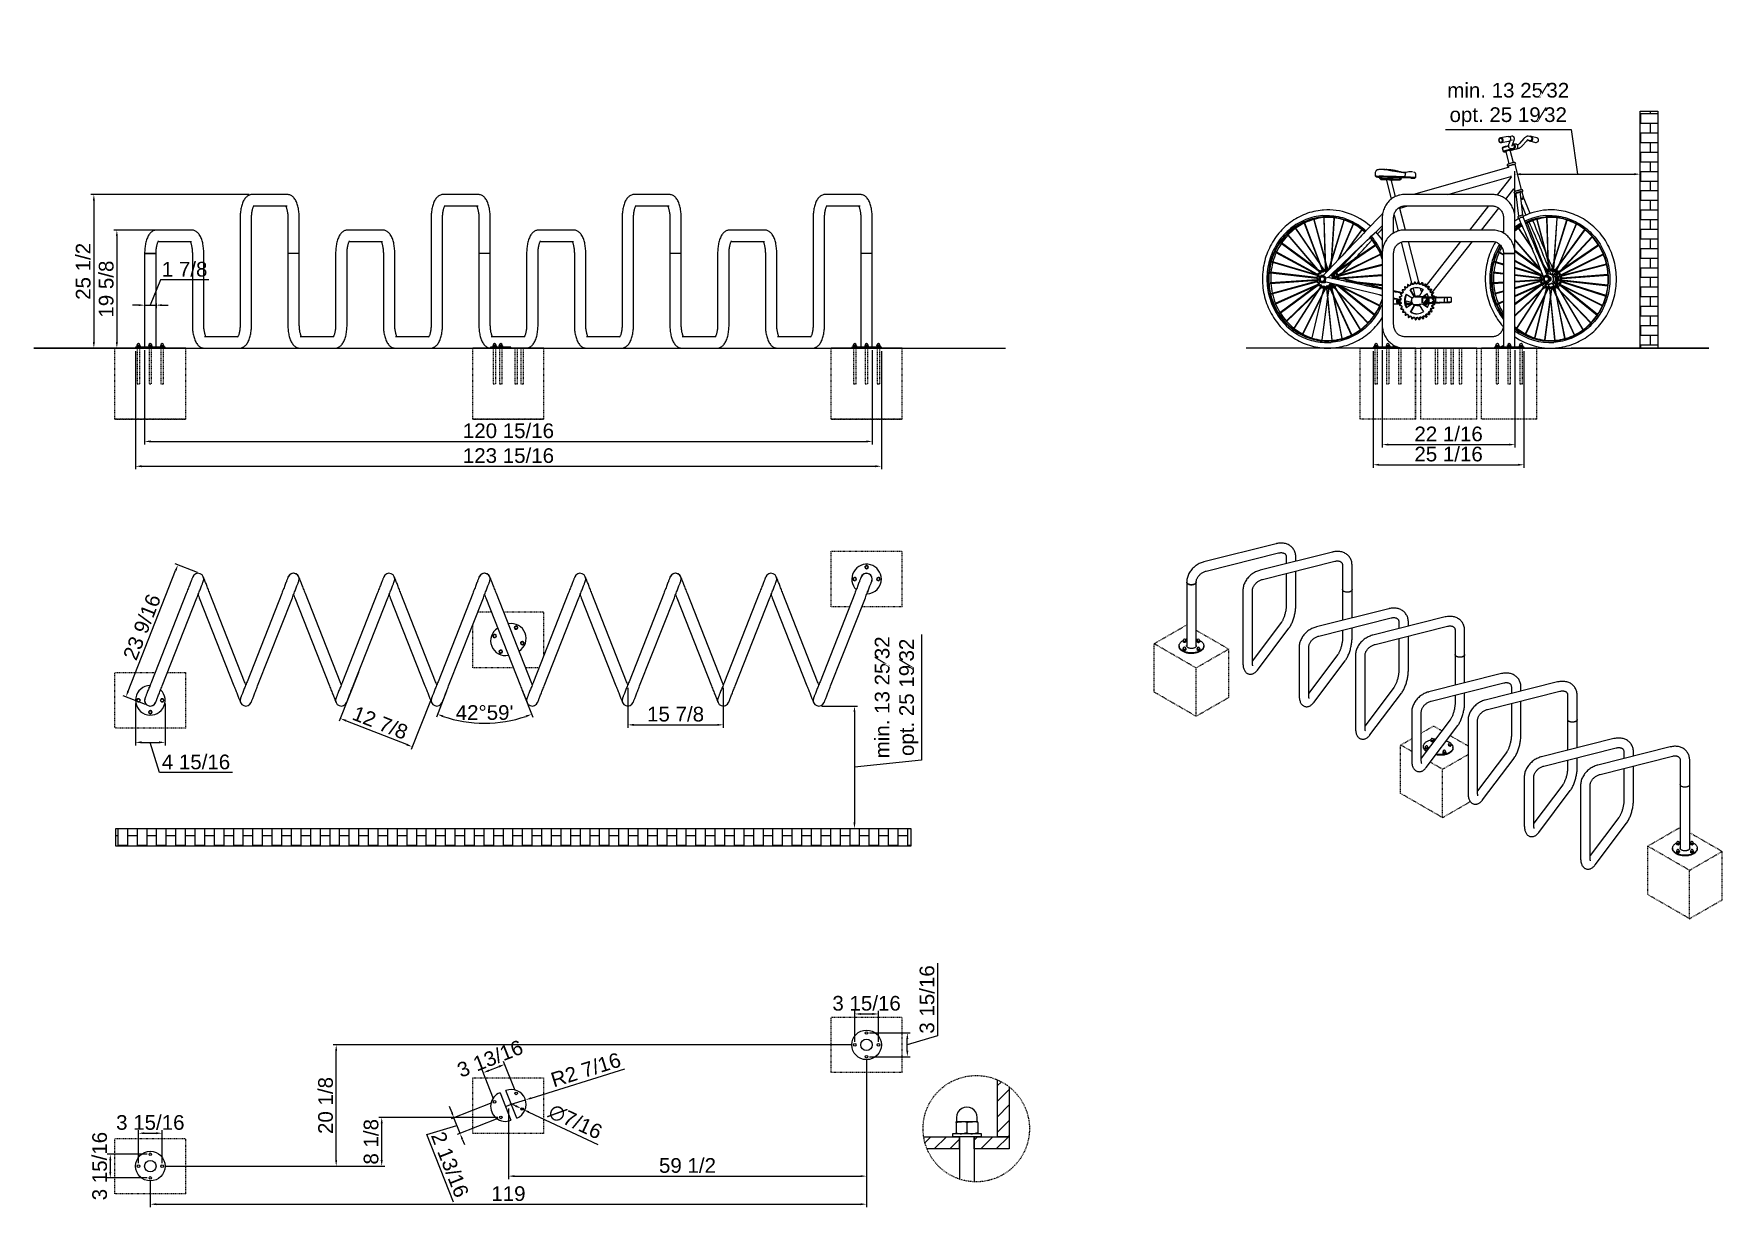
# Model space of a CAD drawing. Header units: inches. Extents: x -9 to 272, y 1 to 196.
import ezdxf

# ---------------------------------------------------------------- set-up
doc = ezdxf.new("R2010")
doc.units = ezdxf.units.IN
doc.linetypes.add('HIDDEN', pattern=[1.905, 1.27, -0.635])
for name, color, linetype, lineweight in [('ZANO_R', 7, 'Continuous', 0), ('ZANO_R_przerywana', 250, 'HIDDEN', 0), ('ZANO_W', 1, 'Continuous', 0)]:
    doc.layers.add(name, color=color, linetype=linetype, lineweight=lineweight)
doc.styles.get("Standard").update_dxf_attribs({"font": 'arial.ttf'})
doc.dimstyles.new('amerykanie', dxfattribs={"dimtxt": 50, "dimasz": 50, "dimexe": 0.5, "dimexo": 0.5, "dimgap": 1, "dimtad": 1, "dimdec": 0, "dimzin": 0, "dimlunit": 5, "dimtxsty": 'Standard', "dimcen": 0.09, "dimclrd": 1, "dimclre": 1, "dimclrt": 1, "dimazin": 0, "dimtfac": 1, "dimtdec": 0, "dimtmove": 0, "dimatfit": 3, "dimfxl": 1, "dimtzin": 0, "dimarcsym": 1})

msp = doc.modelspace()

# ---------------------------------------------------------------- blocks, each defined once
blk = doc.blocks.new('*D388')
at = {"layer": 'ZANO_W', "color": 1, "lineweight": -2}
for p, q in [((14, 163), (4.47, 163)), ((4.97, 162), (4.97, 144.38)), ((7.57, 143.38), (4.47, 143.38))]:
    blk.add_line(p, q, dxfattribs=at)
at = {"layer": 'ZANO_W', "color": 1}
for points in [[(5.14, 162), (4.81, 162), (4.97, 163)], [(4.81, 144.38), (5.14, 144.38), (4.97, 143.38)]]:
    blk.add_solid(points, dxfattribs=at)
at = {"layer": 'ZANO_W', "color": 1, "insert": (3.21, 153.19), "char_height": 2.438, "attachment_point": 5, "rotation": 90}
blk.add_mtext('19 5/8', dxfattribs=at)
blk = doc.blocks.new('*D389')
at = {"layer": 'ZANO_W', "color": 1, "lineweight": -2}
for p, q in [((26.98, 168.91), (0.65, 168.91)), ((1.15, 167.91), (1.15, 144.38)), ((7.57, 143.38), (0.65, 143.38))]:
    blk.add_line(p, q, dxfattribs=at)
at = {"layer": 'ZANO_W', "color": 1}
for points in [[(1.32, 167.91), (0.98, 167.91), (1.15, 168.91)], [(0.98, 144.38), (1.32, 144.38), (1.15, 143.38)]]:
    blk.add_solid(points, dxfattribs=at)
at = {"layer": 'ZANO_W', "color": 1, "insert": (-0.61, 156.14), "char_height": 2.438, "attachment_point": 5, "rotation": 90}
blk.add_mtext('25 1/2', dxfattribs=at)
blk = doc.blocks.new('*D390')
at = {"layer": 'ZANO_W', "color": 1, "lineweight": -2}
for p, q in [((12.2, 154.72), (10.53, 150.52)), ((20.26, 154.72), (12.2, 154.72)), ((8.58, 150.52), (7.58, 150.52)), ((9.58, 150.82), (9.58, 150.02)), ((9.58, 150.52), (11.48, 150.52)), ((11.48, 150.82), (11.48, 150.02)), ((12.48, 150.52), (13.48, 150.52))]:
    blk.add_line(p, q, dxfattribs=at)
at = {"layer": 'ZANO_W', "color": 1}
for points in [[(8.58, 150.36), (8.58, 150.69), (9.58, 150.52)], [(12.48, 150.69), (12.48, 150.36), (11.48, 150.52)]]:
    blk.add_solid(points, dxfattribs=at)
at = {"layer": 'ZANO_W', "color": 1, "insert": (16.23, 156.48), "char_height": 2.438, "attachment_point": 5}
blk.add_mtext('1 7/8', dxfattribs=at)
blk = doc.blocks.new('*D391')
at = {"layer": 'ZANO_W', "color": 1, "lineweight": -2}
for p, q in [((18.35, 106.08), (14.64, 107.54)), ((6.84, 86.37), (14.74, 106.43)), ((9.72, 84.16), (6.01, 85.62))]:
    blk.add_line(p, q, dxfattribs=at)
at = {"layer": 'ZANO_W', "color": 1}
for points in [[(14.9, 106.37), (14.59, 106.49), (15.11, 107.36)], [(6.69, 86.43), (7, 86.31), (6.48, 85.44)]]:
    blk.add_solid(points, dxfattribs=at)
at = {"layer": 'ZANO_W', "color": 1, "insert": (9.15, 97.04), "char_height": 2.438, "attachment_point": 5, "rotation": 68.5071}
blk.add_mtext('23 9/16', dxfattribs=at)
blk = doc.blocks.new('*D392')
at = {"layer": 'ZANO_W', "color": 1, "lineweight": -2}
for p, q in [((8.07, 142.88), (8.07, 123.25)), ((132.01, 142.88), (132.01, 123.25)), ((9.07, 123.75), (131.01, 123.75))]:
    blk.add_line(p, q, dxfattribs=at)
at = {"layer": 'ZANO_W', "color": 1}
for points in [[(9.07, 123.92), (9.07, 123.59), (8.07, 123.75)], [(131.01, 123.59), (131.01, 123.92), (132.01, 123.75)]]:
    blk.add_solid(points, dxfattribs=at)
at = {"layer": 'ZANO_W', "color": 1, "insert": (70.04, 125.51), "char_height": 2.438, "attachment_point": 5}
blk.add_mtext('123 15/16', dxfattribs=at)
blk = doc.blocks.new('*D393')
at = {"layer": 'ZANO_W', "color": 1, "lineweight": -2}
for p, q in [((9.58, 143.04), (9.58, 127.38)), ((130.5, 143.04), (130.5, 127.38)), ((10.58, 127.88), (129.5, 127.88))]:
    blk.add_line(p, q, dxfattribs=at)
at = {"layer": 'ZANO_W', "color": 1}
for points in [[(10.58, 128.05), (10.58, 127.71), (9.58, 127.88)], [(129.5, 127.71), (129.5, 128.05), (130.5, 127.88)]]:
    blk.add_solid(points, dxfattribs=at)
at = {"layer": 'ZANO_W', "color": 1, "insert": (70.04, 129.64), "char_height": 2.438, "attachment_point": 5}
blk.add_mtext('120 15/16', dxfattribs=at)
blk = doc.blocks.new('*D394')
at = {"layer": 'ZANO_W', "color": 1, "lineweight": -2}
for p, q in [((45.12, 89.51), (41.92, 81.39)), ((57.09, 84.79), (53.89, 76.67)), ((53.14, 77.5), (43.04, 81.48))]:
    blk.add_line(p, q, dxfattribs=at)
at = {"layer": 'ZANO_W', "color": 1}
for points in [[(43.1, 81.64), (42.97, 81.33), (42.11, 81.85)], [(53.08, 77.35), (53.2, 77.66), (54.07, 77.14)]]:
    blk.add_solid(points, dxfattribs=at)
at = {"layer": 'ZANO_W', "color": 1, "insert": (48.73, 81.13), "char_height": 2.438, "attachment_point": 5, "rotation": 338.5071}
blk.add_mtext('12 7/8', dxfattribs=at)
blk = doc.blocks.new('*D395')
at = {"layer": 'ZANO_W', "color": 1, "lineweight": -2}
for p, q in [((59.77, 86.41), (58.06, 82.08)), ((72.38, 86.41), (74.08, 82.08))]:
    blk.add_line(p, q, dxfattribs=at)
blk.add_arc((66.07, 102.42), 21.36, 251.1896, 288.8092, dxfattribs=at)
at = {"layer": 'ZANO_W', "color": 1}
for points in [[(59.24, 82.36), (59.13, 82.05), (58.25, 82.55)], [(73.02, 82.05), (72.9, 82.36), (73.9, 82.55)]]:
    blk.add_solid(points, dxfattribs=at)
at = {"layer": 'ZANO_W', "color": 1, "insert": (66.07, 82.82), "char_height": 2.438, "attachment_point": 5, "rotation": 359.9994}
blk.add_mtext("42%%d59'", dxfattribs=at)
blk = doc.blocks.new('*D396')
at = {"layer": 'ZANO_W', "color": 1, "lineweight": -2}
for p, q in [((89.88, 86.96), (89.88, 80.29)), ((105.74, 86.96), (105.74, 80.29)), ((90.88, 80.79), (104.74, 80.79))]:
    blk.add_line(p, q, dxfattribs=at)
at = {"layer": 'ZANO_W', "color": 1}
for points in [[(90.88, 80.95), (90.88, 80.62), (89.88, 80.79)], [(104.74, 80.62), (104.74, 80.95), (105.74, 80.79)]]:
    blk.add_solid(points, dxfattribs=at)
at = {"layer": 'ZANO_W', "color": 1, "insert": (97.81, 82.55), "char_height": 2.438, "attachment_point": 5}
blk.add_mtext('15 7/8', dxfattribs=at)
blk = doc.blocks.new('*D397')
at = {"layer": 'ZANO_W', "color": 1, "lineweight": -2}
for p, q in [((215.23, 143.04), (215.23, 126.85)), ((237.28, 143.04), (237.28, 126.85)), ((216.23, 127.35), (236.28, 127.35))]:
    blk.add_line(p, q, dxfattribs=at)
at = {"layer": 'ZANO_W', "color": 1}
for points in [[(216.23, 127.52), (216.23, 127.19), (215.23, 127.35)], [(236.28, 127.19), (236.28, 127.52), (237.28, 127.35)]]:
    blk.add_solid(points, dxfattribs=at)
at = {"layer": 'ZANO_W', "color": 1, "insert": (226.26, 129.11), "char_height": 2.438, "attachment_point": 5}
blk.add_mtext('22 1/16', dxfattribs=at)
blk = doc.blocks.new('*D398')
at = {"layer": 'ZANO_W', "color": 1, "lineweight": -2}
for p, q in [((213.72, 142.88), (213.72, 123.5)), ((238.79, 142.88), (238.79, 123.5)), ((214.72, 124), (237.79, 124))]:
    blk.add_line(p, q, dxfattribs=at)
at = {"layer": 'ZANO_W', "color": 1}
for points in [[(214.72, 124.17), (214.72, 123.84), (213.72, 124)], [(237.79, 123.84), (237.79, 124.17), (238.79, 124)]]:
    blk.add_solid(points, dxfattribs=at)
at = {"layer": 'ZANO_W', "color": 1, "insert": (226.26, 125.77), "char_height": 2.438, "attachment_point": 5}
blk.add_mtext('25 1/16', dxfattribs=at)
blk = doc.blocks.new('*D399')
at = {"layer": 'ZANO_W', "color": 1, "lineweight": -2}
for p, q in [((225.74, 179.71), (246.6, 179.71)), ((246.6, 179.71), (247.68, 172.29)), ((237.27, 165.74), (237.27, 172.79)), ((238.27, 172.29), (257.09, 172.29)), ((258.09, 165.74), (258.09, 172.79))]:
    blk.add_line(p, q, dxfattribs=at)
at = {"layer": 'ZANO_W', "color": 1}
for points in [[(238.27, 172.45), (238.27, 172.12), (237.27, 172.29)], [(257.09, 172.12), (257.09, 172.45), (258.09, 172.29)]]:
    blk.add_solid(points, dxfattribs=at)
at = {"layer": 'ZANO_W', "color": 1, "insert": (236.17, 183.84), "char_height": 2.4375, "attachment_point": 5}
blk.add_mtext('min. 13 25⁄32\\Popt. 25 19⁄32', dxfattribs=at)
blk = doc.blocks.new('*D400')
at = {"layer": 'ZANO_W', "color": 1, "lineweight": -2}
for p, q in [((138.66, 95.79), (138.66, 74.93)), ((122.11, 83.91), (128.04, 83.91)), ((127.54, 82.91), (127.54, 64.57)), ((138.66, 74.93), (127.54, 73.74)), ((122.11, 63.57), (128.04, 63.57))]:
    blk.add_line(p, q, dxfattribs=at)
at = {"layer": 'ZANO_W', "color": 1}
for points in [[(127.7, 82.91), (127.37, 82.91), (127.54, 83.91)], [(127.37, 64.57), (127.7, 64.57), (127.54, 63.57)]]:
    blk.add_solid(points, dxfattribs=at)
at = {"layer": 'ZANO_W', "color": 1, "insert": (134.53, 85.36), "char_height": 2.4375, "attachment_point": 5, "rotation": 90}
blk.add_mtext('min. 13 25⁄32\\Popt. 25 19⁄32', dxfattribs=at)
blk = doc.blocks.new('*D401')
at = {"layer": 'ZANO_W', "color": 1, "lineweight": -2}
for p, q in [((10.03, 9.44), (3.38, 9.44)), ((3.88, 8.44), (3.88, 6.5)), ((10.03, 5.5), (3.38, 5.5))]:
    blk.add_line(p, q, dxfattribs=at)
at = {"layer": 'ZANO_W', "color": 1}
for points in [[(4.05, 8.44), (3.71, 8.44), (3.88, 9.44)], [(3.71, 6.5), (4.05, 6.5), (3.88, 5.5)]]:
    blk.add_solid(points, dxfattribs=at)
at = {"layer": 'ZANO_W', "color": 1, "insert": (2.12, 7.47), "char_height": 2.438, "attachment_point": 5, "rotation": 90}
blk.add_mtext('3 15/16', dxfattribs=at)
blk = doc.blocks.new('*D402')
at = {"layer": 'ZANO_W', "color": 1, "lineweight": -2}
for p, q in [((8.56, 7.97), (8.56, 13.43)), ((9.56, 12.93), (11.5, 12.93)), ((12.5, 7.97), (12.5, 13.43))]:
    blk.add_line(p, q, dxfattribs=at)
at = {"layer": 'ZANO_W', "color": 1}
for points in [[(9.56, 13.1), (9.56, 12.77), (8.56, 12.93)], [(11.5, 12.77), (11.5, 13.1), (12.5, 12.93)]]:
    blk.add_solid(points, dxfattribs=at)
at = {"layer": 'ZANO_W', "color": 1, "insert": (10.53, 14.7), "char_height": 2.438, "attachment_point": 5}
blk.add_mtext('3 15/16', dxfattribs=at)
blk = doc.blocks.new('*D403')
at = {"layer": 'ZANO_W', "color": 1, "lineweight": -2}
for p, q in [((8.07, 84.36), (8.07, 77.38)), ((12.99, 84.36), (12.99, 77.38)), ((9.07, 77.88), (11.99, 77.88)), ((12.04, 72.85), (10.53, 77.88)), ((24.2, 72.85), (12.04, 72.85))]:
    blk.add_line(p, q, dxfattribs=at)
at = {"layer": 'ZANO_W', "color": 1}
for points in [[(9.07, 78.05), (9.07, 77.71), (8.07, 77.88)], [(11.99, 77.71), (11.99, 78.05), (12.99, 77.88)]]:
    blk.add_solid(points, dxfattribs=at)
at = {"layer": 'ZANO_W', "color": 1, "insert": (18.12, 74.61), "char_height": 2.438, "attachment_point": 5}
blk.add_mtext('4 15/16', dxfattribs=at)
blk = doc.blocks.new('*D404')
at = {"layer": 'ZANO_W', "color": 1, "lineweight": -2}
for p, q in [((127.08, 27.62), (40.92, 27.62)), ((41.42, 8.47), (41.42, 26.62)), ((13, 7.47), (41.92, 7.47))]:
    blk.add_line(p, q, dxfattribs=at)
at = {"layer": 'ZANO_W', "color": 1}
for points in [[(41.58, 26.62), (41.25, 26.62), (41.42, 27.62)], [(41.25, 8.47), (41.58, 8.47), (41.42, 7.47)]]:
    blk.add_solid(points, dxfattribs=at)
at = {"layer": 'ZANO_W', "color": 1, "insert": (39.66, 17.54), "char_height": 2.438, "attachment_point": 5, "rotation": 90}
blk.add_mtext('20 1/8', dxfattribs=at)
blk = doc.blocks.new('*D405')
at = {"layer": 'ZANO_W', "color": 1, "lineweight": -2}
for p, q in [((67.56, 18.62), (65.67, 23.45)), ((66.78, 23.35), (68.49, 24.02)), ((71.13, 20.01), (69.23, 24.85))]:
    blk.add_line(p, q, dxfattribs=at)
at = {"layer": 'ZANO_W', "color": 1}
for points in [[(66.72, 23.5), (66.84, 23.19), (65.85, 22.98)], [(68.55, 23.86), (68.42, 24.17), (69.42, 24.38)]]:
    blk.add_solid(points, dxfattribs=at)
at = {"layer": 'ZANO_W', "color": 1, "insert": (66.99, 25.32), "char_height": 2.438, "attachment_point": 5, "rotation": 21.3889}
blk.add_mtext('3 13/16', dxfattribs=at)
blk = doc.blocks.new('*D406')
at = {"layer": 'ZANO_W', "color": 1, "lineweight": -2}
for p, q in [((60.61, 16.42), (60.25, 17.35)), ((67.28, 17.97), (60.52, 15.31)), ((56.46, 12.71), (61.49, 14.19)), ((62, 12.9), (60.98, 15.49)), ((68.3, 15.38), (61.54, 12.72)), ((60.9, 1.45), (56.46, 12.71)), ((62.37, 11.97), (62.73, 11.04))]:
    blk.add_line(p, q, dxfattribs=at)
at = {"layer": 'ZANO_W', "color": 1}
for points in [[(60.46, 16.36), (60.77, 16.48), (60.98, 15.49)], [(62.52, 12.03), (62.21, 11.91), (62, 12.9)]]:
    blk.add_solid(points, dxfattribs=at)
at = {"layer": 'ZANO_W', "color": 1, "insert": (60.32, 7.73), "char_height": 2.438, "attachment_point": 5, "rotation": 291.4929}
blk.add_mtext('2 13/16', dxfattribs=at)
blk = doc.blocks.new('*D407')
at = {"layer": 'ZANO_W', "color": 1, "lineweight": -2}
for p, q in [((129.55, 25.15), (129.55, 5.3)), ((70.03, 17.06), (70.03, 5.3)), ((71.03, 5.8), (128.55, 5.8))]:
    blk.add_line(p, q, dxfattribs=at)
at = {"layer": 'ZANO_W', "color": 1}
for points in [[(71.03, 5.97), (71.03, 5.64), (70.03, 5.8)], [(128.55, 5.64), (128.55, 5.97), (129.55, 5.8)]]:
    blk.add_solid(points, dxfattribs=at)
at = {"layer": 'ZANO_W', "color": 1, "insert": (99.79, 7.56), "char_height": 2.438, "attachment_point": 5}
blk.add_mtext('59 1/2', dxfattribs=at)
blk = doc.blocks.new('*D408')
at = {"layer": 'ZANO_W', "color": 1, "lineweight": -2}
for p, q in [((129.55, 25.15), (129.55, 0.64)), ((10.53, 5), (10.53, 0.64)), ((11.53, 1.14), (128.55, 1.14))]:
    blk.add_line(p, q, dxfattribs=at)
at = {"layer": 'ZANO_W', "color": 1}
for points in [[(11.53, 1.3), (11.53, 0.97), (10.53, 1.14)], [(128.55, 0.97), (128.55, 1.3), (129.55, 1.14)]]:
    blk.add_solid(points, dxfattribs=at)
at = {"layer": 'ZANO_W', "color": 1, "insert": (70.04, 2.88), "char_height": 2.438, "attachment_point": 5}
blk.add_mtext('119', dxfattribs=at)
blk = doc.blocks.new('*D409')
at = {"layer": 'ZANO_W', "color": 1, "lineweight": -2}
for p, q in [((71.23, 17.47), (70.32, 17.9)), ((72.13, 17.05), (72.53, 16.87)), ((73.43, 16.44), (84.91, 11.08))]:
    blk.add_line(p, q, dxfattribs=at)
at = {"layer": 'ZANO_W', "color": 1}
for points in [[(71.16, 17.32), (71.3, 17.62), (72.13, 17.05)], [(73.5, 16.59), (73.36, 16.29), (72.53, 16.87)]]:
    blk.add_solid(points, dxfattribs=at)
at = {"layer": 'ZANO_W', "color": 1, "insert": (81.15, 14.84), "char_height": 2.438, "attachment_point": 5, "rotation": 334.9546}
blk.add_mtext('∅7/16', dxfattribs=at)
blk = doc.blocks.new('*D410')
at = {"layer": 'ZANO_W', "color": 1, "lineweight": -2}
for p, q in [((73.83, 18.78), (89.39, 23.64)), ((70.52, 17.74), (72.87, 18.48))]:
    blk.add_line(p, q, dxfattribs=at)
at = {"layer": 'ZANO_W', "color": 1}
blk.add_solid([(73.78, 18.93), (73.88, 18.62), (72.87, 18.48)], dxfattribs=at)
at = {"layer": 'ZANO_W', "color": 1, "insert": (82.9, 23.46), "char_height": 2.438, "attachment_point": 5, "rotation": 17.3594}
blk.add_mtext('R2 7/16', dxfattribs=at)
blk = doc.blocks.new('*D411')
at = {"layer": 'ZANO_W', "color": 1, "lineweight": -2}
for p, q in [((127.58, 28.12), (127.58, 33.25)), ((128.58, 32.75), (130.52, 32.75)), ((131.52, 28.12), (131.52, 33.25))]:
    blk.add_line(p, q, dxfattribs=at)
at = {"layer": 'ZANO_W', "color": 1}
for points in [[(128.58, 32.91), (128.58, 32.58), (127.58, 32.75)], [(130.52, 32.58), (130.52, 32.91), (131.52, 32.75)]]:
    blk.add_solid(points, dxfattribs=at)
at = {"layer": 'ZANO_W', "color": 1, "insert": (129.55, 34.51), "char_height": 2.438, "attachment_point": 5}
blk.add_mtext('3 15/16', dxfattribs=at)
blk = doc.blocks.new('*D412')
at = {"layer": 'ZANO_W', "color": 1, "lineweight": -2}
for p, q in [((141.36, 41.19), (141.36, 29.13)), ((130.05, 29.59), (136.82, 29.59)), ((141.36, 29.13), (136.32, 27.62)), ((136.32, 26.65), (136.32, 28.59)), ((130.05, 25.65), (136.82, 25.65))]:
    blk.add_line(p, q, dxfattribs=at)
at = {"layer": 'ZANO_W', "color": 1}
for points in [[(136.49, 28.59), (136.16, 28.59), (136.32, 29.59)], [(136.16, 26.65), (136.49, 26.65), (136.32, 25.65)]]:
    blk.add_solid(points, dxfattribs=at)
at = {"layer": 'ZANO_W', "color": 1, "insert": (139.6, 35.16), "char_height": 2.438, "attachment_point": 5, "rotation": 90}
blk.add_mtext('3 15/16', dxfattribs=at)
blk = doc.blocks.new('*D413')
at = {"layer": 'ZANO_W', "color": 1, "lineweight": -2}
for p, q in [((68.26, 15.56), (48.48, 15.56)), ((48.98, 8.47), (48.98, 14.56)), ((13, 7.47), (49.48, 7.47))]:
    blk.add_line(p, q, dxfattribs=at)
at = {"layer": 'ZANO_W', "color": 1}
for points in [[(49.15, 14.56), (48.81, 14.56), (48.98, 15.56)], [(48.81, 8.47), (49.15, 8.47), (48.98, 7.47)]]:
    blk.add_solid(points, dxfattribs=at)
at = {"layer": 'ZANO_W', "color": 1, "insert": (47.22, 11.51), "char_height": 2.438, "attachment_point": 5, "rotation": 90}
blk.add_mtext('8 1/8', dxfattribs=at)

# ---------------------------------------------------------------- dimensions: what is measured, and where the dimension line sits
at = {"layer": 'ZANO_W'}
dim = msp.add_linear_dim(base=(258.08949, 172.28726), p1=(237.27299, 165.24376), p2=(258.08949, 165.24376), text='min. 13 25⁄32\\Popt. 25 19⁄32', dimstyle='amerykanie', override={"dimtxt": 2.4375, "dimasz": 1, "dimgap": 0.5, "dimdec": 4, "dimtxsty": 'Standard', "dimaunit": 1, "dimadec": 1, "dimtdec": 4, "dimtmove": 1, "dimfrac": 2}, dxfattribs=at)
dim.commit()
dim.dimension.update_dxf_attribs({"geometry": '*D399', "text_midpoint": (246.09705, 179.71046), "dimtype": 160})
for base, p1, p2, picture, middle in [((1.14994, 143.37998), (27.48327, 168.90612), (8.07174, 143.37998), '*D389', (-0.61038, 156.14305)), ((4.972233, 143.379983), (14.499788, 163.000027), (8.071741, 143.379983), '*D388', (3.211916, 153.190005)), ((136.32301, 29.58595), (129.54736, 25.64855), (129.54838, 29.58595), '*D412', (139.59531, 29.62729)), ((41.41575, 27.61776), (12.50131, 7.465407), (127.579173, 27.61776), '*D404', (39.655433, 17.541584))]:
    dim = msp.add_linear_dim(base=base, p1=p1, p2=p2, angle=90, dimstyle='amerykanie', override={"dimtxt": 2.4375, "dimasz": 1, "dimgap": 0.5, "dimdec": 4, "dimaunit": 1, "dimadec": 1, "dimtdec": 4, "dimtmove": 1, "dimfrac": 2}, dxfattribs=at)
    dim.commit()
    dim.dimension.update_dxf_attribs({"geometry": picture, "text_midpoint": middle})
for base, p1, p2, picture, middle in [((11.48349, 150.52349), (9.58173, 151.31679), (11.48349, 151.31679), '*D390', (12.70269, 154.71893)), ((131.51657, 32.74727), (127.57917, 27.61776), (131.51657, 27.61674), '*D411', (129.54787, 32.74727)), ((12.50131, 12.93474), (8.56392, 7.4695), (12.50131, 7.46541), '*D402', (10.53261, 12.93474))]:
    dim = msp.add_linear_dim(base=base, p1=p1, p2=p2, dimstyle='amerykanie', override={"dimtxt": 2.4375, "dimasz": 1, "dimgap": 0.5, "dimdec": 4, "dimaunit": 1, "dimadec": 1, "dimtdec": 4, "dimtmove": 1, "dimfrac": 2}, dxfattribs=at)
    dim.commit()
    dim.dimension.update_dxf_attribs({"geometry": picture, "text_midpoint": middle, "dimtype": 160})
for base, p1, p2, picture, middle in [((132.00874, 123.75259), (8.07174, 143.37998), (132.00874, 143.37998), '*D392', (70.04024, 125.51374)), ((130.49875, 127.87846), (9.58173, 143.53748), (130.49875, 143.53748), '*D393', (70.04024, 129.63878)), ((238.791557, 124.00485), (213.720013, 143.379983), (238.791557, 143.379983), '*D398', (226.255785, 125.765168)), ((237.28157, 127.35191), (215.23, 143.53748), (237.28157, 143.53748), '*D397', (226.25578, 129.11222)), ((105.74482, 80.78829), (89.87612, 87.46008), (105.74482, 87.46008), '*D396', (97.81047, 82.54861)), ((12.993486, 77.879956), (8.071741, 84.864789), (12.993486, 84.864789), '*D403', (12.5419, 74.609322)), ((129.54736, 1.13578), (10.53057, 5.49875), (129.54736, 25.64855), '*D408', (70.03897, 2.88031)), ((129.54736, 5.80198), (70.0342, 17.5577), (129.54736, 25.64855), '*D407', (99.79078, 7.5623))]:
    dim = msp.add_linear_dim(base=base, p1=p1, p2=p2, dimstyle='amerykanie', override={"dimtxt": 2.4375, "dimasz": 1, "dimgap": 0.5, "dimdec": 4, "dimaunit": 1, "dimadec": 1, "dimtdec": 4, "dimtmove": 1, "dimfrac": 2}, dxfattribs=at)
    dim.commit()
    dim.dimension.update_dxf_attribs({"geometry": picture, "text_midpoint": middle})
for p1, p2, distance, picture, middle in [((10.18422, 83.98003), (18.81535, 105.89935), 3.98351, '*D391', (9.1546, 97.04446)), ((57.27183, 85.25856), (45.30285, 89.97156), 8.72774, '*D394', (48.73457, 81.13213))]:
    dim = msp.add_aligned_dim(p1=p1, p2=p2, distance=distance, dimstyle='amerykanie', override={"dimtxt": 2.4375, "dimasz": 1, "dimgap": 0.5, "dimdec": 4, "dimaunit": 1, "dimadec": 1, "dimtdec": 4, "dimtmove": 1, "dimfrac": 2}, dxfattribs=at)
    dim.commit()
    dim.dimension.update_dxf_attribs({"geometry": picture, "text_midpoint": middle})
dim = msp.add_linear_dim(base=(127.53807, 63.56824), p1=(121.61352, 83.91391), p2=(121.61352, 63.56824), angle=90, text='min. 13 25⁄32\\Popt. 25 19⁄32', dimstyle='amerykanie', override={"dimtxt": 2.4375, "dimasz": 1, "dimgap": 0.5, "dimdec": 4, "dimtxsty": 'Standard', "dimaunit": 1, "dimadec": 1, "dimtdec": 4, "dimtmove": 1, "dimfrac": 2}, dxfattribs=at)
dim.commit()
dim.dimension.update_dxf_attribs({"geometry": '*D400', "text_midpoint": (138.65886, 75.43325), "dimtype": 160})
dim = msp.add_angular_dim_2l(base=(63.40949, 81.22906), line1=((72.11789, 87.06808), (72.19468, 86.87306)), line2=((59.95145, 86.87306), (60.02825, 87.06808)), dimstyle='amerykanie', override={"dimtxt": 2.4375, "dimasz": 1, "dimgap": 0.5, "dimdec": 4, "dimaunit": 1, "dimadec": 1, "dimtdec": 4, "dimtmove": 1, "dimfrac": 2}, dxfattribs=at)
dim.commit()
dim.dimension.update_dxf_attribs({"geometry": '*D395', "text_midpoint": (66.07305, 82.82261)})
for base, p1, p2, angle, picture, middle, dimtype in [((69.41653, 24.38206), (67.7412, 18.1509), (71.30967, 19.54858), 21.3888844, '*D405', (67.6323, 23.68322), 161), ((60.98108, 15.48898), (68.76127, 15.56035), (67.7412, 18.1509), 111.492943, '*D406', (56.64545, 12.24793), 161), ((48.98044, 15.56035), (12.50131, 7.46541), (68.76127, 15.56035), 90, '*D413', (48.98044, 11.51288), 160), ((3.88049, 5.49875), (10.53466, 9.43615), (10.53057, 5.49875), 90, '*D401', (3.88049, 7.46745), 160)]:
    dim = msp.add_linear_dim(base=base, p1=p1, p2=p2, angle=angle, dimstyle='amerykanie', override={"dimtxt": 2.4375, "dimasz": 1, "dimgap": 0.5, "dimdec": 4, "dimaunit": 1, "dimadec": 1, "dimtdec": 4, "dimtmove": 1, "dimfrac": 2}, dxfattribs=at)
    dim.commit()
    dim.dimension.update_dxf_attribs({"geometry": picture, "text_midpoint": middle, "dimtype": dimtype})
dim = msp.add_radius_dim(center=(70.52443, 17.74326), mpoint=(72.87322, 18.4775), dimstyle='amerykanie', override={"dimtxt": 2.4375, "dimasz": 1, "dimgap": 0.5, "dimdec": 4, "dimaunit": 1, "dimadec": 1, "dimtdec": 4, "dimtmove": 1, "dimfrac": 2}, dxfattribs=at)
dim.commit()
dim.dimension.update_dxf_attribs({"geometry": '*D410', "text_midpoint": (83.4219, 21.77506), "dimtype": 164})
dim = msp.add_diameter_dim_2p(p1=(72.13356, 17.0497), p2=(72.52595, 16.86634), dimstyle='amerykanie', override={"dimtxt": 2.4375, "dimasz": 1, "dimgap": 0.5, "dimdec": 4, "dimaunit": 1, "dimadec": 1, "dimtdec": 4, "dimtmove": 1, "dimfrac": 2}, dxfattribs=at)
dim.commit()
dim.dimension.update_dxf_attribs({"geometry": '*D409', "text_midpoint": (80.38641, 13.19337), "dimtype": 163})

# ---------------------------------------------------------------- hatches: boundary and pattern name
at = {"layer": 'ZANO_R', "ltscale": 10, "transparency": 33554559}
h = msp.add_hatch(dxfattribs=at)
h.set_pattern_fill('AR-B816', scale=0.007875)
h.set_pattern_definition([(0, (-186.614, 167.9509), (0, 1.6001523), []), (90, (-186.614, 167.9509), (-1.6001523, 1.6001523), [1.600152, -1.600152])])
h.paths.add_polyline_path([(258.08949, 182.75381), (258.08949, 143.37998), (261.04252, 143.37998), (261.04252, 182.75381)])
h = msp.add_hatch(dxfattribs=at)
h.set_pattern_fill('AR-B816', scale=0.007875, angle=90)
h.set_pattern_definition([(90, (19.5861, -384.0883), (-1.6001523, -3e-16), []), (180, (19.5861, -384.0883), (-1.6001523, -1.6001523), [1.600152, -1.600152])])
h.paths.add_polyline_path([(4.78318, 60.61521), (136.92368, 60.61521), (136.92368, 63.56824), (4.78318, 63.56824)])

# ---------------------------------------------------------------- linework, layer by layer
at = {"layer": 'ZANO_R'}
for p, q in [((258.08949, 182.75381), (261.04252, 182.75381)), ((258.08949, 143.37998), (258.08949, 182.75381)), ((261.04252, 182.75381), (261.04252, 143.37998)), ((258.08949, 143.37998), (258.08949, 179.74414)), ((236.13763, 178.55662), (234.86905, 178.307)), ((235.02108, 177.53434), (236.28966, 177.78395)), ((235.6955, 176.84552), (236.19483, 176.98857)), ((235.70154, 176.92163), (236.20371, 177.0655)), ((236.51397, 177.92841), (236.25536, 177.25062)), ((236.75447, 178.57767), (236.39326, 178.5066)), ((236.50729, 177.9271), (236.86849, 177.99817)), ((236.80717, 177.04008), (237.13926, 177.91046)), ((236.92647, 177.16743), (236.85565, 177.16714)), ((237.41158, 177.26787), (236.95162, 177.26597)), ((237.83572, 177.17119), (237.65833, 177.17046)), ((238.76164, 178.18799), (238.03904, 177.3837)), ((238.47838, 176.98898), (239.20098, 177.79328)), ((239.42027, 177.99491), (239.786, 177.90195)), ((239.93148, 178.47437), (239.49648, 178.58492)), ((239.77263, 177.80379), (240.71876, 177.56333)), ((240.91273, 178.32654), (239.9666, 178.567)), ((235.18829, 176.65077), (235.34439, 176.04271)), ((235.24624, 176.7518), (235.1896, 176.65681)), ((235.34845, 176.03804), (235.44383, 175.98208)), ((235.74527, 176.06461), (236.27539, 173.99961)), ((237.00574, 176.5681), (235.8516, 176.23746)), ((237.05081, 176.4922), (235.89666, 176.16156)), ((237.03813, 174.19547), (236.50802, 176.26042)), ((236.52083, 176.2105), (237.51077, 176.4941)), ((236.56047, 176.57531), (236.92891, 176.57683)), ((237.66077, 176.57986), (237.83816, 176.58059)), ((214.07695, 172.52664), (214.06122, 172.00145)), ((214.06136, 172.00115), (214.21406, 171.83904)), ((214.80431, 171.67393), (214.80297, 171.62932)), ((215.24477, 173.06193), (215.04479, 173.0611)), ((215.17373, 173.05899), (215.08465, 173.06105)), ((216.01476, 173.06511), (215.81478, 173.06428)), ((215.8349, 171.39281), (215.8299, 171.39238)), ((215.91687, 171.38985), (215.9098, 171.39014)), ((215.94088, 171.27868), (216.74383, 168.1509)), ((216.01477, 173.06452), (216.071, 173.06513)), ((217.44717, 168.57811), (216.78248, 171.1673)), ((218.16138, 171.31936), (218.35339, 171.50981)), ((218.36748, 171.51039), (218.36881, 171.55501)), ((219.03447, 171.83283), (219.04249, 172.10068)), ((219.03447, 171.83283), (219.09332, 171.6752)), ((219.91999, 171.80275), (219.03447, 171.83283)), ((219.96638, 171.64555), (219.09341, 171.6752)), ((220.14545, 172.67914), (220.02177, 172.67862)), ((220.14549, 172.67556), (220.15235, 172.67564)), ((236.16898, 173.41596), (220.42674, 168.90612)), ((220.6566, 171.63057), (220.81873, 171.78325)), ((220.81878, 171.78334), (220.82955, 172.14303)), ((226.13197, 168.90612), (236.57626, 171.8982)), ((236.62488, 171.76114), (234.31798, 168.82677)), ((236.16579, 173.63482), (236.20994, 173.46282)), ((236.58921, 171.8991), (236.59917, 171.89827)), ((236.60936, 171.90695), (236.63841, 171.79382)), ((238.39768, 169.69131), (237.30991, 173.92854)), ((33.25371, 168.90612), (27.48327, 168.90612)), ((64.99111, 168.90612), (59.22067, 168.90612)), ((96.72851, 168.90612), (90.95807, 168.90612)), ((128.46591, 168.90612), (122.69548, 168.90612)), ((233.58298, 168.90612), (218.92859, 168.90612)), ((235.75769, 168.16048), (237.0816, 169.84449)), ((237.1253, 169.8972), (237.25361, 169.39741)), ((237.34973, 169.02297), (237.51016, 168.39803)), ((237.40735, 169.12249), (237.35072, 169.02751)), ((237.44702, 168.97248), (237.85076, 165.2995)), ((238.58679, 165.46747), (238.20165, 168.97122)), ((238.4908, 169.32019), (238.39542, 169.37615)), ((238.74798, 168.32675), (238.49385, 169.31669)), ((239.82027, 165.77097), (238.67718, 168.60257)), ((27.71829, 167.00436), (33.25371, 167.00436)), ((59.45569, 167.00436), (64.99111, 167.00436)), ((91.19309, 167.00436), (96.72851, 167.00436)), ((122.93049, 167.00436), (128.46591, 167.00436)), ((218.15756, 166.59186), (218.15529, 166.60277)), ((219.08242, 163.00003), (218.16016, 166.59254)), ((218.20236, 166.63444), (219.4936, 167.00436)), ((218.92859, 167.00436), (233.58298, 167.00436)), ((232.88526, 167.00436), (229.7372, 163.00003)), ((231.70073, 163.00003), (234.58189, 166.66486)), ((238.38401, 167.31227), (239.11708, 165.49634)), ((238.68848, 168.2267), (238.74794, 168.32644)), ((17.38501, 163.00003), (11.61457, 163.00003)), ((25.45043, 165.00219), (25.45043, 147.28391)), ((27.3522, 147.28391), (27.3522, 165.00219)), ((33.38478, 165.00219), (33.38478, 159.0961)), ((35.28655, 159.0961), (35.28655, 165.00219)), ((49.12241, 163.00003), (43.35197, 163.00003)), ((57.18783, 165.00219), (57.18783, 147.28391)), ((59.0896, 147.28391), (59.0896, 165.00219)), ((65.12219, 165.00219), (65.12219, 159.0961)), ((67.02395, 159.0961), (67.02395, 165.00219)), ((80.85981, 163.00003), (75.08937, 163.00003)), ((88.92523, 165.00219), (88.92523, 147.28391)), ((90.827, 147.28391), (90.827, 165.00219)), ((96.85959, 165.00219), (96.85959, 159.0961)), ((98.76135, 159.0961), (98.76135, 165.00219)), ((112.59721, 163.00003), (106.82678, 163.00003)), ((120.66264, 165.00219), (120.66264, 147.28391)), ((122.5644, 147.28391), (122.5644, 165.00219)), ((128.59699, 165.00219), (128.59699, 159.0961)), ((130.49875, 159.0961), (130.49875, 165.00219)), ((200.82718, 163.2774), (204.90901, 157.26253)), ((204.78674, 157.58294), (200.89616, 163.316)), ((202.28632, 164.1353), (205.2547, 156.35665)), ((205.32559, 156.39177), (202.35721, 164.17039)), ((203.85613, 164.80365), (203.84355, 164.80053)), ((203.88022, 164.80993), (203.85476, 164.80375)), ((203.87237, 164.72044), (205.73691, 157.83542)), ((205.7267, 158.17441), (203.95047, 164.73333)), ((205.5211, 164.99602), (205.77702, 156.50469)), ((205.85542, 156.51736), (205.59957, 165.00659)), ((205.71127, 165.08111), (205.63128, 165.07497)), ((208.83981, 164.63527), (206.31639, 156.45914)), ((206.40179, 156.46881), (208.91738, 164.61958)), ((207.20139, 164.97448), (206.7338, 157.81157)), ((206.83388, 158.13586), (207.27944, 164.96121)), ((210.4123, 164.00924), (207.86301, 157.99414)), ((208.0164, 158.15426), (210.48193, 163.97176)), ((211.83627, 163.08829), (208.89824, 159.07479)), ((209.31204, 159.50675), (211.89809, 163.03941)), ((215.23, 165.00219), (215.23, 159.0961)), ((217.13177, 162.50711), (217.13177, 165.00219)), ((217.14931, 165.27181), (217.2512, 165.3828)), ((217.23272, 165.45476), (217.90258, 162.84545)), ((233.58298, 163.00003), (218.92859, 163.00003)), ((235.3798, 165.00219), (235.3798, 162.50791)), ((237.28157, 159.0961), (237.28157, 165.00219)), ((237.85615, 163.2774), (240.17981, 159.85333)), ((237.8769, 165.30896), (237.86305, 165.305)), ((240.026, 160.22021), (237.92513, 163.316)), ((237.948, 164.88917), (237.96325, 164.89054)), ((238.49888, 165.48715), (238.48506, 165.48319)), ((238.50269, 165.48787), (238.49888, 165.48715)), ((238.5105, 165.48936), (238.50269, 165.48787)), ((239.31528, 164.1353), (242.28367, 156.35665)), ((242.35455, 156.39177), (239.38617, 164.17039)), ((240.88509, 164.80365), (240.87252, 164.80053)), ((240.90919, 164.80993), (240.88373, 164.80375)), ((240.90134, 164.72044), (242.76588, 157.83542)), ((242.75566, 158.17441), (240.97943, 164.73333)), ((242.55007, 164.99602), (242.80599, 156.50469)), ((242.88439, 156.51736), (242.62853, 165.00659)), ((242.74024, 165.08111), (242.66024, 165.07497)), ((245.86877, 164.63527), (243.34536, 156.45914)), ((243.42294, 156.44347), (245.94634, 164.61958)), ((244.23035, 164.97448), (243.76276, 157.81157)), ((248.86523, 163.08829), (243.83731, 156.21989)), ((243.86285, 158.13586), (244.3084, 164.96121)), ((243.90474, 156.1787), (248.92705, 163.03941)), ((247.44126, 164.00924), (244.55626, 157.20201)), ((244.75939, 157.4795), (247.5109, 163.97176)), ((11.84959, 161.09826), (17.38501, 161.09826)), ((43.58699, 161.09826), (49.12241, 161.09826)), ((75.32439, 161.09826), (80.85981, 161.09826)), ((107.0618, 161.09826), (112.59721, 161.09826)), ((198.43374, 160.81951), (204.58667, 156.28848)), ((204.35549, 156.55651), (198.4843, 160.88007)), ((199.52561, 162.15644), (204.81266, 156.02646)), ((204.86844, 156.08236), (199.58139, 162.21234)), ((214.12846, 160.53951), (207.19406, 155.81775)), ((207.24208, 155.75518), (214.17022, 160.47267)), ((208.0839, 156.42366), (211.85468, 160.47049)), ((218.37634, 161.00001), (220.11749, 154.21762)), ((218.92859, 161.09826), (233.58298, 161.09826)), ((221.28886, 154.40521), (219.57063, 161.09826)), ((228.2421, 161.09826), (222.50974, 153.80671)), ((223.55219, 152.6351), (230.20563, 161.09826)), ((241.51426, 156.52659), (237.28157, 161.43412)), ((237.28157, 161.31354), (241.59893, 156.30785)), ((251.15743, 160.53951), (244.22302, 155.81775)), ((244.27105, 155.75518), (251.19919, 160.47267)), ((250.1204, 161.91329), (244.81841, 156.22316)), ((245.11287, 156.42366), (250.17301, 161.85424)), ((9.58173, 159.0961), (9.58173, 143.53748)), ((9.58173, 159.0961), (10.18422, 159.0961)), ((11.48349, 159.0961), (9.58173, 159.0961)), ((10.18422, 159.0961), (11.48349, 159.0961)), ((11.48349, 143.53748), (11.48349, 159.0961)), ((17.51608, 159.0961), (17.51608, 147.28391)), ((19.41784, 147.28391), (19.41784, 159.0961)), ((33.38478, 159.0961), (33.38478, 147.28391)), ((35.22042, 159.0961), (33.38478, 159.0961)), ((35.28655, 159.0961), (33.38478, 159.0961)), ((35.28655, 159.0961), (35.22042, 159.0961)), ((35.28655, 147.28391), (35.28655, 159.0961)), ((41.31914, 159.0961), (41.31914, 147.28391)), ((43.2209, 147.28391), (43.2209, 159.0961)), ((49.25349, 159.0961), (49.25349, 147.28391)), ((51.15525, 147.28391), (51.15525, 159.0961)), ((65.12219, 159.0961), (65.12219, 147.28391)), ((66.95783, 159.0961), (65.12219, 159.0961)), ((67.02395, 159.0961), (65.12219, 159.0961)), ((67.02395, 159.0961), (66.95783, 159.0961)), ((67.02395, 147.28391), (67.02395, 159.0961)), ((73.05654, 159.0961), (73.05654, 147.28391)), ((74.9583, 147.28391), (74.9583, 159.0961)), ((80.99089, 159.0961), (80.99089, 147.28391)), ((82.89265, 147.28391), (82.89265, 159.0961)), ((96.85959, 159.0961), (96.85959, 147.28391)), ((98.69523, 159.0961), (96.85959, 159.0961)), ((98.76135, 159.0961), (96.85959, 159.0961)), ((98.76135, 159.0961), (98.69523, 159.0961)), ((98.76135, 147.28391), (98.76135, 159.0961)), ((104.79394, 159.0961), (104.79394, 147.28391)), ((106.6957, 147.28391), (106.6957, 159.0961)), ((112.72829, 159.0961), (112.72829, 147.28391)), ((114.63005, 147.28391), (114.63005, 159.0961)), ((128.59699, 159.0961), (128.59699, 143.53748)), ((130.43263, 159.0961), (128.59699, 159.0961)), ((130.49875, 159.0961), (128.59699, 159.0961)), ((130.49875, 159.0961), (130.43263, 159.0961)), ((130.49875, 143.53748), (130.49875, 159.0961)), ((196.98109, 157.64383), (204.51462, 155.43383)), ((204.53536, 155.50982), (197.00543, 157.71876)), ((197.57233, 159.29787), (204.50452, 155.55578)), ((204.53879, 155.62677), (197.60658, 159.36887)), ((205.58635, 156.40466), (204.97932, 157.29916)), ((206.18654, 156.47638), (205.81535, 157.84706)), ((205.82556, 157.50807), (206.10844, 156.46351)), ((206.71169, 157.47291), (206.66401, 156.74253)), ((206.7487, 156.83093), (206.81178, 157.7972)), ((215.23, 157.27097), (207.42732, 155.30061)), ((207.4484, 155.22472), (215.23, 157.18975)), ((210.89846, 159.55978), (207.78944, 156.22316)), ((214.93104, 158.99146), (207.93387, 155.57328)), ((207.96554, 155.50112), (214.96113, 158.91852)), ((215.23, 159.0961), (215.23, 147.28391)), ((217.13177, 147.28391), (217.13177, 159.0961)), ((234.01006, 157.64383), (235.3798, 157.24201)), ((235.3798, 157.32407), (234.03439, 157.71876)), ((234.60129, 159.29787), (235.3798, 158.87762)), ((235.3798, 158.96711), (234.63555, 159.36887)), ((235.3798, 159.0961), (235.3798, 143.53748)), ((235.3798, 159.0961), (237.21544, 159.0961)), ((237.28157, 159.0961), (235.3798, 159.0961)), ((237.21544, 159.0961), (237.28157, 159.0961)), ((241.38446, 156.55651), (237.28157, 159.57789)), ((237.28157, 159.48009), (241.60273, 156.29798)), ((237.28157, 143.53748), (237.28157, 159.0961)), ((241.56776, 155.62677), (237.28157, 157.94051)), ((237.28157, 157.85102), (241.53349, 155.55578)), ((241.81571, 157.58294), (241.58615, 157.92121)), ((241.76285, 157.52059), (241.93798, 157.26253)), ((242.61532, 156.40466), (242.00829, 157.29916)), ((243.21551, 156.47638), (242.84431, 157.84706)), ((242.85453, 157.50807), (243.13741, 156.46351)), ((243.74065, 157.47291), (243.67817, 156.51575)), ((243.75622, 156.50245), (243.84074, 157.7972)), ((244.27287, 156.33156), (244.6252, 157.16287)), ((252.4968, 157.33103), (244.45628, 155.30061)), ((244.47736, 155.22472), (252.51454, 157.25429)), ((251.96001, 158.99146), (244.96283, 155.57328)), ((244.99451, 155.50112), (251.99009, 158.91852)), ((204.41824, 154.75683), (196.63816, 154.21265)), ((196.64417, 154.13413), (204.42529, 154.67838)), ((196.66236, 155.90451), (204.36775, 155.00159)), ((204.2778, 155.09142), (196.67066, 155.98283)), ((204.34758, 154.49324), (196.88652, 152.46238)), ((196.90536, 152.3859), (204.32723, 154.40609)), ((204.41604, 154.93541), (204.41227, 154.96001)), ((204.54308, 155.57021), (204.55991, 155.58798)), ((204.66971, 155.77481), (204.60309, 155.77453)), ((204.96542, 156.10737), (204.64051, 156.34663)), ((204.96718, 156.09057), (204.93901, 156.06588)), ((205.07272, 156.21919), (205.00611, 156.21892)), ((205.10159, 156.97875), (205.50554, 156.38351)), ((205.43012, 155.4545), (205.26306, 155.45381)), ((205.6242, 156.41862), (205.69081, 156.4189)), ((215.23, 152.13179), (205.71751, 154.38093)), ((205.89042, 156.05696), (205.80071, 156.06603)), ((205.91462, 156.24389), (205.82792, 156.23935)), ((205.89042, 156.05696), (205.92662, 156.05711)), ((205.97674, 156.03675), (205.91363, 156.0531)), ((206.00851, 156.05827), (205.97674, 156.03675)), ((206.13433, 156.47349), (206.1117, 156.4235)), ((215.23, 153.18619), (206.20768, 155.09262)), ((206.27311, 156.40438), (206.25094, 156.40525)), ((206.32347, 156.40512), (206.33359, 156.39762)), ((206.70978, 155.47144), (206.66515, 155.52863)), ((206.70978, 155.47144), (206.77639, 155.47172)), ((206.78802, 155.45013), (206.7214, 155.44985)), ((206.74392, 155.37693), (206.7214, 155.44985)), ((206.86134, 154.95977), (206.83983, 155.04105)), ((206.86134, 154.95977), (206.92795, 154.96005)), ((206.96006, 155.5453), (207.00202, 155.60858)), ((207.09035, 155.43709), (207.08413, 155.43098)), ((207.09295, 155.43102), (207.08413, 155.43098)), ((207.10146, 155.4106), (207.08413, 155.43098)), ((207.1355, 155.31449), (207.20211, 155.31476)), ((207.13587, 155.81047), (207.25927, 155.99659)), ((207.25927, 155.99659), (207.20042, 156.03775)), ((207.46606, 155.80606), (207.25475, 155.59854)), ((207.48066, 155.78917), (207.26505, 155.57742)), ((207.46547, 154.82684), (207.46942, 154.85104)), ((207.63751, 156.01538), (207.62241, 156.01415)), ((207.67732, 155.88914), (207.65453, 155.93222)), ((207.67372, 155.98344), (207.84105, 156.16303)), ((207.88065, 155.57116), (207.86503, 155.59421)), ((207.97615, 155.2725), (208.07801, 155.38371)), ((208.12656, 155.02404), (208.02672, 155.04735)), ((208.11853, 155.02344), (208.02741, 155.04468)), ((208.03288, 154.87934), (208.04156, 154.92756)), ((215.23, 155.55681), (208.07749, 155.02036)), ((208.07904, 154.9415), (215.23, 155.47784)), ((208.17482, 155.48938), (208.36384, 155.69569)), ((211.02609, 154.34548), (208.37478, 154.96369)), ((215.23, 153.88942), (208.39033, 154.63142)), ((209.16073, 154.46863), (215.23, 153.81021)), ((220.61095, 154.39101), (220.60427, 154.34033)), ((220.61096, 154.39101), (220.67607, 154.39128)), ((221.23583, 154.40501), (221.21907, 154.35408)), ((221.23584, 154.405), (221.30095, 154.40526)), ((235.3798, 154.33244), (233.66712, 154.21265)), ((233.69133, 155.90451), (235.3798, 155.70666)), ((235.3798, 155.78594), (233.69962, 155.98283)), ((241.56432, 155.50982), (237.28157, 156.76618)), ((237.28157, 156.68412), (241.54358, 155.43383)), ((241.40505, 155.0799), (237.28157, 155.56309)), ((237.28157, 155.48381), (241.39671, 155.00159)), ((241.4472, 154.75683), (237.28157, 154.46546)), ((237.28157, 154.38652), (241.45425, 154.67838)), ((241.42864, 154.50742), (237.28157, 153.37861)), ((237.28157, 153.297), (241.44752, 154.43095)), ((241.93182, 154.79073), (241.66481, 154.77205)), ((241.67205, 154.69362), (241.94616, 154.71279)), ((241.75275, 155.37247), (241.98385, 155.30468)), ((241.94843, 155.39714), (241.78249, 155.44582)), ((241.80792, 155.76399), (241.81778, 155.73827)), ((241.81774, 155.73834), (242.02784, 155.18982)), ((242.13056, 156.97875), (242.5345, 156.38351)), ((242.2837, 156.35657), (242.285, 156.35074)), ((242.30168, 156.31387), (242.31837, 156.33027)), ((242.43424, 156.02173), (242.44558, 155.99667)), ((242.68675, 155.46397), (242.44563, 155.99658)), ((242.4983, 155.45466), (242.48368, 155.4546)), ((242.68475, 155.87835), (242.65281, 155.87822)), ((242.65281, 155.87822), (242.82304, 155.68449)), ((242.68475, 155.87835), (242.85181, 155.68824)), ((242.96184, 155.69283), (242.9299, 155.69269)), ((243.1633, 156.47349), (243.14067, 156.4235)), ((243.30207, 156.40438), (243.27991, 156.40525)), ((243.38212, 155.54279), (243.68133, 155.99408)), ((243.88812, 155.80356), (243.5062, 155.42847)), ((243.53814, 155.4286), (243.5062, 155.42847)), ((243.56565, 156.44343), (243.5337, 156.4433)), ((243.90273, 155.78666), (243.53814, 155.4286)), ((243.60577, 154.39118), (243.57383, 154.39105)), ((243.57383, 154.39105), (244.00084, 154.07452)), ((243.60577, 154.39118), (244.01132, 154.09056)), ((243.76144, 156.19238), (243.74727, 156.22354)), ((243.78141, 156.18875), (243.75895, 156.19841)), ((243.82005, 156.42137), (243.78376, 156.43594)), ((243.98902, 155.5453), (244.03098, 155.60858)), ((244.02909, 155.60573), (244.02199, 155.62124)), ((244.11932, 155.43709), (244.1131, 155.43098)), ((244.12192, 155.43102), (244.1131, 155.43098)), ((244.13042, 155.4106), (244.1131, 155.43098)), ((244.16483, 155.81047), (244.28823, 155.99659)), ((244.42207, 156.88538), (244.20324, 156.36906)), ((244.30751, 156.23784), (244.27474, 156.26774)), ((244.49502, 155.80606), (244.28371, 155.59854)), ((244.50963, 155.78917), (244.29402, 155.57742)), ((244.49936, 154.65201), (252.72636, 153.75951)), ((252.7341, 153.83788), (244.50868, 154.73021)), ((244.66647, 156.01538), (244.65137, 156.01415)), ((244.70628, 155.88914), (244.68349, 155.93222)), ((244.70268, 155.98344), (244.87001, 156.16303)), ((244.90896, 155.57213), (244.89399, 155.59421)), ((244.97575, 154.34004), (244.99149, 154.36796)), ((245.04117, 154.37352), (252.40687, 152.03774)), ((245.06185, 154.87934), (245.07053, 154.92756)), ((252.42724, 152.11389), (245.06286, 154.44926)), ((252.75785, 155.59422), (245.10646, 155.02036)), ((245.108, 154.9415), (252.76289, 155.51563)), ((204.63118, 154.03258), (197.4275, 150.78439)), ((197.46283, 150.71394), (204.4608, 153.86938)), ((204.60721, 153.97831), (198.22841, 149.23219)), ((198.2718, 149.16632), (204.65061, 153.91245)), ((204.64447, 153.04692), (199.27892, 147.84793)), ((199.33776, 147.79529), (204.45529, 152.75396)), ((204.97365, 153.55668), (200.5344, 146.68213)), ((200.59698, 146.63387), (205.03622, 153.50841)), ((205.19412, 152.1902), (201.96913, 145.75823)), ((202.04281, 145.72949), (205.11583, 151.85837)), ((205.45441, 153.29343), (203.52598, 145.11976)), ((203.60081, 145.094), (205.52924, 153.26765)), ((204.70556, 153.80057), (204.77218, 153.80085)), ((204.70573, 152.99663), (205.16536, 153.44199)), ((205.13209, 153.5194), (204.89491, 153.28958)), ((205.10381, 153.53801), (205.13209, 153.5194)), ((206.13024, 151.83339), (205.1731, 144.76776)), ((205.17917, 153.41929), (205.24578, 153.41957)), ((205.26795, 154.2726), (205.58737, 154.27392)), ((205.26865, 152.16315), (205.83498, 153.29263)), ((205.75028, 153.29941), (205.34694, 152.49498)), ((205.82675, 153.31159), (205.89336, 153.31187)), ((205.91022, 153.2909), (205.91384, 153.29091)), ((205.91292, 153.29092), (205.91647, 153.29096)), ((205.91448, 153.29092), (205.91384, 153.29092)), ((205.95574, 153.68804), (206.04354, 153.70822)), ((205.99123, 153.21996), (206.84207, 144.73316)), ((206.11015, 153.7085), (206.04354, 153.70822)), ((206.06603, 153.71539), (206.12631, 153.7424)), ((206.92124, 144.73285), (206.07041, 153.21963)), ((206.31929, 153.22895), (206.17572, 152.16914)), ((206.20952, 151.83201), (206.39842, 153.22649)), ((206.23016, 153.32183), (206.25412, 153.31716)), ((206.41467, 153.91585), (206.48677, 153.96846)), ((206.45427, 153.51159), (206.42021, 153.55105)), ((206.44484, 153.5113), (206.51144, 153.51157)), ((206.46806, 153.39007), (206.44774, 153.3865)), ((206.45427, 153.51158), (206.52088, 153.51186)), ((206.55338, 153.96873), (206.48677, 153.96846)), ((206.50409, 153.98523), (206.54599, 154.04307)), ((206.50409, 153.98523), (206.5707, 153.98551)), ((206.51776, 153.29341), (206.54293, 153.29351)), ((206.51949, 153.34467), (210.08287, 145.56848)), ((206.62347, 154.00285), (206.5707, 153.98551)), ((210.15758, 145.59446), (206.59204, 153.37539)), ((206.79175, 153.85598), (206.65925, 154.00678)), ((206.84785, 153.95568), (206.91446, 153.95596)), ((206.86176, 153.25526), (207.02627, 152.42779)), ((207.16808, 152.11831), (206.93743, 153.27846)), ((206.93744, 153.97966), (207.00406, 153.97993)), ((206.97599, 153.65232), (212.8401, 147.54348)), ((212.89468, 147.60032), (207.03688, 153.7026)), ((207.09265, 152.0939), (208.50382, 144.99588)), ((208.5795, 145.01906), (207.23447, 151.78441)), ((207.23795, 153.49314), (207.25749, 153.50488)), ((207.39865, 153.85849), (207.26006, 154.01621)), ((207.36284, 153.47618), (207.53934, 153.17917)), ((207.77981, 152.92866), (207.42705, 153.52226)), ((207.6914, 153.86446), (207.70461, 153.87586)), ((207.69339, 153.91375), (214.78177, 150.39213)), ((207.71674, 152.88065), (211.55285, 146.42547)), ((207.76225, 153.86459), (213.93122, 148.8847)), ((211.61668, 146.47219), (207.95721, 152.63015)), ((214.81438, 150.46386), (208.0311, 153.8339)), ((213.97543, 148.95021), (208.04011, 153.7415)), ((215.23, 153.36525), (211.66137, 154.19735)), ((214.64555, 152.26998), (215.23, 152.08464)), ((218.64634, 152.56867), (217.13177, 152.92182)), ((218.39449, 152.51753), (217.13177, 152.78434)), ((218.31411, 151.40258), (217.13177, 151.68214)), ((217.13177, 151.57043), (217.48606, 151.59837)), ((217.13177, 151.5319), (217.60827, 151.56947)), ((218.05051, 151.84679), (218.08516, 151.83719)), ((218.23075, 152.47943), (218.26249, 152.4596)), ((218.34766, 152.51733), (218.33518, 152.51728)), ((218.53149, 153.05855), (218.55836, 153.02938)), ((218.68101, 153.07377), (218.61591, 153.0735)), ((218.64798, 152.56831), (218.63128, 152.57218)), ((218.93957, 153.55886), (218.95986, 153.52161)), ((219.03524, 153.56131), (218.97013, 153.56104)), ((219.20792, 152.35564), (220.22637, 151.72136)), ((219.43717, 153.9585), (219.44943, 153.91479)), ((219.43718, 153.95849), (219.50228, 153.95876)), ((219.95004, 153.07488), (219.85938, 153.0745)), ((220.55595, 151.93847), (219.85938, 153.0745)), ((220.63618, 151.95585), (219.95004, 153.07488)), ((220.00254, 154.23997), (220.06765, 154.24024)), ((220.00254, 154.23997), (220.00567, 154.19173)), ((220.35575, 153.28954), (220.66206, 152.09634)), ((220.66075, 152.10144), (220.52802, 152.13226)), ((220.66143, 152.09881), (220.52969, 152.12953)), ((220.58891, 152.05384), (220.57419, 152.05695)), ((220.62268, 152.04292), (220.57694, 152.05247)), ((220.62236, 152.04122), (220.61096, 152.04552)), ((220.6417, 151.96106), (220.62973, 151.92158)), ((220.62973, 151.92158), (225.21103, 151.76599)), ((220.62973, 151.92158), (220.62982, 151.91699)), ((220.75669, 151.96153), (220.6417, 151.96106)), ((220.67071, 151.96007), (220.6417, 151.96106)), ((220.71753, 151.96273), (220.67071, 151.96007)), ((220.71753, 151.96273), (220.71625, 151.95852)), ((220.81847, 151.95895), (220.71625, 151.95852)), ((225.95117, 151.78073), (220.71625, 151.95852)), ((220.83116, 151.9632), (220.71753, 151.96273)), ((220.75669, 151.96153), (220.7857, 151.96055)), ((226.02651, 151.78207), (220.81847, 151.95895)), ((220.83116, 151.9632), (220.83125, 151.95851)), ((220.97383, 154.04495), (220.9634, 154.04491)), ((221.01521, 154.04459), (220.97383, 154.04483)), ((221.2798, 152.04391), (221.16455, 152.04343)), ((222.01504, 153.12275), (221.35671, 151.94067)), ((221.44704, 154.00217), (221.3717, 154.01302)), ((221.44704, 154.00217), (221.51214, 154.00244)), ((221.56284, 153.97453), (221.51367, 153.98875)), ((221.69199, 152.83489), (221.56463, 153.331)), ((221.7197, 152.82935), (221.70956, 152.83048)), ((221.98599, 153.14051), (221.7472, 152.83676)), ((223.82886, 151.60258), (221.78814, 151.67188)), ((221.78814, 151.67188), (221.80425, 150.88458)), ((221.84988, 154.28132), (221.91499, 154.28159)), ((221.97727, 153.84092), (221.90545, 153.86527)), ((221.91601, 151.66754), (221.93182, 150.89464)), ((221.94637, 151.92064), (222.69531, 152.43369)), ((221.97727, 153.84092), (222.04237, 153.84119)), ((222.03223, 151.91772), (222.72147, 152.38989)), ((222.08484, 153.78562), (222.03981, 153.81315)), ((222.20056, 150.91584), (222.76876, 151.63858)), ((222.46424, 153.56666), (222.3985, 153.60346)), ((222.42624, 154.02539), (222.49135, 154.02566)), ((222.46424, 153.56666), (222.52935, 153.56692)), ((222.55839, 153.48607), (222.51996, 153.52575)), ((222.88669, 153.19137), (222.82936, 153.23899)), ((222.88669, 153.19137), (222.95179, 153.19164)), ((222.93972, 153.64842), (222.89544, 153.60969)), ((222.98258, 153.64966), (222.91747, 153.64939)), ((222.99826, 153.13938), (222.93315, 153.13911)), ((222.96267, 153.08905), (222.93315, 153.13911)), ((222.93973, 153.64839), (223.00484, 153.64866)), ((222.98263, 153.64798), (223.00484, 153.64866)), ((222.99826, 153.13938), (223.04111, 153.13034)), ((223.22614, 152.73147), (223.17915, 152.78785)), ((223.22614, 152.73147), (223.29125, 152.73174)), ((223.28005, 152.61195), (223.26131, 152.67014)), ((223.32642, 152.67041), (223.26132, 152.67014)), ((223.35821, 153.17846), (223.2931, 153.1782)), ((223.3679, 153.16683), (223.31671, 153.13587)), ((223.36791, 153.1668), (223.43302, 153.16707)), ((223.46776, 152.20705), (223.43262, 152.26971)), ((223.46776, 152.20705), (223.53287, 152.20732)), ((223.55521, 152.13961), (223.49011, 152.13934)), ((223.49672, 152.07549), (223.49011, 152.13934)), ((223.60319, 151.50311), (223.60954, 151.56989)), ((223.67464, 151.57016), (223.60954, 151.56989)), ((223.69205, 152.60166), (223.75716, 152.60193)), ((223.8262, 151.73266), (224.07078, 151.74047)), ((223.8262, 151.73266), (223.84231, 150.94536)), ((223.89801, 151.97768), (223.96312, 151.97795)), ((225.56016, 151.7738), (224.07078, 151.74047)), ((224.07078, 151.74047), (224.08689, 150.95316)), ((225.56016, 151.7738), (226.06027, 151.78266)), ((225.57627, 150.9865), (225.56016, 151.7738)), ((226.69911, 151.7853), (226.06027, 151.78266)), ((226.07638, 150.99536), (226.06027, 151.78266)), ((226.69911, 151.7853), (226.71522, 150.998)), ((233.67313, 154.13413), (235.3798, 154.2535)), ((235.3798, 152.86096), (233.91549, 152.46238)), ((233.93433, 152.3859), (235.3798, 152.77935)), ((241.66014, 154.03258), (237.28157, 152.05825)), ((241.63617, 153.97831), (237.28157, 150.73828)), ((237.28157, 150.64013), (241.67958, 153.91245)), ((237.28157, 151.97187), (241.48977, 153.86938)), ((241.67343, 153.04692), (237.28157, 148.79139)), ((237.28157, 148.68174), (241.48426, 152.75396)), ((242.00261, 153.55668), (237.56336, 146.68213)), ((237.62594, 146.63387), (242.06518, 153.50841)), ((242.22309, 152.1902), (238.99809, 145.75823)), ((239.07177, 145.72949), (242.1448, 151.85837)), ((242.48337, 153.29343), (240.55494, 145.11976)), ((240.62978, 145.094), (242.5582, 153.26765)), ((241.7347, 152.99663), (242.23081, 153.47734)), ((242.10873, 154.23485), (241.86622, 154.12551)), ((241.90928, 154.05854), (242.14402, 154.16438)), ((242.16106, 153.5194), (241.92387, 153.28958)), ((241.9785, 153.92814), (242.34862, 154.29163)), ((242.4845, 154.1889), (242.18529, 153.73761)), ((242.21724, 153.73774), (242.18529, 153.73761)), ((243.1592, 151.83339), (242.20207, 144.76776)), ((242.50611, 154.17345), (242.21724, 153.73774)), ((242.29761, 152.16315), (242.86394, 153.29263)), ((242.39945, 153.7504), (242.31713, 153.67063)), ((242.77925, 153.29941), (242.3759, 152.49498)), ((242.38868, 153.63031), (242.45828, 153.69775)), ((242.48856, 154.27339), (242.61633, 154.27392)), ((242.5854, 153.93065), (242.72596, 154.06868)), ((242.99072, 154.03955), (242.79219, 153.74012)), ((242.82414, 153.74025), (242.79219, 153.74012)), ((243.02381, 154.04142), (242.82414, 153.74025)), ((242.93673, 154.039), (242.96867, 154.03913)), ((242.93919, 153.2909), (242.94281, 153.29091)), ((242.94189, 153.29092), (242.94544, 153.29096)), ((242.94344, 153.29092), (242.94281, 153.29092)), ((243.02019, 153.21996), (243.87103, 144.73316)), ((243.95021, 144.73285), (243.09937, 153.21963)), ((243.34825, 153.22895), (243.20469, 152.16914)), ((243.23849, 151.83201), (243.42739, 153.22649)), ((243.25912, 153.32183), (243.28309, 153.31716)), ((243.82072, 153.85598), (243.46576, 154.25993)), ((243.49702, 153.39007), (243.4767, 153.3865)), ((243.54363, 154.04151), (243.57557, 154.04164)), ((243.54672, 153.29341), (243.5719, 153.29351)), ((243.54846, 153.34467), (247.11183, 145.56848)), ((247.18655, 145.59446), (243.621, 153.37539)), ((243.89072, 153.25526), (244.05523, 152.42779)), ((244.19705, 152.11831), (243.9664, 153.27846)), ((244.00496, 153.65232), (249.86906, 147.54348)), ((249.92365, 147.60032), (244.06585, 153.7026)), ((244.09402, 154.23813), (244.07266, 154.26244)), ((244.12161, 152.0939), (245.53278, 144.99588)), ((244.42762, 153.85849), (244.24746, 154.06351)), ((245.60846, 145.01906), (244.26343, 151.78441)), ((244.26691, 153.49314), (244.28645, 153.50488)), ((244.33517, 154.10611), (251.81073, 150.39213)), ((244.34581, 154.27119), (244.60774, 154.07702)), ((244.35215, 154.2903), (244.61822, 154.09307)), ((251.84334, 150.46386), (244.37339, 154.17505)), ((244.3918, 153.47618), (244.5683, 153.17917)), ((244.80878, 152.92866), (244.45602, 153.52226)), ((244.72037, 153.86446), (244.73351, 153.8758)), ((244.7457, 152.88065), (248.58181, 146.42547)), ((244.79122, 153.86459), (250.96018, 148.8847)), ((248.64565, 146.47219), (244.98618, 152.63015)), ((251.0044, 148.95021), (245.06907, 153.7415)), ((205.25223, 144.76527), (206.16404, 151.49626)), ((217.13177, 150.76515), (218.25842, 150.72689)), ((217.13177, 150.72624), (218.21353, 150.6895)), ((218.27696, 151.41137), (217.58357, 151.35669)), ((217.58357, 151.35669), (217.71134, 151.35721)), ((217.58357, 151.35669), (217.59169, 150.95988)), ((217.59169, 150.95988), (217.71946, 150.96041)), ((217.59169, 150.95988), (218.35381, 150.934)), ((218.30724, 151.40421), (217.71134, 151.35721)), ((217.71134, 151.35721), (217.71946, 150.96041)), ((217.71946, 150.96041), (218.35327, 150.93889)), ((218.00066, 151.19076), (217.99679, 151.37972)), ((217.99864, 151.1883), (218.03412, 151.18934)), ((218.00557, 150.9507), (218.00075, 151.18597)), ((218.0774, 150.53274), (218.11162, 150.54437)), ((218.38923, 149.87563), (218.38963, 149.87563)), ((218.6075, 149.34361), (218.63316, 149.37444)), ((218.68231, 149.33223), (218.74742, 149.3325)), ((220.11376, 150.97707), (219.01527, 151.2368)), ((219.03569, 148.86202), (219.05441, 148.90063)), ((219.04071, 150.91554), (220.163, 150.87742)), ((219.04145, 150.91065), (220.16598, 150.87245)), ((219.05794, 148.86104), (219.12305, 148.86131)), ((219.0842, 150.69884), (220.11189, 150.66394)), ((219.09445, 150.65959), (220.05777, 150.62687)), ((219.13951, 151.20742), (219.14555, 150.91198)), ((220.25102, 150.75925), (219.25455, 150.07663)), ((219.93482, 149.38757), (220.58865, 150.56157)), ((220.02548, 149.38794), (219.93482, 149.38757)), ((220.02548, 149.38794), (220.67015, 150.54549)), ((220.65701, 150.58787), (220.65711, 150.58328)), ((225.55816, 150.96977), (220.65711, 150.58328)), ((220.65711, 150.58328), (220.67069, 150.54391)), ((220.69964, 150.54619), (220.67069, 150.54391)), ((220.67069, 150.54391), (220.78568, 150.54439)), ((220.69964, 150.54619), (220.74652, 150.54558)), ((220.73356, 150.54543), (220.84858, 150.5459)), ((226.24943, 150.98385), (220.74507, 150.54978)), ((220.84729, 150.5502), (220.74507, 150.54978)), ((220.74652, 150.54558), (220.74507, 150.54978)), ((220.86015, 150.54605), (220.74652, 150.54558)), ((220.78568, 150.54439), (220.80246, 150.54571)), ((226.35165, 150.98427), (220.84729, 150.5502)), ((220.86005, 150.55121), (220.86015, 150.54605)), ((221.00466, 150.56261), (221.06845, 150.56287)), ((221.17106, 150.46848), (221.45657, 150.46966)), ((221.38136, 150.59232), (222.09048, 149.43582)), ((221.80425, 150.88458), (223.84027, 151.04514)), ((222.74194, 150.15468), (221.9653, 150.63837)), ((222.01136, 148.68907), (222.08212, 148.71615)), ((222.76499, 150.19716), (222.04631, 150.64475)), ((222.14723, 148.71642), (222.08212, 148.71615)), ((222.14347, 148.7467), (222.18733, 148.77669)), ((222.21772, 150.55302), (222.19221, 150.55389)), ((222.27102, 150.55189), (222.19592, 150.55157)), ((222.23041, 150.55745), (222.21682, 150.59702)), ((222.21772, 150.55302), (222.21682, 150.59702)), ((222.34549, 150.55355), (222.21772, 150.55302)), ((222.33263, 150.55789), (222.23041, 150.55746)), ((222.34534, 150.56094), (222.34549, 150.55355)), ((222.49326, 148.97271), (222.55744, 149.01196)), ((222.62254, 149.01222), (222.55744, 149.01196)), ((222.61143, 149.05532), (222.64814, 149.0971)), ((222.61143, 149.05532), (222.67654, 149.05559)), ((222.9088, 149.35611), (222.96415, 149.4058)), ((223.02925, 149.40607), (222.96415, 149.4058)), ((223.03584, 148.95156), (222.98999, 148.98871)), ((223.00529, 148.94939), (223.0704, 148.94966)), ((223.00843, 149.46009), (223.03582, 149.51184)), ((223.00843, 149.46009), (223.07353, 149.46036)), ((223.03583, 148.95157), (223.10094, 148.95184)), ((223.10094, 148.95184), (223.07037, 148.95141)), ((223.128, 149.47441), (223.07354, 149.46036)), ((223.23983, 149.8225), (223.28447, 149.88047)), ((223.34958, 149.88074), (223.28447, 149.88047)), ((223.31711, 149.94331), (223.33344, 150.00276)), ((223.31711, 149.94331), (223.38221, 149.94358)), ((223.35951, 149.43692), (223.42462, 149.43719)), ((223.44393, 149.45188), (223.39149, 149.48094)), ((223.44392, 149.45188), (223.50903, 149.45215)), ((223.47186, 150.35151), (223.50442, 150.41522)), ((223.56953, 150.41549), (223.50442, 150.41522)), ((223.52398, 150.48387), (223.52797, 150.54843)), ((223.52398, 150.48387), (223.58909, 150.48414)), ((223.62001, 151.05814), (223.61092, 151.12497)), ((223.62001, 151.05814), (223.68511, 151.05841)), ((223.74466, 150.031), (223.68737, 150.05072)), ((223.74465, 150.031), (223.80976, 150.03127)), ((224.08689, 150.95316), (223.84231, 150.94536)), ((224.48115, 150.948), (223.84231, 150.94536)), ((223.9249, 150.66363), (223.8647, 150.67313)), ((223.9249, 150.66363), (223.99001, 150.6639)), ((224.08689, 150.95316), (225.57627, 150.9865)), ((224.30655, 150.95505), (224.37992, 150.95739)), ((224.30655, 150.95505), (224.86873, 150.95737)), ((224.52886, 150.96072), (224.37992, 150.95739)), ((224.48115, 150.948), (224.98126, 150.95686)), ((224.52886, 150.96072), (224.67889, 150.96338)), ((225.24107, 150.96571), (224.67889, 150.96338)), ((224.86873, 150.95737), (224.86859, 150.96417)), ((225.01876, 150.96003), (224.86873, 150.95737)), ((224.98126, 150.95686), (226.47065, 150.9902)), ((225.01876, 150.96003), (225.01866, 150.96479)), ((225.01876, 150.96003), (225.1677, 150.96336)), ((225.1677, 150.96336), (225.16766, 150.9654)), ((225.24107, 150.96571), (225.1677, 150.96336)), ((225.27464, 150.97672), (225.34802, 150.97906)), ((225.27464, 150.97672), (225.83683, 150.97904)), ((225.49696, 150.98239), (225.34802, 150.97906)), ((225.49696, 150.98239), (225.64699, 150.98505)), ((226.07638, 150.99536), (225.57627, 150.9865)), ((226.20917, 150.98738), (225.64699, 150.98505)), ((225.83683, 150.97904), (225.83669, 150.98584)), ((225.98686, 150.9817), (225.83683, 150.97904)), ((225.98686, 150.9817), (225.98676, 150.98646)), ((225.98686, 150.9817), (226.1358, 150.98503)), ((226.71522, 150.998), (226.07638, 150.99536)), ((226.1358, 150.98503), (226.13576, 150.98707)), ((226.20917, 150.98738), (226.1358, 150.98503)), ((226.24943, 150.98385), (226.24754, 150.9852)), ((226.2494, 150.98524), (226.24943, 150.98385)), ((226.24943, 150.98385), (226.35165, 150.98427)), ((226.35165, 150.98427), (226.35158, 150.98753)), ((226.47065, 150.9902), (226.71522, 150.998)), ((235.3798, 151.20073), (234.45646, 150.78439)), ((234.49179, 150.71394), (235.3798, 151.11435)), ((235.3798, 149.32329), (235.25737, 149.23219)), ((235.30076, 149.16632), (235.3798, 149.22513)), ((235.34518, 149.19937), (235.3798, 149.14474)), ((242.2812, 144.76527), (243.193, 151.49626)), ((215.23, 147.28391), (215.23, 143.53748)), ((219.54917, 148.48503), (219.61428, 148.4853)), ((220.12553, 148.2291), (220.12667, 148.27792)), ((220.12553, 148.2291), (220.19064, 148.22937)), ((220.73958, 148.10543), (220.7308, 148.15623)), ((220.73957, 148.10543), (220.80468, 148.1057)), ((220.98646, 148.46541), (220.9969, 148.46545)), ((220.9969, 148.46557), (221.01087, 148.46554)), ((221.07597, 148.46581), (221.01087, 148.46554)), ((221.07595, 148.46578), (221.07712, 148.46578)), ((221.07868, 148.46705), (221.12924, 148.47009)), ((221.36446, 148.11942), (221.34559, 148.16999)), ((221.36446, 148.11942), (221.42956, 148.11969)), ((221.4841, 148.51757), (221.55898, 148.53132)), ((221.62408, 148.53159), (221.55898, 148.53132)), ((221.625, 148.54771), (221.67354, 148.56459)), ((221.97288, 148.27045), (221.94419, 148.31859)), ((221.97287, 148.27045), (222.03798, 148.27072)), ((222.53824, 148.55193), (222.50043, 148.59553)), ((222.53823, 148.55194), (222.60335, 148.55221)), ((4.62174, 143.37998), (-8.83409, 143.37998)), ((-8.83409, 143.37998), (152.6138, 143.37998)), ((16.43392, 143.37998), (4.62174, 143.37998)), ((4.62174, 143.37998), (4.63131, 143.37998)), ((4.63131, 143.37998), (16.44349, 143.37998)), ((8.07174, 143.53748), (8.07174, 143.37998)), ((12.99349, 143.53748), (8.07174, 143.53748)), ((8.28232, 143.7776), (8.26968, 143.77055)), ((8.26968, 143.77055), (8.26968, 143.56034)), ((8.26968, 143.56034), (8.28222, 143.55569)), ((8.28077, 143.55319), (8.30799, 143.53748)), ((8.30799, 143.79341), (8.28189, 143.77834)), ((8.35517, 143.79341), (8.30799, 143.79341)), ((8.31783, 143.882), (8.31783, 143.79813)), ((8.34736, 143.37998), (8.78047, 143.37998)), ((8.35517, 143.79341), (8.58778, 143.79341)), ((8.44066, 143.77055), (8.58778, 143.79341)), ((8.44066, 143.77055), (8.44066, 143.56034)), ((8.58778, 143.79341), (8.79652, 143.79341)), ((8.73489, 143.56034), (8.58778, 143.53748)), ((8.73489, 143.77055), (8.73489, 143.56034)), ((8.79652, 143.79341), (8.81985, 143.79341)), ((8.81, 143.79813), (8.81, 143.882)), ((8.84594, 143.77834), (8.81985, 143.79341)), ((8.81985, 143.53748), (8.84599, 143.55257)), ((8.85815, 143.77055), (8.85815, 143.56034)), ((10.26198, 143.77055), (10.26198, 143.56034)), ((10.27575, 143.79341), (10.42382, 143.79341)), ((10.28953, 143.56034), (10.27575, 143.53748)), ((10.28448, 143.882), (10.28448, 143.79813)), ((10.28953, 143.77055), (10.42382, 143.79341)), ((10.28953, 143.77055), (10.28953, 143.56034)), ((10.31401, 143.37998), (10.74713, 143.37998)), ((10.3181, 143.37998), (10.75121, 143.37998)), ((10.67864, 143.79341), (10.42382, 143.79341)), ((10.55812, 143.56034), (10.42382, 143.53748)), ((10.55812, 143.77055), (10.55812, 143.56034)), ((10.67864, 143.79341), (10.78632, 143.79341)), ((10.77666, 143.79813), (10.77666, 143.882)), ((10.79916, 143.77055), (10.78538, 143.79341)), ((10.79916, 143.77055), (10.79916, 143.56034)), ((12.21971, 143.7776), (12.20707, 143.77055)), ((12.20707, 143.77055), (12.20707, 143.56034)), ((12.20707, 143.56034), (12.21971, 143.5534)), ((12.21924, 143.55257), (12.24538, 143.53748)), ((12.24538, 143.79341), (12.21929, 143.77834)), ((12.24538, 143.79341), (12.29256, 143.79341)), ((12.25522, 143.882), (12.25522, 143.79813)), ((12.28475, 143.37998), (12.71787, 143.37998)), ((12.29256, 143.79341), (12.52517, 143.79341)), ((12.37805, 143.77055), (12.37805, 143.56034)), ((12.52517, 143.79341), (12.73392, 143.79341)), ((12.67229, 143.56034), (12.52517, 143.53748)), ((12.67229, 143.77055), (12.73392, 143.79341)), ((12.67229, 143.77055), (12.67229, 143.56034)), ((12.75724, 143.79341), (12.73392, 143.79341)), ((12.78301, 143.55569), (12.73392, 143.53748)), ((12.7474, 143.79813), (12.7474, 143.882)), ((12.78334, 143.77834), (12.75724, 143.79341)), ((12.75724, 143.53748), (12.78445, 143.55319)), ((12.79555, 143.77055), (12.79555, 143.56034)), ((12.99349, 143.37998), (12.99349, 143.53748)), ((16.43392, 143.37998), (16.44349, 143.37998)), ((25.08434, 145.28175), (19.54892, 145.28175)), ((19.54892, 143.37998), (25.31936, 143.37998)), ((40.95304, 145.28175), (35.41762, 145.28175)), ((35.41762, 143.37998), (41.18806, 143.37998)), ((56.82174, 145.28175), (51.28632, 145.28175)), ((51.28632, 143.37998), (57.05676, 143.37998)), ((71.88047, 143.37998), (64.12938, 143.37998)), ((64.12938, 143.37998), (75.94157, 143.37998)), ((67.08564, 143.53748), (67.08564, 143.37998)), ((70.44814, 143.53748), (67.08564, 143.53748)), ((72.69045, 145.28175), (67.15502, 145.28175)), ((67.47261, 143.77055), (67.47261, 143.56034)), ((67.48638, 143.79341), (67.63445, 143.79341)), ((67.50015, 143.56034), (67.48638, 143.53748)), ((67.49511, 143.882), (67.49511, 143.79813)), ((67.50015, 143.77055), (67.63445, 143.79341)), ((67.50015, 143.77055), (67.50015, 143.56034)), ((67.52464, 143.37998), (67.95775, 143.37998)), ((67.88927, 143.79341), (67.63445, 143.79341)), ((67.76875, 143.56034), (67.63445, 143.53748)), ((67.76875, 143.77055), (67.76875, 143.56034)), ((67.88927, 143.79341), (67.99695, 143.79341)), ((67.98728, 143.79813), (67.98728, 143.882)), ((68.00979, 143.77055), (67.99601, 143.79341)), ((68.00979, 143.77055), (68.00979, 143.56034)), ((68.49268, 143.77055), (68.49268, 143.56034)), ((68.50646, 143.79341), (68.65453, 143.79341)), ((68.52023, 143.56034), (68.50646, 143.53748)), ((68.51519, 143.882), (68.51519, 143.79813)), ((68.52023, 143.77055), (68.65453, 143.79341)), ((68.52023, 143.77055), (68.52023, 143.56034)), ((68.54472, 143.37998), (68.97783, 143.37998)), ((68.90935, 143.79341), (68.65453, 143.79341)), ((68.78882, 143.56034), (68.65453, 143.53748)), ((68.78882, 143.77055), (68.78882, 143.56034)), ((68.90935, 143.79341), (69.01702, 143.79341)), ((69.00736, 143.79813), (69.00736, 143.882)), ((69.02987, 143.77055), (69.01609, 143.79341)), ((69.02987, 143.77055), (69.02987, 143.56034)), ((70.44814, 143.37998), (70.44814, 143.53748)), ((71.09312, 143.37998), (71.52623, 143.37998)), ((71.88047, 143.37998), (72.92546, 143.37998)), ((72.92546, 143.37998), (71.88047, 143.37998)), ((72.11319, 143.37998), (72.54631, 143.37998)), ((75.94157, 143.37998), (72.92546, 143.37998)), ((88.55914, 145.28175), (83.02373, 145.28175)), ((83.02373, 143.37998), (88.79417, 143.37998)), ((104.42785, 145.28175), (98.89242, 145.28175)), ((98.89242, 143.37998), (104.66286, 143.37998)), ((120.29655, 145.28175), (114.76113, 145.28175)), ((114.76113, 143.37998), (120.53157, 143.37998)), ((135.45277, 143.37998), (123.64059, 143.37998)), ((123.64059, 143.37998), (123.64297, 143.37998)), ((123.64297, 143.37998), (135.45516, 143.37998)), ((127.087, 143.53748), (127.087, 143.37998)), ((132.00874, 143.53748), (127.087, 143.53748)), ((127.31058, 143.77055), (127.31058, 143.56034)), ((127.32436, 143.79341), (127.47243, 143.79341)), ((127.33813, 143.56034), (127.32436, 143.53748)), ((127.33309, 143.882), (127.33309, 143.79813)), ((127.33813, 143.77055), (127.47243, 143.79341)), ((127.33813, 143.77055), (127.33813, 143.56034)), ((127.36261, 143.37998), (127.79573, 143.37998)), ((127.72724, 143.79341), (127.47243, 143.79341)), ((127.60672, 143.56034), (127.47243, 143.53748)), ((127.60672, 143.77055), (127.60672, 143.56034)), ((127.72724, 143.79341), (127.83493, 143.79341)), ((127.82526, 143.79813), (127.82526, 143.882)), ((127.84777, 143.77055), (127.83399, 143.79341)), ((127.84777, 143.77055), (127.84777, 143.56034)), ((129.27877, 143.77055), (129.27877, 143.56034)), ((129.29255, 143.79341), (129.44062, 143.79341)), ((129.30632, 143.56034), (129.29255, 143.53748)), ((129.30128, 143.882), (129.30128, 143.79813)), ((129.30632, 143.77055), (129.44062, 143.79341)), ((129.30632, 143.77055), (129.30632, 143.56034)), ((129.3308, 143.37998), (129.76392, 143.37998)), ((129.33182, 143.37998), (129.76494, 143.37998)), ((129.69543, 143.79341), (129.44062, 143.79341)), ((129.57491, 143.56034), (129.44062, 143.53748)), ((129.57491, 143.77055), (129.57491, 143.56034)), ((129.69543, 143.79341), (129.80311, 143.79341)), ((129.79345, 143.79813), (129.79345, 143.882)), ((129.81596, 143.77055), (129.80218, 143.79341)), ((129.81596, 143.77055), (129.81596, 143.56034)), ((131.24798, 143.77055), (131.24798, 143.56034)), ((131.26175, 143.79341), (131.40983, 143.79341)), ((131.27553, 143.56034), (131.26175, 143.53748)), ((131.27048, 143.882), (131.27048, 143.79813)), ((131.27553, 143.77055), (131.40983, 143.79341)), ((131.27553, 143.77055), (131.27553, 143.56034)), ((131.30001, 143.37998), (131.73312, 143.37998)), ((131.66464, 143.79341), (131.40983, 143.79341)), ((131.54412, 143.56034), (131.40983, 143.53748)), ((131.54412, 143.77055), (131.54412, 143.56034)), ((131.66464, 143.79341), (131.77232, 143.79341)), ((131.76266, 143.79813), (131.76266, 143.882)), ((131.78516, 143.77055), (131.77139, 143.79341)), ((131.78516, 143.77055), (131.78516, 143.56034)), ((132.00874, 143.37998), (132.00874, 143.53748)), ((135.45277, 143.37998), (135.45516, 143.37998)), ((211.57261, 143.37998), (192.63414, 143.37998)), ((205.14638, 144.6899), (205.16617, 144.68745)), ((210.08283, 145.56855), (210.08714, 145.55255)), ((210.16245, 145.58655), (210.15761, 145.59441)), ((218.92859, 143.37998), (211.5726, 143.37998)), ((211.5726, 143.37998), (211.57566, 143.37998)), ((211.57261, 143.37998), (269.52818, 143.37998)), ((220.78916, 143.37998), (211.57566, 143.37998)), ((213.72001, 143.53748), (213.72001, 143.37998)), ((217.89207, 143.53748), (213.72001, 143.53748)), ((213.93051, 143.77554), (213.91795, 143.77055)), ((213.91795, 143.77055), (213.91795, 143.56034)), ((213.91795, 143.56034), (213.93048, 143.55569)), ((213.92904, 143.55319), (213.95626, 143.53748)), ((213.95626, 143.79341), (213.92921, 143.77779)), ((213.95626, 143.79341), (214.00344, 143.79341)), ((213.9661, 143.882), (213.9661, 143.79813)), ((214.42874, 143.37998), (213.99563, 143.37998)), ((214.00344, 143.79341), (214.23605, 143.79341)), ((214.08893, 143.77055), (214.23605, 143.79341)), ((214.08893, 143.77055), (214.08893, 143.56034)), ((214.23605, 143.79341), (214.44479, 143.79341)), ((214.38317, 143.56034), (214.23605, 143.53748)), ((214.38317, 143.77055), (214.44479, 143.79341)), ((214.38317, 143.77055), (214.38317, 143.56034)), ((214.46812, 143.79341), (214.44479, 143.79341)), ((214.49389, 143.55569), (214.44479, 143.53748)), ((214.45828, 143.79813), (214.45828, 143.882)), ((214.49517, 143.77779), (214.46812, 143.79341)), ((214.46812, 143.53748), (214.49533, 143.55319)), ((214.50642, 143.77055), (214.50642, 143.56034)), ((215.8987, 143.77554), (215.88614, 143.77055)), ((215.88614, 143.77055), (215.88614, 143.56034)), ((215.88614, 143.56034), (215.89867, 143.55569)), ((215.89723, 143.55319), (215.92444, 143.53748)), ((215.92444, 143.79341), (215.8974, 143.77779)), ((215.92444, 143.79341), (215.97163, 143.79341)), ((215.93429, 143.882), (215.93429, 143.79813)), ((216.39693, 143.37998), (215.96382, 143.37998)), ((216.39795, 143.37998), (215.96484, 143.37998)), ((215.97163, 143.79341), (216.20424, 143.79341)), ((216.05712, 143.77055), (216.20424, 143.79341)), ((216.05712, 143.77055), (216.05712, 143.56034)), ((216.20424, 143.79341), (216.41298, 143.79341)), ((216.35135, 143.56034), (216.20424, 143.53748)), ((216.35135, 143.77055), (216.41298, 143.79341)), ((216.35135, 143.77055), (216.35135, 143.56034)), ((216.43631, 143.79341), (216.41298, 143.79341)), ((216.46208, 143.55569), (216.41298, 143.53748)), ((216.42646, 143.79813), (216.42646, 143.882)), ((216.46336, 143.77779), (216.43631, 143.79341)), ((216.43631, 143.53748), (216.46352, 143.55319)), ((216.47461, 143.77055), (216.47461, 143.56034)), ((217.13177, 143.53748), (217.13177, 143.8721)), ((218.36614, 143.37998), (217.93303, 143.37998)), ((218.64176, 143.37998), (218.64176, 143.39296)), ((233.58298, 145.28175), (218.92859, 145.28175)), ((218.92859, 143.37998), (231.7178, 143.37998)), ((220.78611, 143.37998), (218.92859, 143.37998)), ((220.78916, 143.37998), (220.78611, 143.37998)), ((230.92917, 143.37998), (221.63692, 143.37998)), ((224.46612, 143.37998), (224.033, 143.37998)), ((225.86379, 143.37998), (225.43068, 143.37998)), ((227.05667, 143.37998), (226.62356, 143.37998)), ((228.45434, 143.37998), (228.02123, 143.37998)), ((240.9313, 143.37998), (231.7178, 143.37998)), ((231.7178, 143.37998), (231.73007, 143.37998)), ((240.94357, 143.37998), (231.73007, 143.37998)), ((233.86981, 143.53748), (233.86981, 143.37998)), ((238.79156, 143.53748), (233.86981, 143.53748)), ((234.08031, 143.77554), (234.06775, 143.77055)), ((234.06775, 143.77055), (234.06775, 143.56034)), ((234.06775, 143.56034), (234.08029, 143.55569)), ((234.07884, 143.55319), (234.10606, 143.53748)), ((234.10606, 143.79341), (234.07901, 143.77779)), ((234.15324, 143.79341), (234.10606, 143.79341)), ((234.1159, 143.882), (234.1159, 143.79813)), ((234.57854, 143.37998), (234.14543, 143.37998)), ((234.15324, 143.79341), (234.38585, 143.79341)), ((234.23873, 143.77055), (234.38585, 143.79341)), ((234.23873, 143.77055), (234.23873, 143.56034)), ((234.38585, 143.79341), (234.5946, 143.79341)), ((234.53297, 143.56034), (234.38585, 143.53748)), ((234.53297, 143.77055), (234.5946, 143.79341)), ((234.53297, 143.77055), (234.53297, 143.56034)), ((234.5946, 143.79341), (234.61792, 143.79341)), ((234.64369, 143.55569), (234.5946, 143.53748)), ((234.60808, 143.79813), (234.60808, 143.882)), ((234.64497, 143.77779), (234.61792, 143.79341)), ((234.61792, 143.53748), (234.64513, 143.55319)), ((234.65622, 143.77055), (234.65622, 143.56034)), ((236.06005, 143.77055), (236.07382, 143.79341)), ((236.06005, 143.77055), (236.06005, 143.56034)), ((236.07382, 143.79341), (236.2219, 143.79341)), ((236.0876, 143.56034), (236.07382, 143.53748)), ((236.08255, 143.882), (236.08255, 143.79813)), ((236.0876, 143.77055), (236.2219, 143.79341)), ((236.0876, 143.77055), (236.0876, 143.56034)), ((236.5452, 143.37998), (236.11208, 143.37998)), ((236.54929, 143.37998), (236.11617, 143.37998)), ((236.47671, 143.79341), (236.2219, 143.79341)), ((236.35619, 143.56034), (236.2219, 143.53748)), ((236.35619, 143.77055), (236.35619, 143.56034)), ((236.47671, 143.79341), (236.58439, 143.79341)), ((236.57473, 143.79813), (236.57473, 143.882)), ((236.59723, 143.77055), (236.58346, 143.79341)), ((236.59723, 143.77055), (236.59723, 143.56034)), ((238.0177, 143.77554), (238.00515, 143.77055)), ((238.00515, 143.77055), (238.00515, 143.56034)), ((238.00515, 143.56034), (238.01768, 143.55569)), ((238.01624, 143.55319), (238.04345, 143.53748)), ((238.04345, 143.79341), (238.0164, 143.77779)), ((238.04345, 143.79341), (238.09063, 143.79341)), ((238.05329, 143.882), (238.05329, 143.79813)), ((238.51594, 143.37998), (238.08283, 143.37998)), ((238.09063, 143.79341), (238.32324, 143.79341)), ((238.17612, 143.77055), (238.32324, 143.79341)), ((238.17612, 143.77055), (238.17612, 143.56034)), ((238.32324, 143.79341), (238.53199, 143.79341)), ((238.47036, 143.56034), (238.32324, 143.53748)), ((238.47036, 143.77055), (238.53199, 143.79341)), ((238.47036, 143.77055), (238.47036, 143.56034)), ((238.55531, 143.79341), (238.53199, 143.79341)), ((238.58108, 143.55569), (238.53199, 143.53748)), ((238.54547, 143.79813), (238.54547, 143.882)), ((238.58236, 143.77779), (238.55531, 143.79341)), ((238.55531, 143.53748), (238.58253, 143.55319)), ((238.59362, 143.77055), (238.59362, 143.56034)), ((238.79156, 143.37998), (238.79156, 143.53748)), ((240.94357, 143.37998), (240.9313, 143.37998)), ((242.17535, 144.6899), (242.19514, 144.68745)), ((269.52818, 143.37998), (246.6508, 143.37998)), ((247.1118, 145.56855), (247.1161, 145.55255)), ((247.19141, 145.58655), (247.18657, 145.59441)), ((260.43833, 143.37998), (258.08949, 143.37998)), ((197.62984, 110.88582), (185.59439, 107.86377)), ((206.98056, 109.50657), (194.94511, 106.48451)), ((129.30734, 106.81231), (129.44164, 106.75068)), ((129.57593, 106.68905), (129.69645, 106.77454)), ((129.81697, 106.86003), (129.8032, 107.00715)), ((185.98035, 106.32668), (198.0158, 109.34874)), ((195.33107, 104.94743), (207.36652, 107.96949)), ((199.28707, 108.67451), (199.28707, 107.57476)), ((200.87187, 107.9727), (200.87187, 108.67451)), ((208.63779, 107.29526), (208.63779, 103.27646)), ((210.22259, 103.27646), (210.22259, 107.29526)), ((127.31058, 105.13836), (127.4311, 105.22385)), ((127.33813, 104.84412), (127.47243, 104.78249)), ((127.84777, 104.89184), (127.83399, 105.03896)), ((131.27553, 104.8431), (131.40983, 104.78147)), ((131.78516, 104.89082), (131.77139, 105.03794)), ((182.73832, 104.51918), (182.73832, 93.89064)), ((184.32312, 93.89064), (184.32312, 104.51918)), ((199.28707, 105.94077), (199.28707, 100.6369)), ((200.87187, 100.6369), (200.87187, 106.3387)), ((16.50025, 102.61528), (10.72981, 87.96088)), ((12.49933, 87.2641), (18.26977, 101.9185)), ((18.66416, 101.9185), (24.4346, 87.2641)), ((26.20412, 87.96088), (20.43368, 102.61528)), ((32.36895, 102.61528), (26.59851, 87.96088)), ((28.36803, 87.2641), (34.13847, 101.9185)), ((34.53286, 101.9185), (40.3033, 87.2641)), ((42.07282, 87.96088), (36.30238, 102.61528)), ((48.23765, 102.61528), (42.46721, 87.96088)), ((44.23673, 87.2641), (50.00717, 101.9185)), ((50.40157, 101.9185), (56.172, 87.2641)), ((57.94152, 87.96088), (52.17108, 102.61528)), ((64.10635, 102.61528), (58.33591, 87.96088)), ((60.10543, 87.2641), (65.87587, 101.9185)), ((66.27027, 101.9185), (72.0407, 87.2641)), ((73.81022, 87.96088), (68.03978, 102.61528)), ((79.97505, 102.61528), (74.20461, 87.96088)), ((75.97414, 87.2641), (81.74457, 101.9185)), ((82.13897, 101.9185), (87.9094, 87.2641)), ((89.67892, 87.96088), (83.90848, 102.61528)), ((95.84375, 102.61528), (90.07331, 87.96088)), ((91.84284, 87.2641), (97.61327, 101.9185)), ((98.00767, 101.9185), (103.7781, 87.2641)), ((105.54762, 87.96088), (99.77718, 102.61528)), ((111.71246, 102.61528), (105.94202, 87.96088)), ((107.71154, 87.2641), (113.48197, 101.9185)), ((113.87637, 101.9185), (119.64681, 87.2641)), ((121.41633, 87.96088), (115.64589, 102.61528)), ((127.58115, 102.61528), (121.81071, 87.96088)), ((123.58024, 87.2641), (129.35068, 101.9185)), ((129.81596, 102.92263), (129.80218, 103.06975)), ((192.08904, 103.13993), (192.08904, 91.08352)), ((193.67385, 91.08352), (193.67385, 103.13993)), ((208.63779, 103.27646), (208.63779, 98.1579)), ((210.22259, 98.55584), (210.22259, 103.27646)), ((216.33129, 100.08971), (204.29584, 97.06765)), ((204.68179, 95.53057), (216.71724, 98.55262)), ((225.68201, 98.71046), (213.64656, 95.6884)), ((68.00979, 95.42498), (67.99601, 95.5721)), ((71.06863, 96.77494), (71.20293, 96.71331)), ((71.57826, 96.82266), (71.56449, 96.96977)), ((198.46505, 97.8016), (193.67385, 91.44261)), ((194.49586, 89.90001), (199.73079, 96.84793)), ((208.63779, 96.5239), (208.63779, 95.23885)), ((210.22259, 95.23885), (210.22259, 96.92184)), ((214.03251, 94.15132), (226.06797, 97.17337)), ((217.98851, 97.8784), (217.98851, 96.77865)), ((219.57331, 97.17659), (219.57331, 97.8784)), ((219.57331, 89.84079), (219.57331, 95.54259)), ((227.33923, 96.49915), (227.33923, 92.48034)), ((228.92403, 92.48034), (228.92403, 96.49915)), ((67.50015, 95.37726), (67.63445, 95.31563)), ((68.52023, 92.78671), (68.65453, 92.72508)), ((69.02987, 92.83443), (69.01609, 92.98155)), ((72.08871, 94.18438), (72.223, 94.12275)), ((72.59834, 94.2321), (72.58457, 94.37922)), ((181.48, 93.93231), (181.48, 93.82514)), ((182.16438, 93.48), (182.12667, 93.44574)), ((182.12667, 93.44574), (182.12667, 93.3027)), ((182.12667, 93.44574), (182.16949, 93.39465)), ((182.14096, 94.71185), (182.14096, 94.56881)), ((182.14096, 94.71185), (182.23577, 94.68205)), ((182.16679, 94.81401), (182.16161, 94.79749)), ((182.16161, 94.79749), (182.16679, 94.81066)), ((182.16438, 93.49775), (182.16438, 93.44068)), ((182.16679, 94.83713), (182.16679, 94.78006)), ((182.21231, 93.16941), (182.16949, 93.2205)), ((182.21231, 93.31245), (182.21231, 93.16941)), ((182.33058, 94.4781), (182.23577, 94.5079)), ((182.33058, 94.62114), (182.33058, 94.4781)), ((182.45509, 93.28861), (182.53366, 93.3589)), ((182.45509, 93.28861), (182.45509, 93.14557)), ((182.61224, 93.25504), (182.53366, 93.18475)), ((182.56148, 94.67057), (182.56148, 94.52753)), ((182.60276, 94.81073), (182.57306, 94.83216)), ((182.57403, 94.76022), (182.57694, 94.78006)), ((182.57453, 93.44068), (182.57453, 93.49775)), ((182.57694, 94.78006), (182.57694, 94.83713)), ((182.60276, 94.81073), (182.60276, 94.66769)), ((182.61224, 93.39808), (182.61224, 93.25504)), ((184.44921, 94.78373), (184.44921, 94.64069)), ((184.45869, 93.37108), (184.45869, 93.22804)), ((184.47933, 93.45671), (184.48451, 93.47124)), ((184.48451, 93.46989), (184.47933, 93.45671)), ((184.48353, 93.4563), (184.48451, 93.45938)), ((184.48451, 93.49635), (184.48451, 93.43929)), ((184.48692, 94.83574), (184.48692, 94.77867)), ((184.53485, 94.65044), (184.53485, 94.5074)), ((184.6483, 93.13732), (184.55349, 93.16713)), ((184.6483, 93.28036), (184.76375, 93.32064)), ((184.6483, 93.28036), (184.6483, 93.13732)), ((184.8792, 93.18676), (184.76375, 93.14649)), ((184.77763, 94.62661), (184.77763, 94.48357)), ((184.93478, 94.59303), (184.85621, 94.52274)), ((184.8792, 93.3298), (184.8792, 93.18676)), ((184.89466, 93.43929), (184.89466, 93.49635)), ((184.92048, 93.46996), (184.89466, 93.48655)), ((184.89707, 94.77867), (184.89707, 94.83574)), ((184.93478, 94.73607), (184.89707, 94.80846)), ((184.89855, 94.81436), (184.98231, 94.76856)), ((184.92048, 93.46996), (184.92048, 93.32692)), ((184.93478, 94.73607), (184.93478, 94.59303)), ((185.58145, 93.82514), (185.58145, 93.93231)), ((201.43977, 93.72307), (201.43977, 85.68546)), ((203.02457, 85.68546), (203.02457, 93.72307)), ((217.98851, 95.14465), (217.98851, 89.84079)), ((207.81577, 92.40355), (203.02457, 86.04455)), ((203.84659, 84.50195), (209.08151, 91.44987)), ((210.79049, 92.34382), (210.79049, 80.2874)), ((212.37529, 80.2874), (212.37529, 92.34382)), ((227.33923, 92.48034), (227.33923, 87.36179)), ((228.92403, 87.75973), (228.92403, 92.48034)), ((217.16649, 87.00549), (212.37529, 80.64649)), ((235.03273, 89.2936), (222.99728, 86.27154)), ((223.38324, 84.73445), (235.41869, 87.75651)), ((244.38345, 87.91434), (232.348, 84.89229)), ((236.68995, 87.08229), (236.68995, 85.98254)), ((238.27476, 86.38047), (238.27476, 87.08229)), ((8.39294, 85.10787), (8.33131, 84.97358)), ((8.35517, 84.71876), (8.44066, 84.59824)), ((8.44066, 84.59824), (8.58778, 84.61202)), ((10.26607, 86.95674), (10.27984, 86.80963)), ((12.62457, 85.13134), (12.47745, 85.11756)), ((12.52517, 84.60793), (12.67229, 84.6217)), ((12.67229, 84.6217), (12.73392, 84.756)), ((213.19731, 79.1039), (218.43223, 86.05182)), ((227.33923, 85.72779), (227.33923, 84.44273)), ((228.92403, 84.44273), (228.92403, 86.12573)), ((232.73396, 83.3552), (244.76941, 86.37726)), ((236.68995, 84.34854), (236.68995, 79.04468)), ((238.27476, 79.04468), (238.27476, 84.74648)), ((246.04068, 85.70304), (246.04068, 81.68423)), ((247.62548, 81.68423), (247.62548, 85.70304)), ((10.28953, 82.72511), (10.42382, 82.66348)), ((10.79916, 82.77283), (10.78538, 82.91995)), ((220.14121, 82.92696), (220.14121, 74.88935)), ((221.72601, 74.88935), (221.72601, 82.92696)), ((226.51722, 81.60743), (221.72601, 75.24844)), ((229.49193, 81.54771), (229.49193, 69.49129)), ((231.07673, 69.49129), (231.07673, 81.54771)), ((246.04068, 81.68423), (246.04068, 76.56567)), ((247.62548, 76.96361), (247.62548, 81.68423)), ((222.54803, 73.70584), (227.78295, 80.65376)), ((222.08685, 77.22463), (222.08685, 77.11746)), ((222.406, 77.09432), (222.36829, 77.06005)), ((222.36829, 77.06005), (222.36829, 76.91701)), ((222.36829, 77.06005), (222.41111, 77.00896)), ((222.406, 77.11206), (222.406, 77.05499)), ((222.45393, 76.78372), (222.41111, 76.83481)), ((222.45393, 76.92676), (222.45393, 76.78372)), ((222.69672, 76.90292), (222.77529, 76.97321)), ((222.69672, 76.90292), (222.69672, 76.75988)), ((222.85386, 76.86935), (222.77529, 76.79906)), ((222.81615, 77.05499), (222.81615, 77.11206)), ((222.85386, 77.01239), (222.85386, 76.86935)), ((223.33142, 78.32254), (223.2937, 78.28828)), ((223.2937, 78.28828), (223.2937, 78.14524)), ((223.2937, 78.28828), (223.33652, 78.23719)), ((223.33142, 78.34029), (223.33142, 78.28322)), ((223.37934, 78.01195), (223.33652, 78.06304)), ((223.37934, 78.15499), (223.37934, 78.01195)), ((223.62213, 78.13116), (223.7007, 78.20144)), ((223.62213, 78.13116), (223.62213, 77.98812)), ((223.77927, 78.09758), (223.7007, 78.02729)), ((223.74156, 78.28322), (223.74156, 78.34029)), ((223.77927, 78.24062), (223.77927, 78.09758)), ((225.33233, 76.35587), (225.29462, 76.32161)), ((225.29462, 76.32161), (225.29462, 76.17857)), ((225.29462, 76.32161), (225.33744, 76.27052)), ((225.33234, 76.37361), (225.33234, 76.31655)), ((225.38026, 76.04528), (225.33744, 76.09637)), ((225.38026, 76.18831), (225.38026, 76.04528)), ((225.62305, 76.16448), (225.70162, 76.23477)), ((225.62305, 76.16448), (225.62305, 76.02144)), ((225.78019, 76.1309), (225.70162, 76.06062)), ((225.74248, 76.31655), (225.74248, 76.37361)), ((225.78019, 76.27394), (225.78019, 76.1309)), ((226.25775, 77.5841), (226.22004, 77.54984)), ((226.22004, 77.54984), (226.22004, 77.4068)), ((226.22004, 77.54984), (226.26286, 77.49875)), ((226.25775, 77.60184), (226.25775, 77.54478)), ((226.30568, 77.2735), (226.26286, 77.3246)), ((226.30568, 77.41654), (226.30568, 77.2735)), ((226.54846, 77.39271), (226.62703, 77.463)), ((226.54846, 77.39271), (226.54846, 77.24967)), ((226.7056, 77.35914), (226.62703, 77.28885)), ((226.66789, 77.54478), (226.66789, 77.60184)), ((226.7056, 77.50217), (226.7056, 77.35914)), ((226.98705, 76.91324), (226.98705, 77.02041)), ((235.86794, 76.20938), (231.07673, 69.85038)), ((253.73417, 78.49748), (241.69872, 75.47543)), ((242.08468, 73.93834), (254.12013, 76.9604)), ((263.0849, 77.11823), (251.04944, 74.09617)), ((255.3914, 76.28617), (255.3914, 75.18642)), ((256.9762, 75.58436), (256.9762, 76.28617)), ((221.83202, 75.38914), (221.72601, 75.45034)), ((231.89875, 68.30778), (237.13368, 75.2557)), ((246.04068, 74.93167), (246.04068, 73.64662)), ((247.62548, 73.64662), (247.62548, 75.32961)), ((251.4354, 72.55909), (263.47085, 75.58115)), ((255.3914, 73.55243), (255.3914, 68.24856)), ((256.9762, 68.24856), (256.9762, 73.95036)), ((264.74212, 74.90692), (264.74212, 70.88812)), ((266.32692, 70.88812), (266.32692, 74.90692)), ((238.84265, 72.13084), (238.84265, 64.09323)), ((240.42746, 64.09323), (240.42746, 72.13084)), ((245.21866, 70.81132), (240.42746, 64.45232)), ((248.19337, 70.75159), (248.19337, 58.69518)), ((249.77818, 58.69517), (249.77818, 70.75159)), ((264.74212, 70.88812), (264.74212, 60.25957)), ((266.32692, 60.25957), (266.32692, 70.88812)), ((241.24948, 62.90973), (246.4844, 69.85764)), ((254.56938, 65.41326), (249.77818, 59.05426)), ((4.78318, 63.56824), (8.26235, 63.56824)), ((4.78318, 60.61521), (4.78318, 63.56824)), ((4.78318, 63.56824), (136.92368, 63.56824)), ((136.92368, 63.56824), (136.92368, 60.61521)), ((250.60019, 57.51167), (255.83512, 64.45959)), ((136.92368, 60.61521), (4.78318, 60.61521)), ((136.92368, 60.61521), (7.79285, 60.61521)), ((263.48379, 60.30125), (263.48379, 60.19408)), ((264.16908, 59.84841), (264.13137, 59.81415)), ((264.13137, 59.81415), (264.13137, 59.67111)), ((264.13137, 59.81415), (264.17419, 59.76306)), ((264.16968, 61.1878), (264.13197, 61.15354)), ((264.13197, 61.15354), (264.13197, 61.0105)), ((264.13197, 61.15354), (264.17479, 61.10244)), ((264.16908, 59.86615), (264.16908, 59.80909)), ((264.16968, 61.20554), (264.16968, 61.14847)), ((264.21701, 59.53782), (264.17419, 59.58891)), ((264.21761, 60.8772), (264.17479, 60.92829)), ((264.21701, 59.68086), (264.21701, 59.53782)), ((264.21761, 61.02024), (264.21761, 60.8772)), ((264.45979, 59.65702), (264.53836, 59.72731)), ((264.45979, 59.65702), (264.45979, 59.51398)), ((264.46039, 60.99641), (264.53896, 61.06669)), ((264.46039, 60.99641), (264.46039, 60.85337)), ((264.61694, 59.62345), (264.53836, 59.55316)), ((264.61754, 60.96283), (264.53896, 60.89255)), ((264.57922, 59.80909), (264.57922, 59.86616)), ((264.57982, 61.14847), (264.57982, 61.20554)), ((264.61694, 59.76649), (264.61694, 59.62345)), ((264.61754, 61.10587), (264.61754, 60.96283)), ((266.48921, 59.84807), (266.45151, 59.8138)), ((266.45151, 59.8138), (266.45151, 59.67077)), ((266.45151, 59.8138), (266.49433, 59.76271)), ((266.48981, 61.18745), (266.4521, 61.15319)), ((266.4521, 61.15319), (266.4521, 61.01015)), ((266.4521, 61.15319), (266.49492, 61.1021)), ((266.48921, 59.86581), (266.48921, 59.80874)), ((266.48981, 61.20519), (266.48981, 61.14813)), ((266.53714, 59.53747), (266.49433, 59.58856)), ((266.53774, 60.87686), (266.49492, 60.92795)), ((266.53714, 59.68051), (266.53714, 59.53747)), ((266.53774, 61.0199), (266.53774, 60.87686)), ((266.77992, 59.65668), (266.8585, 59.72696)), ((266.77992, 59.65668), (266.77992, 59.51364)), ((266.78052, 60.99606), (266.8591, 61.06635)), ((266.78052, 60.99606), (266.78052, 60.85302)), ((266.93707, 59.6231), (266.8585, 59.55281)), ((266.93767, 60.96249), (266.8591, 60.8922)), ((266.89936, 59.80874), (266.89936, 59.86581)), ((266.89996, 61.14813), (266.89996, 61.20519)), ((266.93707, 59.76614), (266.93707, 59.6231)), ((266.93767, 61.10552), (266.93767, 60.96249)), ((267.58525, 60.19408), (267.58525, 60.30124)), ((68.64488, 19.65542), (70.44814, 15.07592)), ((71.42606, 15.45351), (69.6228, 20.03301)), ((151.24862, 21.81806), (151.24862, 12.335)), ((151.24862, 20.78317), (151.9477, 21.48224)), ((151.24862, 18.20318), (153.25969, 20.21425)), ((153.25969, 20.62154), (153.25969, 12.335)), ((151.24862, 15.6232), (153.25969, 17.63427)), ((144.41099, 14.68717), (144.41099, 14.84884)), ((145.31597, 14.84884), (144.41099, 14.84884)), ((144.41099, 14.68717), (144.85437, 14.80447)), ((144.41099, 14.68717), (144.41099, 12.99943)), ((144.51155, 15.55271), (144.51155, 14.89911)), ((144.85437, 14.80447), (145.31597, 14.84884)), ((147.12593, 14.84884), (145.31597, 14.84884)), ((146.22096, 14.68717), (146.66433, 14.80447)), ((146.22096, 14.68717), (146.22096, 12.99943)), ((146.66433, 14.80447), (147.12593, 14.84884)), ((148.03092, 14.84884), (147.12593, 14.84884)), ((147.93036, 14.89911), (147.93036, 15.55271)), ((148.03092, 14.68717), (148.03092, 14.84884)), ((148.03092, 14.68717), (148.03092, 12.99943)), ((151.24862, 13.04321), (153.25969, 15.05428)), ((139.04015, 12.33951), (145.01431, 12.335)), ((139.24834, 11.36287), (140.22476, 12.33929)), ((140.78939, 10.32393), (142.80243, 12.33698)), ((143.36937, 10.32393), (145.01431, 11.96887)), ((143.80767, 12.83777), (143.80767, 12.335)), ((148.63423, 12.83777), (143.80767, 12.83777)), ((148.63423, 12.335), (143.80767, 12.335)), ((144.41099, 12.83777), (144.41099, 12.99943)), ((145.01431, 10.32393), (145.01431, 12.335)), ((145.01431, 12.335), (145.01431, 5.29453)), ((145.77758, 12.88214), (145.31597, 12.83777)), ((146.22096, 12.99943), (145.77758, 12.88214)), ((147.58753, 12.88214), (147.12593, 12.83777)), ((147.42759, 10.32393), (147.42759, 12.335)), ((147.42759, 12.335), (153.25969, 12.335)), ((147.42759, 12.335), (147.42759, 4.85923)), ((147.42759, 11.80217), (147.96043, 12.335)), ((148.03092, 12.99943), (147.58753, 12.88214)), ((148.03092, 12.83777), (148.03092, 12.99943)), ((148.52935, 10.32393), (150.54041, 12.335)), ((148.63423, 12.335), (148.63423, 12.83777)), ((151.10933, 10.32393), (153.1204, 12.335)), ((153.25969, 12.335), (151.24862, 12.335)), ((153.1204, 12.335), (153.25969, 12.47429)), ((145.01431, 10.32393), (139.56334, 10.32393)), ((153.25969, 10.32393), (147.42759, 10.32393))]:
    msp.add_line(p, q, dxfattribs=at)
at = {"layer": 'ZANO_R', "flags": 128}
for points in [[(234.63929, 178.14561), (234.60602, 178.07849), (234.58577, 178.0053), (234.57933, 177.92887), (234.58695, 177.85212), (234.60833, 177.778), (234.64264, 177.70937), (234.68859, 177.64885), (234.74438, 177.59878), (234.80789, 177.56109), (234.87667, 177.53721), (234.94808, 177.52806), (235.01937, 177.53401), (235.08781, 177.55481), (235.15076, 177.58967), (235.20581, 177.63726), (235.25084, 177.69573)], [(234.67128, 178.09488), (234.64169, 178.03307), (234.62585, 177.96533), (234.62455, 177.89507), (234.63787, 177.8258), (234.66512, 177.761), (234.70495, 177.70392), (234.75536, 177.65742), (234.81381, 177.62384), (234.87739, 177.60485), (234.9429, 177.60141), (235.00705, 177.61369), (235.06664, 177.64107), (235.11866, 177.68219), (235.16052, 177.73498)], [(235.25084, 177.69573), (235.28411, 177.76285), (235.30436, 177.83603), (235.3108, 177.91247), (235.30318, 177.98922), (235.2818, 178.06334), (235.24748, 178.13197), (235.20154, 178.19249), (235.14574, 178.24256), (235.08223, 178.28025), (235.01345, 178.30413), (234.94205, 178.31328), (234.87075, 178.30733), (234.80232, 178.28653), (234.73936, 178.25167), (234.68432, 178.20408), (234.63929, 178.14561)], [(235.16052, 177.73498), (235.19011, 177.79679), (235.20595, 177.86453), (235.20725, 177.9348), (235.19394, 178.00406), (235.16668, 178.06886), (235.12685, 178.12594), (235.07644, 178.17244), (235.01799, 178.20603), (234.95441, 178.22502), (234.8889, 178.22846), (234.82475, 178.21618), (234.76516, 178.18879), (234.71314, 178.14767), (234.67128, 178.09488)], [(235.18829, 176.65077), (235.18811, 176.65218), (235.19521, 176.66324), (235.21639, 176.67772), (235.25125, 176.69535), (235.29915, 176.71579), (235.35919, 176.73867), (235.43026, 176.76356), (235.51103, 176.79), (235.59999, 176.81749), (235.6955, 176.84552)], [(235.24624, 176.7518), (235.24748, 176.7536), (235.26292, 176.76615), (235.29197, 176.78189), (235.33404, 176.80049), (235.38827, 176.82158), (235.45356, 176.84473), (235.52858, 176.86945), (235.61181, 176.89527), (235.70154, 176.92163)], [(236.13763, 178.55662), (236.13933, 178.55695), (236.21063, 178.56289), (236.28203, 178.55375), (236.35081, 178.52987), (236.41432, 178.49217), (236.47012, 178.4421), (236.51606, 178.38159), (236.55038, 178.31296), (236.57176, 178.23884), (236.57938, 178.16209), (236.57294, 178.08565), (236.55269, 178.01247), (236.51942, 177.94535)], [(236.25536, 177.25062), (236.23942, 177.20652), (236.21276, 177.11537), (236.19717, 177.02948), (236.19309, 176.95808), (236.19793, 176.89377), (236.2114, 176.83317), (236.2339, 176.77584), (236.26567, 176.72277), (236.30636, 176.67563), (236.34345, 176.64605)], [(236.86016, 177.17896), (236.91558, 177.18687), (236.98213, 177.18179), (237.04595, 177.16119), (237.10384, 177.12609), (237.15289, 177.07826), (237.19066, 177.02009), (237.21523, 176.95451), (237.22539, 176.88479), (237.22062, 176.81443), (237.20116, 176.74698), (237.16799, 176.68579), (237.12277, 176.63395), (237.06777, 176.59405), (237.00574, 176.5681)], [(236.89128, 177.26052), (236.92768, 177.26506), (237.00066, 177.26275), (237.07181, 177.24543), (237.13841, 177.21377), (237.1979, 177.16899), (237.24798, 177.1128), (237.28673, 177.04737), (237.31267, 176.97521), (237.3248, 176.89909), (237.32265, 176.82193), (237.3063, 176.74672), (237.27639, 176.67632), (237.23405, 176.61346), (237.18093, 176.56053), (237.11905, 176.51959), (237.05081, 176.4922)], [(237.13926, 177.91046), (237.1552, 177.95456), (237.18186, 178.04571), (237.19746, 178.1316), (237.20153, 178.203), (237.19669, 178.26731), (237.18323, 178.32791), (237.16073, 178.38524), (237.12895, 178.43832), (237.08826, 178.48545), (237.0513, 178.51493)], [(237.51077, 176.4941), (237.57902, 176.52149), (237.64089, 176.56243), (237.69402, 176.61536), (237.73635, 176.67822), (237.76627, 176.74862), (237.78261, 176.82384), (237.78477, 176.90099), (237.77264, 176.97711), (237.7467, 177.04927), (237.70794, 177.1147), (237.65786, 177.17089), (237.59838, 177.21567), (237.53178, 177.24733), (237.46062, 177.26465), (237.41158, 177.26787)], [(237.83816, 176.58059), (237.89976, 176.58552), (237.95801, 176.59845), (238.01873, 176.62003), (238.08521, 176.65247), (238.16087, 176.6995), (238.24098, 176.75959), (238.31766, 176.8258), (238.39155, 176.89688), (238.45874, 176.96735), (238.47838, 176.98898)], [(239.49648, 178.58492), (239.43429, 178.59518), (239.37561, 178.59542), (239.31731, 178.5873), (239.25827, 178.57104), (239.19577, 178.54554), (239.12585, 178.5077), (239.04701, 178.45456), (238.96815, 178.39168), (238.89273, 178.3235), (238.81967, 178.25055), (238.76164, 178.18799)], [(240.17539, 177.96046), (240.21301, 178.0276), (240.23743, 178.1008), (240.24772, 178.17725), (240.24348, 178.25401), (240.22487, 178.32814), (240.19261, 178.39678), (240.14794, 178.4573), (240.09257, 178.50737), (240.02863, 178.54507), (239.95858, 178.56895), (239.88512, 178.57808), (239.81105, 178.57212), (239.73924, 178.55131), (239.70041, 178.53309)], [(240.13393, 177.98572), (240.16964, 178.05039), (240.19176, 178.12108), (240.19932, 178.19471), (240.192, 178.26805), (240.17011, 178.33789), (240.13462, 178.4012), (240.08706, 178.45519), (240.02953, 178.49751), (239.96454, 178.52632), (239.89492, 178.54034), (239.82372, 178.53897), (239.75405, 178.52227), (239.74951, 178.52061)], [(239.93148, 178.47437), (239.97073, 178.46113), (240.02595, 178.42964)], [(235.8516, 176.23746), (235.75609, 176.20943), (235.66713, 176.18194), (235.58636, 176.1555), (235.51529, 176.13061), (235.45525, 176.10774), (235.40735, 176.08729), (235.37249, 176.06966), (235.35131, 176.05518), (235.34421, 176.04412), (235.34845, 176.03804)], [(235.89666, 176.16156), (235.80693, 176.13519), (235.72371, 176.10938), (235.64869, 176.08465), (235.58339, 176.06151), (235.52916, 176.04042), (235.48709, 176.02181), (235.45804, 176.00608), (235.4426, 175.99352), (235.44109, 175.98441), (235.45353, 175.97892), (235.47968, 175.97717), (235.51899, 175.97919), (235.57068, 175.98494), (235.63368, 175.99431), (235.70672, 176.0071), (235.75753, 176.01687)], [(235.99888, 176.16198), (235.93121, 176.14191), (235.87106, 176.12262), (235.82072, 176.10486), (235.78215, 176.08933), (235.75681, 176.0766), (235.74568, 176.06718), (235.74527, 176.06461)], [(236.32342, 174.01536), (236.26107, 173.99491), (236.20098, 173.97369), (236.14847, 173.95329), (236.10245, 173.93273), (236.0646, 173.91154), (236.04069, 173.89361), (236.02165, 173.87433), (236.00343, 173.84765), (235.99, 173.81381), (235.98504, 173.77478), (235.99082, 173.73449), (236.00811, 173.69594), (236.03137, 173.66755), (236.05712, 173.64775), (236.08278, 173.63505), (236.10701, 173.62766), (236.13036, 173.62377), (236.15661, 173.62222), (236.16344, 173.62219)], [(236.50802, 176.26042), (236.50409, 176.2636), (236.48607, 176.26548), (236.45424, 176.2634), (236.40982, 176.25744), (236.35451, 176.24783), (236.29045, 176.23495), (236.2201, 176.21928), (236.14615, 176.20143), (236.07145, 176.18208), (235.99888, 176.16198)], [(215.02139, 173.06094), (214.90477, 173.05764), (214.78832, 173.04987), (214.67573, 173.03767), (214.57132, 173.02147), (214.48234, 173.00231), (214.41331, 172.98126), (214.35623, 172.95721), (214.3048, 172.92801), (214.24722, 172.88446), (214.20604, 172.84449), (214.17776, 172.81095), (214.14841, 172.76798), (214.11099, 172.69248), (214.08148, 172.58012), (214.07785, 172.52667)], [(219.03447, 171.83285), (218.85425, 171.83922), (218.67244, 171.84532), (218.48926, 171.85116), (218.21232, 171.85953), (217.9334, 171.86749), (217.55956, 171.87764), (217.18496, 171.88746), (216.81118, 171.8972), (216.53235, 171.90457), (216.25554, 171.91212), (215.98142, 171.91992), (215.71067, 171.92809), (215.44401, 171.93671), (215.18524, 171.94569), (214.94306, 171.95468), (214.72655, 171.96326)], [(214.81793, 171.68566), (214.81575, 171.68431), (214.80415, 171.66867)], [(214.80456, 171.62892), (214.91898, 171.50689), (214.99455, 171.42634)], [(219.09342, 171.6752), (218.92368, 171.6812), (218.74678, 171.68718), (218.56272, 171.69313), (218.45751, 171.69642), (218.34895, 171.69973), (218.23704, 171.70307), (218.12177, 171.70643), (218.00316, 171.70983), (217.83625, 171.71449), (217.65409, 171.71946), (217.45668, 171.72473), (217.28679, 171.7292), (217.10059, 171.73405), (216.9234, 171.73866), (216.72206, 171.74392), (216.54301, 171.74865), (216.38626, 171.75286), (216.18546, 171.75839), (216.00032, 171.76366), (215.83085, 171.76868), (215.68887, 171.77306), (215.55302, 171.77743), (215.42119, 171.78185), (215.28953, 171.78644), (215.04755, 171.79534), (214.83082, 171.80391)], [(215.17837, 173.05944), (215.10072, 173.05882), (215.02255, 173.0528)], [(217.21175, 172.83136), (217.19085, 172.83299), (217.16031, 172.83642), (217.08996, 172.84587), (217.02631, 172.85528), (216.97519, 172.86319), (216.89869, 172.87539), (216.80935, 172.89), (216.72022, 172.90474), (216.6144, 172.92226), (216.51875, 172.93791), (216.41615, 172.95436), (216.29329, 172.97332), (216.09669, 173.00129), (215.87778, 173.02767), (215.67202, 173.04636), (215.48276, 173.05717), (215.31159, 173.06147), (215.18815, 173.061)], [(215.52126, 173.05497), (215.69906, 173.06266), (215.84905, 173.06297)], [(216.071, 173.06513), (216.25261, 173.06202), (216.43358, 173.05357), (216.6107, 173.03935), (216.73958, 173.025), (216.86207, 173.00801), (216.97604, 172.98907), (217.08131, 172.96883), (217.22329, 172.93741), (217.35377, 172.90469), (217.47269, 172.87218), (217.5188, 172.85904), (217.56239, 172.84642), (217.60598, 172.83365), (217.64993, 172.82068), (217.68682, 172.80975), (217.73776, 172.79468), (217.79662, 172.77739), (217.85012, 172.76189), (217.90507, 172.74629), (217.96115, 172.73079), (218.0199, 172.71512), (218.08082, 172.69957), (218.22747, 172.66552), (218.38732, 172.63453), (218.58976, 172.60515), (218.81542, 172.58565), (218.97992, 172.58011), (219.04153, 172.58075)], [(218.92992, 172.5801), (218.68832, 172.58512), (218.4174, 172.60444), (218.14717, 172.63354), (217.99799, 172.65271), (217.84566, 172.67401), (217.69767, 172.69606), (217.54737, 172.71951), (217.40072, 172.74319), (217.25466, 172.76735), (217.10751, 172.79208), (216.9601, 172.81709), (216.81423, 172.84192), (216.66778, 172.8668), (216.52023, 172.89166), (216.37121, 172.91639), (216.22052, 172.94081), (216.14561, 172.95253)], [(219.16482, 172.58161), (219.00061, 172.57043), (218.80609, 172.56903), (218.61192, 172.57722), (218.32705, 172.6021), (218.05663, 172.63547), (217.72612, 172.68417), (217.43225, 172.7317), (217.17348, 172.77519), (216.94743, 172.81359), (216.74861, 172.84743), (216.55615, 172.88111), (216.41435, 172.90624), (216.27565, 172.93062), (216.14564, 172.95271)], [(218.24563, 172.662), (218.14363, 172.6849), (217.97232, 172.72994), (217.85046, 172.76469), (217.71747, 172.80387), (217.56564, 172.84835), (217.38759, 172.8973), (217.2846, 172.92296), (217.24992, 172.93074)], [(218.16407, 171.31965), (218.16475, 171.31958), (218.16138, 171.31936)], [(218.16423, 171.31948), (218.24467, 171.39562), (218.36527, 171.50985)], [(218.36578, 171.51045), (218.3668, 171.51019), (218.35339, 171.50981)], [(219.20255, 172.59096), (219.17823, 172.58653), (219.15858, 172.57677), (219.1433, 172.56492), (219.13208, 172.55355), (219.10956, 172.52258), (219.09118, 172.48697), (219.07667, 172.44939), (219.05709, 172.3749), (219.04501, 172.29374), (219.03992, 172.20455), (219.04233, 172.10973)], [(220.02181, 172.67505), (219.89163, 172.67351), (219.66344, 172.64896), (219.43305, 172.61673), (219.20257, 172.59096)], [(220.24242, 172.67658), (220.19353, 172.67864), (220.14561, 172.67914)], [(236.16579, 173.63482), (236.17046, 173.6437), (236.18902, 173.65626), (236.2211, 173.6719), (236.2659, 173.69025), (236.32232, 173.71085), (236.38897, 173.7332), (236.46421, 173.75673), (236.54619, 173.78089), (236.63289, 173.80506), (236.72218, 173.82865), (236.81185, 173.85109), (236.8997, 173.87182), (236.98356, 173.89033), (237.06137, 173.90617), (237.13122, 173.91894), (237.19138, 173.92833), (237.24037, 173.93411), (237.27699, 173.93613)], [(236.64222, 171.77031), (236.64151, 171.77095), (236.62218, 171.75572)], [(236.65104, 171.76263), (236.64767, 171.76957), (236.6414, 171.79459)], [(237.27699, 173.93613), (237.30033, 173.93435), (237.30982, 173.92882), (237.30991, 173.92854)], [(27.48327, 168.90612), (27.3581, 168.9003), (27.231, 168.88235), (27.10697, 168.85279), (26.98651, 168.81213), (26.86996, 168.76082), (26.75748, 168.69918), (26.64904, 168.62732), (26.54444, 168.5451), (26.44339, 168.45205), (26.34553, 168.34739), (26.25067, 168.2301), (26.15889, 168.09931), (26.07076, 167.95477), (25.98731, 167.79746), (25.90968, 167.62945), (25.83884, 167.4537), (25.77488, 167.27203), (25.71751, 167.08543), (25.66636, 166.89448), (25.62111, 166.69958), (25.58149, 166.50106), (25.54729, 166.29927), (25.51837, 166.09457), (25.49464, 165.88738), (25.47603, 165.67813), (25.46249, 165.46732), (25.454, 165.25542), (25.45058, 165.05425), (25.45043, 165.00219)], [(35.28655, 165.00219), (35.28584, 165.11488), (35.28068, 165.32702), (35.27051, 165.53823), (35.25532, 165.74797), (35.2351, 165.95574), (35.20983, 166.16106), (35.17944, 166.36348), (35.14387, 166.56259), (35.10298, 166.75803), (35.05661, 166.94949), (35.00447, 167.13673), (34.9462, 167.31953), (34.88129, 167.49772), (34.80905, 167.67106), (34.72868, 167.83912), (34.63935, 168.001), (34.54088, 168.15457), (34.44683, 168.28096), (34.34934, 168.39431), (34.24884, 168.49503), (34.14533, 168.58387), (34.03872, 168.66153), (33.9289, 168.72845), (33.81592, 168.78482), (33.68719, 168.835), (33.55667, 168.87173), (33.42549, 168.89514), (33.29455, 168.9055), (33.25371, 168.90612)], [(59.22067, 168.90612), (59.0955, 168.9003), (58.9684, 168.88235), (58.84437, 168.85279), (58.72391, 168.81213), (58.60736, 168.76082), (58.49488, 168.69918), (58.38644, 168.62732), (58.28185, 168.5451), (58.18078, 168.45205), (58.08293, 168.34739), (57.98807, 168.2301), (57.89629, 168.09931), (57.80816, 167.95477), (57.72471, 167.79746), (57.64708, 167.62945), (57.57625, 167.4537), (57.51228, 167.27203), (57.45491, 167.08543), (57.40377, 166.89448), (57.35852, 166.69958), (57.31889, 166.50106), (57.28469, 166.29927), (57.25578, 166.09457), (57.23204, 165.88738), (57.21343, 165.67813), (57.1999, 165.46732), (57.1914, 165.25542), (57.18798, 165.05425), (57.18783, 165.00219)], [(67.02395, 165.00219), (67.02325, 165.11488), (67.01808, 165.32702), (67.00791, 165.53823), (66.99272, 165.74797), (66.97251, 165.95574), (66.94723, 166.16106), (66.91684, 166.36348), (66.88127, 166.56259), (66.84039, 166.75803), (66.79401, 166.94949), (66.74187, 167.13673), (66.6836, 167.31953), (66.61869, 167.49772), (66.54645, 167.67106), (66.46608, 167.83912), (66.37676, 168.001), (66.27828, 168.15457), (66.18423, 168.28096), (66.08675, 168.39431), (65.98624, 168.49503), (65.88274, 168.58387), (65.77612, 168.66153), (65.6663, 168.72845), (65.55332, 168.78482), (65.42459, 168.835), (65.29407, 168.87173), (65.1629, 168.89514), (65.03195, 168.9055), (64.99111, 168.90612)], [(90.95807, 168.90612), (90.8329, 168.9003), (90.7058, 168.88235), (90.58177, 168.85279), (90.46131, 168.81213), (90.34476, 168.76082), (90.23228, 168.69918), (90.12385, 168.62732), (90.01925, 168.5451), (89.91819, 168.45205), (89.82034, 168.34739), (89.72548, 168.2301), (89.6337, 168.09931), (89.54556, 167.95477), (89.46211, 167.79746), (89.38449, 167.62945), (89.31365, 167.4537), (89.24968, 167.27203), (89.19232, 167.08543), (89.14117, 166.89448), (89.09592, 166.69958), (89.05629, 166.50106), (89.02209, 166.29927), (88.99318, 166.09457), (88.96945, 165.88738), (88.95083, 165.67813), (88.9373, 165.46732), (88.9288, 165.25542), (88.92538, 165.05425), (88.92523, 165.00219)], [(98.76135, 165.00219), (98.76064, 165.11488), (98.75549, 165.32702), (98.74531, 165.53823), (98.73012, 165.74797), (98.7099, 165.95574), (98.68463, 166.16106), (98.65424, 166.36348), (98.61867, 166.56259), (98.57779, 166.75803), (98.53141, 166.94949), (98.47927, 167.13673), (98.421, 167.31953), (98.35609, 167.49772), (98.28385, 167.67106), (98.20348, 167.83912), (98.11416, 168.001), (98.01569, 168.15457), (97.92163, 168.28096), (97.82415, 168.39431), (97.72364, 168.49503), (97.62014, 168.58387), (97.51352, 168.66153), (97.40371, 168.72845), (97.29073, 168.78482), (97.16199, 168.835), (97.03148, 168.87173), (96.9003, 168.89514), (96.76936, 168.9055), (96.72851, 168.90612)], [(122.69548, 168.90612), (122.5703, 168.9003), (122.44321, 168.88235), (122.31918, 168.85279), (122.19871, 168.81213), (122.08216, 168.76082), (121.96968, 168.69918), (121.86125, 168.62732), (121.75665, 168.5451), (121.6556, 168.45205), (121.55774, 168.34739), (121.46288, 168.2301), (121.3711, 168.09931), (121.28297, 167.95477), (121.19951, 167.79746), (121.12189, 167.62945), (121.05105, 167.4537), (120.98708, 167.27203), (120.92972, 167.08543), (120.87857, 166.89448), (120.83332, 166.69958), (120.79369, 166.50106), (120.75949, 166.29927), (120.73058, 166.09457), (120.70685, 165.88738), (120.68823, 165.67813), (120.6747, 165.46732), (120.6662, 165.25542), (120.66279, 165.05425), (120.66264, 165.00219)], [(130.49875, 165.00219), (130.49805, 165.11488), (130.49289, 165.32702), (130.48271, 165.53823), (130.46752, 165.74797), (130.44731, 165.95574), (130.42203, 166.16106), (130.39165, 166.36348), (130.35607, 166.56259), (130.31519, 166.75803), (130.26881, 166.94949), (130.21668, 167.13673), (130.1584, 167.31953), (130.09349, 167.49772), (130.02125, 167.67106), (129.94088, 167.83912), (129.85156, 168.001), (129.75309, 168.15457), (129.65904, 168.28096), (129.56155, 168.39431), (129.46104, 168.49503), (129.35754, 168.58387), (129.25092, 168.66153), (129.14111, 168.72845), (129.02813, 168.78482), (128.89939, 168.835), (128.76888, 168.87173), (128.63771, 168.89514), (128.50676, 168.9055), (128.46591, 168.90612)], [(218.92859, 168.90612), (218.79993, 168.90376), (218.59153, 168.88989), (218.38425, 168.86365), (218.17873, 168.82512), (217.97563, 168.77444), (217.77558, 168.71175), (217.5792, 168.63727), (217.38711, 168.5512), (217.1999, 168.45383), (217.01816, 168.34545), (216.84248, 168.22638), (216.6734, 168.09701), (216.51148, 167.95772), (216.35722, 167.80895), (216.21113, 167.65116), (216.07368, 167.48485), (215.94532, 167.31054), (215.82647, 167.12878), (215.71751, 166.94014), (215.61881, 166.74523), (215.53069, 166.54467), (215.45344, 166.3391), (215.38733, 166.12918), (215.33256, 165.91558), (215.28934, 165.69898), (215.2578, 165.48009), (215.23805, 165.25962), (215.23028, 165.04985), (215.23, 165.00219)], [(237.28157, 165.00219), (237.27949, 165.13318), (237.2665, 165.35433), (237.24166, 165.57441), (237.20502, 165.79268), (237.15671, 166.00843), (237.09687, 166.22097), (237.0257, 166.42959), (236.94341, 166.63363), (236.85027, 166.83241), (236.7466, 167.02529), (236.63271, 167.21163), (236.50899, 167.39082), (236.37584, 167.56229), (236.2337, 167.72547), (236.08303, 167.87983), (235.92435, 168.02488), (235.75817, 168.16014), (235.58505, 168.28519), (235.40555, 168.39963), (235.22026, 168.50311), (235.0298, 168.5953), (234.83479, 168.67593), (234.63585, 168.74475), (234.43363, 168.80156), (234.22878, 168.84621), (234.02196, 168.87855), (233.81381, 168.89852), (233.61606, 168.90596), (233.58298, 168.90612)], [(237.08157, 169.84447), (237.09102, 169.85012), (237.11025, 169.85338)], [(237.12556, 169.89727), (237.12151, 169.9127), (237.11942, 169.92259)], [(238.42532, 169.69238), (238.40175, 169.69166), (238.35044, 169.68716), (238.29493, 169.67969), (238.22778, 169.66856), (238.15516, 169.65485), (238.07737, 169.63874), (237.9954, 169.6205), (237.91058, 169.60045), (237.82438, 169.57896), (237.73837, 169.55642), (237.65413, 169.53325), (237.57321, 169.50987), (237.49704, 169.48667), (237.4269, 169.46403), (237.3638, 169.44221), (237.30831, 169.42129), (237.26, 169.40074), (237.21489, 169.37723), (237.18885, 169.35919), (237.17003, 169.34192), (237.15106, 169.31779), (237.13549, 169.28628), (237.12713, 169.24855), (237.12896, 169.20808), (237.14335, 169.16599), (237.16528, 169.13437), (237.19063, 169.11188), (237.21664, 169.09699), (237.2415, 169.08801), (237.26504, 169.08309), (237.28999, 169.08076), (237.30707, 169.08042)], [(237.34973, 169.02297), (237.35108, 169.02809), (237.36217, 169.03787), (237.38388, 169.05015), (237.41579, 169.06471), (237.45732, 169.08126), (237.50766, 169.09949)], [(237.40735, 169.12249), (237.41228, 169.12779), (237.43153, 169.13978), (237.46361, 169.15467), (237.50766, 169.17205), (237.56247, 169.19144), (237.62656, 169.21231), (237.69816, 169.2341), (237.77533, 169.25621), (237.85596, 169.27803), (237.93786, 169.29898), (238.01879, 169.31848), (238.09654, 169.336), (238.16899, 169.35105), (238.23416, 169.36324), (238.29028, 169.37222), (238.33582, 169.37776), (238.36953, 169.3797)], [(237.73541, 169.1464), (237.68721, 169.13348), (237.64174, 169.12255), (237.60482, 169.11466), (237.56219, 169.10574), (237.52072, 169.09571), (237.51146, 169.093), (237.50409, 169.09061), (237.49842, 169.08855), (237.47139, 169.07361), (237.46226, 169.06481), (237.45555, 169.05512), (237.44971, 169.04113), (237.44629, 169.02486), (237.44506, 169.00628), (237.44581, 168.98539), (237.44722, 168.97251)], [(237.4454, 168.97259), (237.45066, 168.93327), (237.4518, 168.92902)], [(238.36953, 169.3797), (238.3905, 169.37799), (238.39542, 169.37615)], [(238.43181, 169.3548), (238.47239, 169.37206), (238.5175, 169.39558), (238.54353, 169.41361), (238.56236, 169.43088), (238.58132, 169.45501), (238.5969, 169.48652), (238.60525, 169.52425), (238.60342, 169.56472), (238.58903, 169.60681), (238.56711, 169.63843), (238.54176, 169.66092), (238.51575, 169.67581), (238.49089, 169.68479), (238.46734, 169.68971), (238.44239, 169.69204), (238.42532, 169.69238)], [(238.46093, 169.32429), (238.48208, 169.32294), (238.49269, 169.31872), (238.49385, 169.31669)], [(27.3522, 165.00219), (27.35275, 165.09108), (27.35691, 165.26085), (27.36511, 165.42906), (27.37724, 165.59458), (27.39318, 165.75632), (27.41272, 165.9132), (27.43562, 166.06415), (27.46157, 166.20813), (27.49017, 166.34412), (27.52099, 166.47112), (27.55347, 166.58821), (27.58698, 166.69453), (27.62079, 166.78931), (27.65406, 166.87189), (27.68584, 166.94182), (27.71508, 166.99883), (27.74064, 167.04291), (27.76131, 167.07435), (27.77586, 167.09378), (27.783, 167.10215), (27.78247, 167.10167)], [(33.0187, 167.00436), (33.02182, 166.99898), (33.04949, 166.94522), (33.07965, 166.87947), (33.11144, 166.80172), (33.14402, 166.71216), (33.17662, 166.6112), (33.20853, 166.49939), (33.23913, 166.37744), (33.26784, 166.24614), (33.29418, 166.1064), (33.31772, 165.95918), (33.33812, 165.80548), (33.35508, 165.64634), (33.36838, 165.48283), (33.37783, 165.31603), (33.38331, 165.14703), (33.38478, 165.00219)], [(59.0896, 165.00219), (59.09016, 165.09108), (59.09431, 165.26085), (59.10251, 165.42906), (59.11465, 165.59458), (59.13058, 165.75632), (59.15013, 165.9132), (59.17302, 166.06415), (59.19897, 166.20813), (59.22757, 166.34412), (59.25839, 166.47112), (59.29087, 166.58821), (59.32438, 166.69453), (59.35819, 166.78931), (59.39147, 166.87189), (59.42324, 166.94182), (59.45248, 166.99883), (59.47804, 167.04291), (59.49872, 167.07435), (59.51326, 167.09378), (59.5204, 167.10215), (59.51987, 167.10167)], [(64.75611, 167.00436), (64.75922, 166.99898), (64.78689, 166.94522), (64.81706, 166.87947), (64.84884, 166.80172), (64.88142, 166.71216), (64.91402, 166.6112), (64.94594, 166.49939), (64.97653, 166.37744), (65.00524, 166.24614), (65.03158, 166.1064), (65.05512, 165.95918), (65.07552, 165.80548), (65.09248, 165.64634), (65.10578, 165.48283), (65.11523, 165.31603), (65.12071, 165.14703), (65.12219, 165.00219)], [(90.827, 165.00219), (90.82755, 165.09108), (90.83172, 165.26085), (90.83991, 165.42906), (90.85205, 165.59458), (90.86798, 165.75632), (90.88753, 165.9132), (90.91042, 166.06415), (90.93637, 166.20813), (90.96497, 166.34412), (90.99579, 166.47112), (91.02827, 166.58821), (91.06179, 166.69453), (91.09559, 166.78931), (91.12887, 166.87189), (91.16065, 166.94182), (91.18989, 166.99883), (91.21544, 167.04291), (91.23612, 167.07435), (91.25066, 167.09378), (91.2578, 167.10215), (91.25727, 167.10167)], [(96.49351, 167.00436), (96.49662, 166.99898), (96.52429, 166.94522), (96.55446, 166.87947), (96.58625, 166.80172), (96.61882, 166.71216), (96.65142, 166.6112), (96.68334, 166.49939), (96.71393, 166.37744), (96.74264, 166.24614), (96.76898, 166.1064), (96.79253, 165.95918), (96.81293, 165.80548), (96.82989, 165.64634), (96.84318, 165.48283), (96.85263, 165.31603), (96.85811, 165.14703), (96.85959, 165.00219)], [(122.5644, 165.00219), (122.56496, 165.09108), (122.56912, 165.26085), (122.57731, 165.42906), (122.58945, 165.59458), (122.60538, 165.75632), (122.62493, 165.9132), (122.64783, 166.06415), (122.67377, 166.20813), (122.70237, 166.34412), (122.73319, 166.47112), (122.76567, 166.58821), (122.79919, 166.69453), (122.833, 166.78931), (122.86627, 166.87189), (122.89805, 166.94182), (122.92729, 166.99883), (122.95285, 167.04291), (122.97352, 167.07435), (122.98806, 167.09378), (122.9952, 167.10215), (122.99467, 167.10167)], [(128.23091, 167.00436), (128.23402, 166.99898), (128.2617, 166.94522), (128.29186, 166.87947), (128.32365, 166.80172), (128.35622, 166.71216), (128.38882, 166.6112), (128.42074, 166.49939), (128.45134, 166.37744), (128.48004, 166.24614), (128.50638, 166.1064), (128.52993, 165.95918), (128.55033, 165.80548), (128.56729, 165.64634), (128.58058, 165.48283), (128.59004, 165.31603), (128.59552, 165.14703), (128.59699, 165.00219)], [(205.47215, 166.32735), (205.27798, 166.31146), (204.92123, 166.27264), (204.56589, 166.22147), (204.21235, 166.15801), (203.86098, 166.08232), (203.51217, 165.9945), (203.16629, 165.89462), (202.82372, 165.7828), (202.48482, 165.65916), (202.14996, 165.52383), (201.81951, 165.37696), (201.49382, 165.2187), (201.17324, 165.04922), (200.85812, 164.86871), (200.5488, 164.67736), (200.24562, 164.47537), (199.94891, 164.26297), (199.65898, 164.04038), (199.37615, 163.80783), (199.10074, 163.56559), (198.83303, 163.31391), (198.57333, 163.05307), (198.3219, 162.78334), (198.07904, 162.50502), (197.84499, 162.21841), (197.62002, 161.92382), (197.40438, 161.62156), (197.19829, 161.31197), (197.00198, 160.99538), (196.81566, 160.67213), (196.63954, 160.34258), (196.47382, 160.00708), (196.31866, 159.666), (196.17424, 159.3197), (196.04072, 158.96856), (195.91824, 158.61296), (195.80694, 158.25329), (195.70694, 157.88994), (195.61834, 157.5233), (195.54125, 157.15378), (195.47575, 156.78176), (195.42191, 156.40767), (195.37979, 156.03189), (195.34943, 155.65484), (195.33088, 155.27694), (195.32414, 154.89858), (195.32922, 154.52019), (195.34614, 154.14216), (195.37485, 153.76492), (195.41534, 153.38888), (195.46755, 153.01443), (195.53144, 152.64199), (195.60694, 152.27197), (195.69396, 151.90476), (195.7924, 151.54076), (195.90217, 151.18038), (196.02314, 150.82399), (196.15518, 150.47199), (196.29815, 150.12477), (196.45189, 149.7827), (196.61623, 149.44614), (196.79101, 149.11547), (196.97601, 148.79105), (197.17106, 148.47323), (197.37592, 148.16235), (197.59038, 147.85876), (197.81421, 147.56278), (198.04716, 147.27473), (198.28898, 146.99492), (198.5394, 146.72367), (198.79815, 146.46127), (199.06494, 146.20799), (199.3395, 145.96411), (199.62151, 145.72991), (199.91067, 145.50562), (200.20667, 145.2915), (200.50918, 145.08777), (200.81787, 144.89465), (201.13242, 144.71236), (201.45246, 144.54108), (201.77766, 144.38101), (202.10767, 144.23232), (202.44212, 144.09515), (202.78065, 143.96967), (203.1229, 143.856), (203.46849, 143.75426), (203.81705, 143.66457), (204.1682, 143.58702), (204.52157, 143.52168), (204.87677, 143.46864), (205.23341, 143.42795), (205.59112, 143.39964), (205.9495, 143.38375), (206.30817, 143.38029), (206.66674, 143.38927), (206.97539, 143.40698)], [(215.30138, 165.75931), (215.10432, 165.55369), (214.57013, 164.9963), (214.06768, 164.47203), (213.59698, 163.98089), (213.15802, 163.52287), (212.7508, 163.09797), (212.41219, 162.74466), (212.09917, 162.41805), (211.81175, 162.11816), (211.54709, 161.842), (211.28498, 161.56845), (211.02147, 161.29337), (210.75656, 161.01676), (209.41415, 159.61348), (209.14648, 159.33322), (208.87192, 159.04566), (208.5762, 158.7362), (208.2586, 158.40414), (207.85193, 157.97941), (207.4142, 157.5227), (206.94541, 157.03401), (206.44558, 156.51332), (205.91476, 155.96059), (205.42571, 155.45149)], [(217.13177, 165.00219), (217.13289, 165.07278), (217.14322, 165.22752), (217.16431, 165.38084), (217.19598, 165.53177), (217.23803, 165.67942), (217.29017, 165.8229), (217.35206, 165.96138), (217.42331, 166.09404), (217.50346, 166.22012), (217.59204, 166.33892), (217.68852, 166.44975), (217.79235, 166.55199), (217.90297, 166.64508), (218.01978, 166.72848), (218.14216, 166.8017), (218.26947, 166.86427), (218.40104, 166.91578), (218.53617, 166.95583), (218.67409, 166.98409), (218.81397, 167.00026), (218.92859, 167.00436)], [(233.58298, 167.00436), (233.64189, 167.00328), (233.78288, 166.99188), (233.92276, 166.96809), (234.06052, 166.93207), (234.19522, 166.8841), (234.32597, 166.82453), (234.45194, 166.75382), (234.57238, 166.67247), (234.68658, 166.58103), (234.79388, 166.4801), (234.89369, 166.37031), (234.98544, 166.25233), (235.06862, 166.12689), (235.14275, 165.99474), (235.2074, 165.85666), (235.2622, 165.71349), (235.30682, 165.56607), (235.341, 165.41531), (235.36454, 165.26211), (235.37731, 165.10741), (235.3798, 165.00219)], [(238.46795, 168.1384), (238.53267, 168.15942), (238.58809, 168.17897), (238.63267, 168.19649), (238.6652, 168.21152), (238.68477, 168.22363), (238.69084, 168.23249), (238.68326, 168.23786), (238.66222, 168.23959), (238.62831, 168.23763), (238.58245, 168.23204), (238.52593, 168.22297), (238.46028, 168.21067), (238.38733, 168.19547), (238.30908, 168.17781), (238.28939, 168.17305)], [(238.74459, 168.32358), (238.74762, 168.328), (238.73887, 168.33419), (238.71459, 168.33619)], [(244.00436, 143.40698), (244.19853, 143.42287), (244.55527, 143.46169), (244.91061, 143.51286), (245.26416, 143.57632), (245.61552, 143.65201), (245.96433, 143.73984), (246.31021, 143.83972), (246.65279, 143.95154), (246.99168, 144.07518), (247.32654, 144.2105), (247.65699, 144.35738), (247.98269, 144.51564), (248.30327, 144.68511), (248.61838, 144.86562), (248.9277, 145.05697), (249.23088, 145.25896), (249.5276, 145.47136), (249.81752, 145.69396), (250.10035, 145.9265), (250.37577, 146.16874), (250.64347, 146.42042), (250.90318, 146.68126), (251.1546, 146.95099), (251.39747, 147.22931), (251.63151, 147.51592), (251.85648, 147.81052), (252.07213, 148.11277), (252.27822, 148.42236), (252.47453, 148.73895), (252.66084, 149.0622), (252.83696, 149.39175), (253.00269, 149.72725), (253.15785, 150.06834), (253.30226, 150.41464), (253.43578, 150.76578), (253.55826, 151.12137), (253.66956, 151.48104), (253.76956, 151.84439), (253.85816, 152.21103), (253.93525, 152.58056), (254.00075, 152.95257), (254.05459, 153.32667), (254.09671, 153.70244), (254.12707, 154.07949), (254.14563, 154.4574), (254.15237, 154.83575), (254.14728, 155.21415), (254.13037, 155.59217), (254.10166, 155.96941), (254.06117, 156.34546), (254.00895, 156.71991), (253.94506, 157.09234), (253.86956, 157.46237), (253.78255, 157.82958), (253.6841, 158.19357), (253.57433, 158.55396), (253.45336, 158.91034), (253.32132, 159.26234), (253.17835, 159.60956), (253.02461, 159.95164), (252.86027, 160.28819), (252.6855, 160.61886), (252.50049, 160.94328), (252.30545, 161.2611), (252.10058, 161.57198), (251.88612, 161.87558), (251.66229, 162.17156), (251.42934, 162.45961), (251.18753, 162.73941), (250.93711, 163.01066), (250.67836, 163.27307), (250.41156, 163.52635), (250.13701, 163.77022), (249.85499, 164.00443), (249.56583, 164.22872), (249.26983, 164.44284), (248.96732, 164.64657), (248.65863, 164.83968), (248.34409, 165.02198), (248.02404, 165.19325), (247.69884, 165.35332), (247.36884, 165.50202), (247.03438, 165.63918), (246.69585, 165.76467), (246.35361, 165.87834), (246.00801, 165.98007), (245.65945, 166.06977), (245.3083, 166.14732), (244.95493, 166.21265), (244.59974, 166.26569), (244.24309, 166.30639), (243.88539, 166.3347), (243.52701, 166.35059), (243.16834, 166.35404), (242.80976, 166.34506), (242.50111, 166.32735)], [(11.61457, 163.00003), (11.4894, 162.9942), (11.3623, 162.97625), (11.23827, 162.9467), (11.1178, 162.90604), (11.00126, 162.85473), (10.88878, 162.79308), (10.78034, 162.72122), (10.67574, 162.63901), (10.57468, 162.54596), (10.47683, 162.44129), (10.38197, 162.32401), (10.29019, 162.19321), (10.20206, 162.04868), (10.11861, 161.89136), (10.04098, 161.72335), (9.97014, 161.54761), (9.90618, 161.36594), (9.84881, 161.17934), (9.79766, 160.98839), (9.75241, 160.79348), (9.71279, 160.59496), (9.67859, 160.39317), (9.64967, 160.18847), (9.62594, 159.98128), (9.60733, 159.77204), (9.59379, 159.56122), (9.5853, 159.34933), (9.58188, 159.14816), (9.58173, 159.0961)], [(19.41784, 159.0961), (19.41714, 159.20878), (19.41198, 159.42092), (19.40181, 159.63213), (19.38662, 159.84188), (19.3664, 160.04965), (19.34113, 160.25497), (19.31074, 160.45739), (19.27517, 160.6565), (19.23428, 160.85194), (19.1879, 161.0434), (19.13577, 161.23063), (19.0775, 161.41344), (19.01258, 161.59162), (18.94035, 161.76496), (18.85998, 161.93303), (18.77065, 162.09491), (18.67218, 162.24847), (18.57813, 162.37487), (18.48064, 162.48822), (18.38013, 162.58893), (18.27663, 162.67778), (18.17002, 162.75544), (18.0602, 162.82236), (17.94722, 162.87873), (17.81849, 162.92891), (17.68797, 162.96564), (17.55679, 162.98904), (17.42585, 162.99941), (17.38501, 163.00003)], [(43.35197, 163.00003), (43.2268, 162.9942), (43.0997, 162.97625), (42.97567, 162.9467), (42.85521, 162.90604), (42.73866, 162.85473), (42.62618, 162.79308), (42.51774, 162.72122), (42.41314, 162.63901), (42.31209, 162.54596), (42.21424, 162.44129), (42.11937, 162.32401), (42.02759, 162.19321), (41.93946, 162.04868), (41.85601, 161.89136), (41.77838, 161.72335), (41.70754, 161.54761), (41.64358, 161.36594), (41.58621, 161.17934), (41.53507, 160.98839), (41.48981, 160.79348), (41.45019, 160.59496), (41.41599, 160.39317), (41.38707, 160.18847), (41.36335, 159.98128), (41.34473, 159.77204), (41.33119, 159.56122), (41.3227, 159.34933), (41.31929, 159.14816), (41.31914, 159.0961)], [(51.15525, 159.0961), (51.15454, 159.20878), (51.14938, 159.42092), (51.13921, 159.63213), (51.12402, 159.84188), (51.1038, 160.04965), (51.07853, 160.25497), (51.04814, 160.45739), (51.01257, 160.6565), (50.97169, 160.85194), (50.92531, 161.0434), (50.87317, 161.23063), (50.8149, 161.41344), (50.74999, 161.59162), (50.67775, 161.76496), (50.59738, 161.93303), (50.50806, 162.09491), (50.40958, 162.24847), (50.31553, 162.37487), (50.21804, 162.48822), (50.11754, 162.58893), (50.01404, 162.67778), (49.90742, 162.75544), (49.7976, 162.82236), (49.68462, 162.87873), (49.55589, 162.92891), (49.42537, 162.96564), (49.29419, 162.98904), (49.16325, 162.99941), (49.12241, 163.00003)], [(75.08937, 163.00003), (74.9642, 162.9942), (74.8371, 162.97625), (74.71307, 162.9467), (74.59261, 162.90604), (74.47606, 162.85473), (74.36358, 162.79308), (74.25514, 162.72122), (74.15055, 162.63901), (74.04949, 162.54596), (73.95164, 162.44129), (73.85678, 162.32401), (73.76499, 162.19321), (73.67686, 162.04868), (73.59341, 161.89136), (73.51578, 161.72335), (73.44495, 161.54761), (73.38098, 161.36594), (73.32361, 161.17934), (73.27247, 160.98839), (73.22722, 160.79348), (73.18759, 160.59496), (73.15339, 160.39317), (73.12448, 160.18847), (73.10075, 159.98128), (73.08213, 159.77204), (73.0686, 159.56122), (73.0601, 159.34933), (73.05669, 159.14816), (73.05654, 159.0961)], [(82.89265, 159.0961), (82.89195, 159.20878), (82.88678, 159.42092), (82.87661, 159.63213), (82.86142, 159.84188), (82.84121, 160.04965), (82.81593, 160.25497), (82.78555, 160.45739), (82.74997, 160.6565), (82.70909, 160.85194), (82.66271, 161.0434), (82.61057, 161.23063), (82.5523, 161.41344), (82.48739, 161.59162), (82.41515, 161.76496), (82.33478, 161.93303), (82.24546, 162.09491), (82.14698, 162.24847), (82.05293, 162.37487), (81.95545, 162.48822), (81.85494, 162.58893), (81.75144, 162.67778), (81.64482, 162.75544), (81.535, 162.82236), (81.42203, 162.87873), (81.29329, 162.92891), (81.16277, 162.96564), (81.0316, 162.98904), (80.90065, 162.99941), (80.85981, 163.00003)], [(106.82678, 163.00003), (106.70161, 162.9942), (106.57451, 162.97625), (106.45047, 162.9467), (106.33001, 162.90604), (106.21347, 162.85473), (106.10099, 162.79308), (105.99254, 162.72122), (105.88795, 162.63901), (105.78689, 162.54596), (105.68904, 162.44129), (105.59417, 162.32401), (105.50239, 162.19321), (105.41426, 162.04868), (105.33082, 161.89136), (105.25318, 161.72335), (105.18235, 161.54761), (105.11839, 161.36594), (105.06101, 161.17934), (105.00987, 160.98839), (104.96462, 160.79348), (104.92499, 160.59496), (104.89079, 160.39317), (104.86188, 160.18847), (104.83814, 159.98128), (104.81954, 159.77204), (104.806, 159.56122), (104.79751, 159.34933), (104.79409, 159.14816), (104.79394, 159.0961)], [(114.63005, 159.0961), (114.62935, 159.20878), (114.62418, 159.42092), (114.61401, 159.63213), (114.59883, 159.84188), (114.57861, 160.04965), (114.55334, 160.25497), (114.52295, 160.45739), (114.48738, 160.6565), (114.44649, 160.85194), (114.40011, 161.0434), (114.34797, 161.23063), (114.28971, 161.41344), (114.22479, 161.59162), (114.15256, 161.76496), (114.07218, 161.93303), (113.98286, 162.09491), (113.88438, 162.24847), (113.79033, 162.37487), (113.69285, 162.48822), (113.59234, 162.58893), (113.48884, 162.67778), (113.38222, 162.75544), (113.2724, 162.82236), (113.15943, 162.87873), (113.03069, 162.92891), (112.90017, 162.96564), (112.769, 162.98904), (112.63805, 162.99941), (112.59721, 163.00003)], [(205.35859, 165.394), (204.99537, 165.36065), (204.63356, 165.3133), (204.27363, 165.25202), (203.91607, 165.17687), (203.56134, 165.08797), (203.20993, 164.98543), (202.8623, 164.86938), (202.51892, 164.73999), (202.18024, 164.59743), (201.84672, 164.44188), (201.5188, 164.27356), (201.19692, 164.09268), (200.88151, 163.89949), (200.57299, 163.69425), (200.27176, 163.47723), (199.97825, 163.24872), (199.69282, 163.00903), (199.41588, 162.75847), (199.14778, 162.49738), (198.88888, 162.22611), (198.63953, 161.94502), (198.40006, 161.65449), (198.17079, 161.3549), (197.95202, 161.04665), (197.74406, 160.73015), (197.54717, 160.40583), (197.36162, 160.07412), (197.18766, 159.73546), (197.02551, 159.3903), (196.8754, 159.03911), (196.73752, 158.68234), (196.61206, 158.32049), (196.49919, 157.95403), (196.39905, 157.58345), (196.31179, 157.20924), (196.23751, 156.83191), (196.17632, 156.45195), (196.1283, 156.06988), (196.09351, 155.68621), (196.07199, 155.30144), (196.06379, 154.91609), (196.0689, 154.53067), (196.08732, 154.1457), (196.11903, 153.76169), (196.16398, 153.37916), (196.22212, 152.99861), (196.29337, 152.62056), (196.37762, 152.2455), (196.47477, 151.87393), (196.5847, 151.50636), (196.70724, 151.14328), (196.84225, 150.78516), (196.98953, 150.43248), (197.1489, 150.08573), (197.32014, 149.74535), (197.50301, 149.4118), (197.69729, 149.08554), (197.9027, 148.76698), (198.11898, 148.45657), (198.34584, 148.15471), (198.58296, 147.8618), (198.83005, 147.57824), (199.08676, 147.30441), (199.35275, 147.04066), (199.62768, 146.78736), (199.91116, 146.54483), (200.20283, 146.31341), (200.5023, 146.0934), (200.80916, 145.8851), (201.12301, 145.68878), (201.44342, 145.50471), (201.76997, 145.33313), (202.10223, 145.17427), (202.43975, 145.02834), (202.78208, 144.89554), (203.12876, 144.77604), (203.47934, 144.67001), (203.83334, 144.57758), (204.19028, 144.49888), (204.54971, 144.43401), (204.91112, 144.38307), (205.27405, 144.34611), (205.63801, 144.32319), (206.00251, 144.31433), (206.36707, 144.31956), (206.7312, 144.33886)], [(205.37395, 165.15831), (205.0147, 165.12524), (204.65686, 165.07816), (204.30091, 165.01714), (203.94734, 164.94225), (203.59664, 164.8536), (203.24928, 164.75131), (202.90574, 164.63551), (202.56649, 164.50637), (202.23199, 164.36407), (201.9027, 164.20879), (201.57907, 164.04075), (201.26153, 163.86018), (200.95053, 163.66733), (200.64649, 163.46245), (200.34982, 163.24584), (200.06093, 163.01778), (199.78021, 162.77858), (199.50805, 162.52858), (199.24482, 162.26811), (198.99088, 161.99754), (198.74657, 161.71722), (198.51223, 161.42754), (198.28818, 161.12891), (198.07472, 160.82172), (197.87215, 160.50639), (197.68074, 160.18337), (197.50076, 159.85308), (197.33245, 159.51597), (197.17603, 159.17252), (197.03173, 158.82319), (196.89975, 158.46845), (196.78025, 158.10879), (196.67341, 157.7447), (196.57937, 157.37669), (196.49825, 157.00524), (196.43018, 156.63087), (196.37524, 156.25409), (196.33351, 155.87542), (196.30504, 155.49537), (196.28987, 155.11446), (196.28803, 154.73321), (196.29952, 154.35214), (196.32431, 153.97177), (196.36239, 153.59263), (196.41369, 153.21523), (196.47814, 152.84008), (196.55566, 152.4677), (196.64614, 152.0986), (196.74946, 151.73327), (196.86548, 151.37223), (196.99403, 151.01596), (197.13495, 150.66494), (197.28804, 150.31967), (197.45308, 149.98061), (197.62987, 149.64822), (197.81814, 149.32296), (198.01765, 149.00527), (198.22813, 148.69558), (198.44929, 148.39433), (198.68082, 148.10191), (198.9224, 147.81873), (199.17372, 147.54518), (199.43442, 147.28163), (199.70415, 147.02844), (199.98254, 146.78596), (200.26921, 146.55451), (200.56377, 146.33442), (200.86582, 146.12598), (201.17494, 145.92947), (201.49071, 145.74518), (201.81271, 145.57334), (202.14048, 145.4142), (202.47358, 145.26796), (202.81157, 145.13484), (203.15397, 145.01501), (203.50032, 144.90864), (203.85015, 144.81586), (204.20297, 144.73682), (204.55831, 144.67161), (204.91568, 144.62032), (205.27459, 144.58303), (205.63455, 144.55979), (205.99508, 144.55062), (206.35567, 144.55554), (206.71584, 144.57455)], [(205.40463, 165.07985), (205.04812, 165.04704), (204.693, 165.00032), (204.33977, 164.93976), (203.98891, 164.86544), (203.64088, 164.77747), (203.29618, 164.67595), (202.95526, 164.56104), (202.6186, 164.43289), (202.28665, 164.29167), (201.95987, 164.13758), (201.63871, 163.97082), (201.3236, 163.79163), (201.01497, 163.60025), (200.71325, 163.39694), (200.41885, 163.18198), (200.13216, 162.95566), (199.85359, 162.71829), (199.58351, 162.4702), (199.32228, 162.21172), (199.07028, 161.94321), (198.82783, 161.66503), (198.59528, 161.37757), (198.37294, 161.08121), (198.16111, 160.77636), (197.96009, 160.46345), (197.77014, 160.14288), (197.59154, 159.81512), (197.42451, 159.48059), (197.26929, 159.13976), (197.12609, 158.79309), (196.99511, 158.44106), (196.87653, 158.08415), (196.7705, 157.72284), (196.67718, 157.35763), (196.59668, 156.98902), (196.52913, 156.61751), (196.47461, 156.24361), (196.43319, 155.86782), (196.40494, 155.49067), (196.38989, 155.11267), (196.38807, 154.73433), (196.39946, 154.35617), (196.42407, 153.97871), (196.46185, 153.60246), (196.51276, 153.22794), (196.57672, 152.85565), (196.65365, 152.48612), (196.74344, 152.11983), (196.84597, 151.75729), (196.9611, 151.39901), (197.08868, 151.04546), (197.22852, 150.69712), (197.38044, 150.35449), (197.54422, 150.01801), (197.71966, 149.68816), (197.9065, 149.36538), (198.10448, 149.05011), (198.31336, 148.74279), (198.53282, 148.44384), (198.76258, 148.15365), (199.00233, 147.87264), (199.25173, 147.60118), (199.51044, 147.33964), (199.77811, 147.08838), (200.05437, 146.84775), (200.33885, 146.61807), (200.63117, 146.39965), (200.93091, 146.1928), (201.23767, 145.9978), (201.55103, 145.81491), (201.87057, 145.64439), (202.19584, 145.48646), (202.5264, 145.34134), (202.86181, 145.20923), (203.20159, 145.09032), (203.5453, 144.98475), (203.89245, 144.89269), (204.24258, 144.81425), (204.59521, 144.74954), (204.94985, 144.69864), (205.30602, 144.66164), (205.66324, 144.63857), (206.02101, 144.62947), (206.37885, 144.63436), (206.73627, 144.65322)], [(200.76716, 163.31028), (200.76704, 163.31017), (200.76892, 163.31), (200.77348, 163.30972), (200.78086, 163.30863), (200.80252, 163.30035), (200.81513, 163.2912), (200.82715, 163.27746)], [(200.89622, 163.31591), (200.88588, 163.33838), (200.88329, 163.3571), (200.88441, 163.37036), (200.88536, 163.37484), (200.88634, 163.3784), (200.88717, 163.38119), (200.88758, 163.38303), (200.88679, 163.38298)], [(202.3572, 164.17041), (202.35223, 164.19439), (202.35378, 164.21337), (202.35787, 164.2266), (202.36178, 164.23463), (202.36358, 164.23773), (202.36507, 164.24027), (202.36574, 164.24197), (202.36538, 164.24218)], [(203.95048, 164.73328), (203.94797, 164.7595), (203.95252, 164.78058), (203.9601, 164.79585), (203.96397, 164.80135), (203.96749, 164.80568), (203.97035, 164.80894), (203.97208, 164.81116), (203.97214, 164.81232), (203.96991, 164.81241), (203.96854, 164.81214)], [(205.35859, 165.394), (205.72271, 165.4133), (206.08727, 165.41852), (206.45178, 165.40967), (206.81573, 165.38675), (207.17866, 165.34979), (207.54008, 165.29884), (207.8995, 165.23398), (208.25645, 165.15528), (208.61045, 165.06285), (208.96102, 164.95681), (209.30771, 164.83732), (209.65004, 164.70451), (209.98755, 164.55859), (210.31981, 164.39973), (210.64637, 164.22814), (210.96678, 164.04407), (211.28063, 163.84775), (211.58749, 163.63945), (211.88695, 163.41944), (212.17863, 163.18802), (212.46211, 162.9455), (212.53842, 162.87705)], [(212.37877, 162.71061), (212.10725, 162.9469), (211.82058, 163.17835), (211.52601, 163.39844), (211.22397, 163.60688), (210.91485, 163.80338), (210.59907, 163.98768), (210.27708, 164.15952), (209.94931, 164.31866), (209.6162, 164.46489), (209.27822, 164.59802), (208.93582, 164.71785), (208.58947, 164.82422), (208.23964, 164.91699), (207.88682, 164.99604), (207.53148, 165.06125), (207.17411, 165.11254), (206.8152, 165.14983), (206.45523, 165.17307), (206.09471, 165.18224), (205.73412, 165.17731), (205.37395, 165.15831)], [(212.33749, 162.66748), (212.08652, 162.88532), (211.80204, 163.115), (211.50973, 163.33342), (211.20999, 163.54026), (210.90323, 163.73527), (210.58986, 163.91816), (210.27033, 164.08868), (209.94506, 164.24661), (209.61449, 164.39173), (209.27909, 164.52383), (208.9393, 164.64275), (208.5956, 164.74831), (208.24844, 164.84038), (207.89831, 164.91882), (207.54569, 164.98353), (207.19104, 165.03443), (206.83487, 165.07143), (206.47766, 165.0945), (206.11989, 165.1036), (205.76204, 165.09871), (205.40463, 165.07985)], [(205.46181, 165.07081), (205.46158, 165.07074), (205.46388, 165.06969), (205.46939, 165.0677), (205.47739, 165.06418), (205.48712, 165.05842), (205.49799, 165.04936), (205.50863, 165.03619), (205.51713, 165.01841), (205.5211, 164.99597)], [(205.66868, 165.08731), (205.65839, 165.08685), (205.63592, 165.08172)], [(206.18146, 165.10303), (206.06869, 165.09998), (205.71127, 165.08111)], [(206.20185, 155.08617), (206.55186, 155.42046), (207.14556, 155.98731), (207.70151, 156.51783), (208.21976, 157.01196), (208.70033, 157.46968), (209.14322, 157.89101), (209.5484, 158.27598), (209.9547, 158.66161), (210.35135, 159.03834), (210.74494, 159.41248), (211.1355, 159.78399), (211.52305, 160.15284), (211.8292, 160.44433), (212.13347, 160.73411), (212.43586, 161.02219), (212.75026, 161.32176), (213.0974, 161.65253), (213.47749, 162.01468), (213.89052, 162.40822), (214.33649, 162.83315), (214.83904, 163.31198), (215.23, 163.6845)], [(208.84126, 164.67216), (208.8432, 164.66115), (208.83979, 164.63521)], [(208.91739, 164.61962), (208.92514, 164.63689), (208.92858, 164.64144)], [(214.47893, 162.36247), (214.51581, 162.40265), (214.78011, 162.69064), (215.06867, 163.00505), (215.23, 163.18083)], [(218.92859, 163.00003), (218.79993, 162.99767), (218.59153, 162.9838), (218.38425, 162.95756), (218.17873, 162.91903), (217.97563, 162.86834), (217.77558, 162.80566), (217.5792, 162.73117), (217.38711, 162.64511), (217.1999, 162.54774), (217.01816, 162.43935), (216.84248, 162.32029), (216.6734, 162.19092), (216.51148, 162.05163), (216.35722, 161.90286), (216.21113, 161.74507), (216.07368, 161.57876), (215.94532, 161.40445), (215.82647, 161.22268), (215.71751, 161.03405), (215.61881, 160.83914), (215.53069, 160.63858), (215.45344, 160.43301), (215.38733, 160.22308), (215.33256, 160.00948), (215.28934, 159.79289), (215.2578, 159.574), (215.23805, 159.35352), (215.23028, 159.14376), (215.23, 159.0961)], [(217.22876, 165.47393), (217.23119, 165.46116), (217.23276, 165.45477)], [(237.28157, 159.0961), (237.27949, 159.22709), (237.2665, 159.44824), (237.24166, 159.66832), (237.20502, 159.88659), (237.15671, 160.10234), (237.09687, 160.31487), (237.0257, 160.5235), (236.94341, 160.72754), (236.85027, 160.92632), (236.7466, 161.11919), (236.63271, 161.30553), (236.50899, 161.48473), (236.37584, 161.6562), (236.2337, 161.81938), (236.08303, 161.97374), (235.92435, 162.11878), (235.75817, 162.25404), (235.58505, 162.3791), (235.40555, 162.49354), (235.22026, 162.59702), (235.0298, 162.68921), (234.83479, 162.76984), (234.63585, 162.83866), (234.43363, 162.89547), (234.22878, 162.94011), (234.02196, 162.97246), (233.81381, 162.99242), (233.61606, 162.99987), (233.58298, 163.00003)], [(235.3798, 162.81438), (235.35087, 162.78334), (235.19778, 162.6079)], [(237.86367, 165.30413), (237.8564, 165.30282), (237.82832, 165.28632), (237.80959, 165.26502), (237.79746, 165.24056), (237.79026, 165.21143), (237.788, 165.17229), (237.79249, 165.1238), (237.80253, 165.07612), (237.81696, 165.03018), (237.83531, 164.98734), (237.85797, 164.94876), (237.88523, 164.91758), (237.90943, 164.90063), (237.93761, 164.89061), (237.96173, 164.88904)], [(237.79613, 163.31028), (237.796, 163.31017), (237.79788, 163.31), (237.80244, 163.30972), (237.80982, 163.30863), (237.83148, 163.30035), (237.8441, 163.2912), (237.85611, 163.27746)], [(238.15369, 165.34113), (238.0672, 165.32481), (237.9883, 165.31964), (237.91502, 165.3151), (237.87728, 165.30775)], [(237.92518, 163.31591), (237.91485, 163.33838), (237.91226, 163.3571), (237.91337, 163.37036), (237.91433, 163.37484), (237.9153, 163.3784), (237.91613, 163.38119), (237.91654, 163.38303), (237.91575, 163.38298)], [(237.96123, 164.89526), (237.96048, 164.90356), (237.96491, 164.9154), (237.98528, 164.94368), (238.05046, 165.00255), (238.13569, 165.05178), (238.23508, 165.08128)], [(238.48544, 165.48198), (238.42323, 165.46074), (238.32977, 165.41745), (238.24242, 165.37504), (238.15369, 165.34113)], [(238.66808, 165.11175), (238.67054, 165.11455), (238.68267, 165.13901), (238.68987, 165.16814), (238.69213, 165.20728), (238.68763, 165.25577), (238.6776, 165.30345), (238.66316, 165.34939), (238.64482, 165.39223), (238.62216, 165.43081), (238.5949, 165.46199), (238.56736, 165.48063), (238.53791, 165.48974), (238.52399, 165.49072)], [(238.65755, 165.11303), (238.66396, 165.11662), (238.66803, 165.11742), (238.66824, 165.11509)], [(239.30955, 164.1458), (239.29548, 164.13885), (239.08339, 164.03048)], [(239.38617, 164.17041), (239.3812, 164.19439), (239.38275, 164.21337), (239.38683, 164.2266), (239.39075, 164.23463), (239.39255, 164.23773), (239.39403, 164.24027), (239.3947, 164.24197), (239.39435, 164.24218)], [(240.97945, 164.73328), (240.97694, 164.7595), (240.98149, 164.78058), (240.98906, 164.79585), (240.99293, 164.80135), (240.99646, 164.80568), (240.99931, 164.80894), (241.00105, 164.81116), (241.00111, 164.81232), (240.99888, 164.81241), (240.99751, 164.81214)], [(242.38755, 165.394), (242.75168, 165.4133), (243.11624, 165.41852), (243.48074, 165.40967), (243.8447, 165.38675), (244.20763, 165.34979), (244.56905, 165.29884), (244.92847, 165.23398), (245.28542, 165.15528), (245.63941, 165.06285), (245.98999, 164.95681), (246.33667, 164.83732), (246.679, 164.70451), (247.01652, 164.55859), (247.34878, 164.39973), (247.67533, 164.22814), (247.99575, 164.04407), (248.30959, 163.84775), (248.61645, 163.63945), (248.91592, 163.41944), (249.20759, 163.18802), (249.49108, 162.9455), (249.766, 162.6922), (250.03199, 162.42845), (250.28871, 162.15461), (250.53579, 161.87105), (250.77291, 161.57815), (250.99977, 161.27629), (251.21605, 160.96587), (251.42146, 160.64732), (251.61574, 160.32105), (251.79862, 159.98751), (251.96985, 159.64713), (252.12922, 159.30037), (252.2765, 158.9477), (252.41151, 158.58958), (252.53406, 158.22649), (252.64398, 157.85892), (252.74113, 157.48736), (252.82539, 157.1123), (252.89663, 156.73424), (252.95477, 156.3537), (252.99972, 155.97116), (253.03143, 155.58716), (253.04985, 155.20219), (253.05496, 154.81677), (253.04676, 154.43142), (253.02524, 154.04665), (252.99045, 153.66297), (252.94243, 153.2809), (252.88124, 152.90095), (252.80696, 152.52361), (252.71969, 152.14941), (252.61956, 151.77883), (252.50669, 151.41236), (252.38123, 151.05051), (252.24336, 150.69375), (252.09324, 150.34256), (251.9311, 149.9974), (251.75713, 149.65874), (251.57158, 149.32703), (251.37469, 149.00271), (251.16673, 148.68621), (250.94797, 148.37796), (250.7187, 148.07837), (250.47923, 147.78783), (250.22988, 147.50674), (249.97098, 147.23547), (249.70287, 146.97438), (249.42593, 146.72383), (249.1405, 146.48413), (248.84699, 146.25562), (248.54577, 146.0386), (248.23724, 145.83336), (247.92183, 145.64018), (247.59995, 145.4593), (247.27203, 145.29097), (246.93851, 145.13543), (246.59983, 144.99286), (246.25645, 144.86347), (245.90882, 144.74743), (245.55741, 144.64489), (245.20269, 144.55599), (244.84512, 144.48084), (244.48519, 144.41955), (244.12338, 144.3722), (243.76017, 144.33886)], [(243.7448, 144.57455), (244.10405, 144.60762), (244.4619, 144.65469), (244.81784, 144.71572), (245.17141, 144.79061), (245.52211, 144.87926), (245.86947, 144.98155), (246.21301, 145.09734), (246.55226, 145.22648), (246.88676, 145.36879), (247.21605, 145.52407), (247.53969, 145.6921), (247.85722, 145.87267), (248.16822, 146.06553), (248.47226, 146.2704), (248.76893, 146.48702), (249.05782, 146.71508), (249.33854, 146.95427), (249.6107, 147.20427), (249.87393, 147.46474), (250.12788, 147.73532), (250.37218, 148.01564), (250.60652, 148.30531), (250.83058, 148.60395), (251.04403, 148.91114), (251.2466, 149.22646), (251.43801, 149.54949), (251.61799, 149.87978), (251.78631, 150.21688), (251.94272, 150.56033), (252.08702, 150.90967), (252.219, 151.26441), (252.3385, 151.62406), (252.44534, 151.98815), (252.53938, 152.35617), (252.6205, 152.72762), (252.68857, 153.10198), (252.74351, 153.47876), (252.78525, 153.85744), (252.81371, 154.23749), (252.82888, 154.6184), (252.83072, 154.99965), (252.81923, 155.38072), (252.79444, 155.76108), (252.75636, 156.14023), (252.70507, 156.51763), (252.64061, 156.89278), (252.56309, 157.26516), (252.47261, 157.63426), (252.36929, 157.99958), (252.25327, 158.36063), (252.12472, 158.7169), (251.9838, 159.06791), (251.83072, 159.41318), (251.66567, 159.75225), (251.48889, 160.08464), (251.30061, 160.4099), (251.1011, 160.72759), (250.89062, 161.03727), (250.66946, 161.33853), (250.43794, 161.63095), (250.19635, 161.91412), (249.94503, 162.18767), (249.68433, 162.45122), (249.4146, 162.70441), (249.13621, 162.9469), (248.84954, 163.17835), (248.55498, 163.39844), (248.25293, 163.60688), (247.94381, 163.80338), (247.62804, 163.98768), (247.30605, 164.15952), (246.97827, 164.31866), (246.64517, 164.46489), (246.30718, 164.59802), (245.96478, 164.71785), (245.61843, 164.82422), (245.26861, 164.91699), (244.91578, 164.99604), (244.56044, 165.06125), (244.20308, 165.11254), (243.84416, 165.14983), (243.4842, 165.17307), (243.12368, 165.18224), (242.76308, 165.17731), (242.40292, 165.15831)], [(243.76523, 144.65322), (244.12174, 144.68603), (244.47685, 144.73275), (244.83009, 144.79331), (245.18095, 144.86763), (245.52898, 144.9556), (245.87368, 145.05711), (246.2146, 145.17202), (246.55126, 145.30018), (246.88321, 145.44139), (247.20999, 145.59549), (247.53115, 145.76224), (247.84626, 145.94143), (248.15489, 146.13281), (248.45661, 146.33613), (248.75101, 146.55109), (249.0377, 146.77741), (249.31627, 147.01478), (249.58635, 147.26287), (249.84758, 147.52135), (250.09958, 147.78986), (250.34203, 148.06804), (250.57458, 148.3555), (250.79692, 148.65186), (251.00874, 148.9567), (251.20977, 149.26962), (251.39971, 149.59018), (251.57832, 149.91795), (251.74535, 150.25248), (251.90057, 150.59331), (252.04377, 150.93998), (252.17475, 151.29201), (252.29333, 151.64892), (252.39936, 152.01023), (252.49268, 152.37544), (252.57318, 152.74405), (252.64073, 153.11556), (252.69525, 153.48946), (252.73667, 153.86524), (252.76492, 154.24239), (252.77997, 154.6204), (252.78179, 154.99874), (252.7704, 155.3769), (252.74579, 155.75436), (252.70801, 156.13061), (252.6571, 156.50513), (252.59314, 156.87741), (252.51621, 157.24695), (252.42642, 157.61324), (252.32389, 157.97577), (252.20876, 158.33406), (252.08118, 158.68761), (251.94134, 159.03594), (251.78942, 159.37858), (251.62564, 159.71506), (251.4502, 160.04491), (251.26336, 160.36769), (251.06537, 160.68295), (250.8565, 160.99027), (250.63704, 161.28923), (250.40727, 161.57941), (250.16753, 161.86043), (249.91814, 162.13189), (249.65942, 162.39343), (249.39175, 162.64469), (249.11549, 162.88532), (248.831, 163.115), (248.53869, 163.33342), (248.23895, 163.54026), (247.93219, 163.73527), (247.61883, 163.91816), (247.29929, 164.08868), (246.97402, 164.24661), (246.64346, 164.39173), (246.30805, 164.52383), (245.96827, 164.64275), (245.62456, 164.74831), (245.27741, 164.84038), (244.92728, 164.91882), (244.57465, 164.98353), (244.22001, 165.03443), (243.86384, 165.07143), (243.50662, 165.0945), (243.14885, 165.1036), (242.79101, 165.09871), (242.43359, 165.07985)], [(242.49077, 165.07081), (242.49055, 165.07074), (242.49284, 165.06969), (242.49836, 165.0677), (242.50636, 165.06418), (242.51609, 165.05842), (242.52696, 165.04936), (242.53759, 165.03619), (242.5461, 165.01841), (242.55007, 164.99597)], [(242.69765, 165.08731), (242.68735, 165.08685), (242.66488, 165.08172)], [(243.21043, 165.10303), (243.09765, 165.09998), (242.74024, 165.08111)], [(245.87022, 164.67216), (245.87217, 164.66115), (245.86875, 164.63521)], [(245.94636, 164.61962), (245.95411, 164.63689), (245.95754, 164.64144)], [(11.48349, 159.0961), (11.48405, 159.18499), (11.48821, 159.35476), (11.49641, 159.52296), (11.50854, 159.68848), (11.52448, 159.85023), (11.54402, 160.00711), (11.56692, 160.15806), (11.59287, 160.30204), (11.62147, 160.43802), (11.65229, 160.56503), (11.68477, 160.68212), (11.71828, 160.78844), (11.75209, 160.88321), (11.78536, 160.9658), (11.81714, 161.03573), (11.84638, 161.09273), (11.87194, 161.13681), (11.89261, 161.16826), (11.90715, 161.18769), (11.9143, 161.19606), (11.91377, 161.19558)], [(17.15, 161.09826), (17.15312, 161.09288), (17.18079, 161.03913), (17.21095, 160.97338), (17.24274, 160.89562), (17.27532, 160.80607), (17.30792, 160.7051), (17.33983, 160.5933), (17.37043, 160.47134), (17.39914, 160.34005), (17.42548, 160.20031), (17.44902, 160.05309), (17.46942, 159.89939), (17.48638, 159.74025), (17.49968, 159.57673), (17.50913, 159.40993), (17.51461, 159.24093), (17.51608, 159.0961)], [(43.2209, 159.0961), (43.22145, 159.18499), (43.22562, 159.35476), (43.23381, 159.52296), (43.24594, 159.68848), (43.26188, 159.85023), (43.28142, 160.00711), (43.30433, 160.15806), (43.33027, 160.30204), (43.35887, 160.43802), (43.38969, 160.56503), (43.42217, 160.68212), (43.45568, 160.78844), (43.48949, 160.88321), (43.52276, 160.9658), (43.55454, 161.03573), (43.58378, 161.09273), (43.60934, 161.13681), (43.63001, 161.16826), (43.64456, 161.18769), (43.6517, 161.19606), (43.65117, 161.19558)], [(48.88741, 161.09826), (48.89052, 161.09288), (48.91819, 161.03913), (48.94835, 160.97338), (48.98014, 160.89562), (49.01272, 160.80607), (49.04532, 160.7051), (49.07724, 160.5933), (49.10783, 160.47134), (49.13654, 160.34005), (49.16288, 160.20031), (49.18642, 160.05309), (49.20682, 159.89939), (49.22378, 159.74025), (49.23708, 159.57673), (49.24653, 159.40993), (49.25201, 159.24093), (49.25349, 159.0961)], [(74.9583, 159.0961), (74.95886, 159.18499), (74.96302, 159.35476), (74.97121, 159.52296), (74.98335, 159.68848), (74.99928, 159.85023), (75.01883, 160.00711), (75.04173, 160.15806), (75.06767, 160.30204), (75.09627, 160.43802), (75.12709, 160.56503), (75.15957, 160.68212), (75.19308, 160.78844), (75.2269, 160.88321), (75.26017, 160.9658), (75.29195, 161.03573), (75.32118, 161.09273), (75.34675, 161.13681), (75.36742, 161.16826), (75.38196, 161.18769), (75.3891, 161.19606), (75.38857, 161.19558)], [(80.62481, 161.09826), (80.62792, 161.09288), (80.65559, 161.03913), (80.68576, 160.97338), (80.71754, 160.89562), (80.75012, 160.80607), (80.78272, 160.7051), (80.81464, 160.5933), (80.84523, 160.47134), (80.87394, 160.34005), (80.90028, 160.20031), (80.92383, 160.05309), (80.94423, 159.89939), (80.96119, 159.74025), (80.97448, 159.57673), (80.98393, 159.40993), (80.98941, 159.24093), (80.99089, 159.0961)], [(106.6957, 159.0961), (106.69626, 159.18499), (106.70041, 159.35476), (106.70861, 159.52296), (106.72075, 159.68848), (106.73669, 159.85023), (106.75623, 160.00711), (106.77913, 160.15806), (106.80508, 160.30204), (106.83368, 160.43802), (106.86449, 160.56503), (106.89697, 160.68212), (106.93048, 160.78844), (106.9643, 160.88321), (106.99757, 160.9658), (107.02935, 161.03573), (107.05858, 161.09273), (107.08415, 161.13681), (107.10482, 161.16826), (107.11936, 161.18769), (107.1265, 161.19606), (107.12598, 161.19558)], [(112.36221, 161.09826), (112.36532, 161.09288), (112.39299, 161.03913), (112.42316, 160.97338), (112.45494, 160.89562), (112.48753, 160.80607), (112.52012, 160.7051), (112.55204, 160.5933), (112.58263, 160.47134), (112.61135, 160.34005), (112.63768, 160.20031), (112.66122, 160.05309), (112.68162, 159.89939), (112.69858, 159.74025), (112.71189, 159.57673), (112.72133, 159.40993), (112.72681, 159.24093), (112.72829, 159.0961)], [(198.37413, 160.83008), (198.37407, 160.83003), (198.37529, 160.83043), (198.38468, 160.83266), (198.40502, 160.83206), (198.41875, 160.82796), (198.43367, 160.81956)], [(198.48441, 160.87999), (198.4691, 160.89538), (198.46102, 160.90989), (198.45761, 160.92107), (198.45658, 160.92799), (198.45637, 160.93015), (198.45612, 160.93132), (198.45579, 160.93094)], [(199.46134, 162.18038), (199.46131, 162.18036), (199.46253, 162.1806), (199.46627, 162.18123), (199.47308, 162.18161), (199.49603, 162.17717), (199.51081, 162.16953), (199.52565, 162.1564)], [(199.58138, 162.21235), (199.569, 162.23264), (199.56442, 162.25018), (199.56403, 162.26277), (199.56491, 162.27003), (199.56531, 162.27227), (199.56539, 162.27349), (199.56505, 162.27317)], [(210.60499, 158.14031), (210.85929, 158.41753), (211.15551, 158.74043), (211.47796, 159.09189), (211.78143, 159.42266), (212.07017, 159.73739), (212.34419, 160.03607), (212.60348, 160.31869), (212.84686, 160.58394), (212.96099, 160.70833), (213.05635, 160.81226), (213.13294, 160.89572), (213.19657, 160.96508), (213.27095, 161.04613), (213.35859, 161.14164), (213.45949, 161.2516), (213.5535, 161.35404)], [(217.13177, 159.0961), (217.13289, 159.16669), (217.14322, 159.32143), (217.16431, 159.47474), (217.19598, 159.62568), (217.23803, 159.77333), (217.29017, 159.91681), (217.35206, 160.05528), (217.42331, 160.18795), (217.50346, 160.31403), (217.59204, 160.43282), (217.68852, 160.54365), (217.79235, 160.6459), (217.90297, 160.73899), (218.01978, 160.82239), (218.14216, 160.8956), (218.26947, 160.95818), (218.40104, 161.00968), (218.53617, 161.04974), (218.67409, 161.078), (218.81397, 161.09417), (218.92859, 161.09826)], [(234.05139, 161.02836), (234.03094, 160.99538), (233.84463, 160.67213), (233.66851, 160.34258), (233.50278, 160.00708), (233.34762, 159.666), (233.2032, 159.3197), (233.06968, 158.96856), (232.94721, 158.61296), (232.83591, 158.25329), (232.73591, 157.88994), (232.64731, 157.5233), (232.57022, 157.15378), (232.50472, 156.78176), (232.45088, 156.40767), (232.40876, 156.03189), (232.3784, 155.65484), (232.35984, 155.27694), (232.3531, 154.89858), (232.35819, 154.52019), (232.3751, 154.14216), (232.40381, 153.76492), (232.4443, 153.38888), (232.49652, 153.01443), (232.56041, 152.64199), (232.6359, 152.27197), (232.72292, 151.90476), (232.82137, 151.54076), (232.93114, 151.18038), (233.05211, 150.82399), (233.18415, 150.47199), (233.32711, 150.12477), (233.48085, 149.7827), (233.6452, 149.44614), (233.81997, 149.11547), (234.00498, 148.79105), (234.20002, 148.47323), (234.40489, 148.16235), (234.61935, 147.85876), (234.84318, 147.56278), (235.07613, 147.27473), (235.31794, 146.99492), (235.35419, 146.95566)], [(234.71894, 160.64362), (234.57613, 160.40583), (234.39058, 160.07412), (234.21662, 159.73546), (234.05447, 159.3903), (233.90436, 159.03911), (233.76649, 158.68234), (233.64103, 158.32049), (233.52816, 157.95403), (233.42802, 157.58345), (233.34076, 157.20924), (233.26648, 156.83191), (233.20529, 156.45195), (233.15727, 156.06988), (233.12247, 155.68621), (233.10096, 155.30144), (233.09275, 154.91609), (233.09786, 154.53067), (233.11629, 154.1457), (233.148, 153.76169), (233.19295, 153.37916), (233.25109, 152.99861), (233.32233, 152.62056), (233.40658, 152.2455), (233.50374, 151.87393), (233.61366, 151.50636), (233.73621, 151.14328), (233.87121, 150.78516), (234.0185, 150.43248), (234.17786, 150.08573), (234.3491, 149.74535), (234.53198, 149.4118), (234.72626, 149.08554), (234.93167, 148.76698), (235.14795, 148.45657), (235.3748, 148.15471), (235.3798, 148.1483)], [(234.88196, 160.47524), (234.70971, 160.18337), (234.52972, 159.85308), (234.36141, 159.51597), (234.205, 159.17252), (234.0607, 158.82319), (233.92871, 158.46845), (233.80922, 158.10879), (233.70237, 157.7447), (233.60833, 157.37669), (233.52722, 157.00524), (233.45915, 156.63087), (233.4042, 156.25409), (233.36247, 155.87542), (233.334, 155.49537), (233.31884, 155.11446), (233.317, 154.73321), (233.32848, 154.35214), (233.35328, 153.97177), (233.39135, 153.59263), (233.44265, 153.21523), (233.5071, 152.84008), (233.58463, 152.4677), (233.67511, 152.0986), (233.77843, 151.73327), (233.89444, 151.37223), (234.023, 151.01596), (234.16391, 150.66494), (234.317, 150.31967), (234.48205, 149.98061), (234.65883, 149.64822), (234.84711, 149.32296), (235.04662, 149.00527), (235.2571, 148.69558), (235.3798, 148.5256)], [(233.58298, 161.09826), (233.64189, 161.09718), (233.78288, 161.08578), (233.92276, 161.06199), (234.06052, 161.02598), (234.19522, 160.978), (234.32597, 160.91844), (234.45194, 160.84773), (234.57238, 160.76638), (234.68658, 160.67494), (234.79388, 160.574), (234.89369, 160.46421), (234.98544, 160.34624), (235.06862, 160.2208), (235.14275, 160.08865), (235.2074, 159.95057), (235.2622, 159.80739), (235.30682, 159.65998), (235.341, 159.50922), (235.36454, 159.35602), (235.37731, 159.20132), (235.3798, 159.0961)], [(196.92801, 157.63634), (196.92801, 157.63622), (196.9291, 157.63694), (196.93145, 157.63845), (196.94084, 157.64289), (196.95746, 157.64637), (196.98104, 157.64384)], [(197.00551, 157.71873), (196.98681, 157.72752), (196.97506, 157.73771), (196.96869, 157.74618), (196.96588, 157.75133), (196.96521, 157.7526), (196.96497, 157.75266)], [(197.51426, 159.30031), (197.51428, 159.30022), (197.51537, 159.30074), (197.51791, 159.30189), (197.52838, 159.30499), (197.54699, 159.30571), (197.57237, 159.29785)], [(197.60658, 159.36887), (197.58853, 159.38293), (197.57878, 159.39684), (197.57462, 159.407), (197.57328, 159.41196), (197.57287, 159.41211)], [(208.89724, 157.65381), (208.748, 157.47581), (208.34599, 156.99642), (207.91682, 156.48475), (207.57461, 156.07687)], [(208.50919, 155.85433), (208.55373, 155.90295), (209.00287, 156.39305), (209.4272, 156.85596), (209.82669, 157.29168), (210.19486, 157.69317), (210.37224, 157.88656)], [(233.95697, 157.63634), (233.95698, 157.63622), (233.95807, 157.63694), (233.96042, 157.63845), (233.96981, 157.64289), (233.98643, 157.64637), (234.01, 157.64384)], [(234.03448, 157.71873), (234.01577, 157.72752), (234.00402, 157.73771), (233.99766, 157.74618), (233.99484, 157.75133), (233.99418, 157.7526), (233.99394, 157.75266)], [(234.54322, 159.30031), (234.54324, 159.30022), (234.54433, 159.30074), (234.54688, 159.30189), (234.55734, 159.30499), (234.57595, 159.30571), (234.60134, 159.29785)], [(234.63554, 159.36887), (234.6175, 159.38293), (234.60774, 159.39684), (234.60358, 159.407), (234.60225, 159.41196), (234.60183, 159.41211)], [(196.61299, 155.89017), (196.61294, 155.8897), (196.61618, 155.89222), (196.62473, 155.89771), (196.64009, 155.90334), (196.66238, 155.90451)], [(196.67066, 155.98283), (196.64923, 155.98912), (196.63562, 155.99812), (196.62866, 156.00533), (196.62619, 156.00829), (196.62614, 156.00788)], [(204.64857, 155.28663), (204.62046, 155.25893), (204.57152, 155.23246), (204.46352, 155.20512), (204.35711, 155.17722), (204.31015, 155.15004), (204.27037, 155.10711)], [(204.27038, 155.10711), (204.29581, 155.05333), (204.33263, 155.01222), (204.42583, 154.95112), (204.52071, 154.89004), (204.55963, 154.84896), (204.57733, 154.81543)], [(204.62474, 155.22355), (204.57331, 155.19625), (204.52266, 155.18007), (204.45969, 155.16674), (204.41283, 155.15733), (204.37443, 155.14676), (204.33429, 155.12851), (204.30009, 155.09999)], [(204.30009, 155.09998), (204.32311, 155.06362), (204.37037, 155.02206), (204.43267, 154.98463), (204.48895, 154.9514), (204.53222, 154.91972), (204.57331, 154.877)], [(204.58167, 154.7489), (204.56849, 154.71313), (204.53526, 154.66683), (204.4492, 154.59266), (204.36481, 154.5187), (204.33366, 154.47267), (204.31545, 154.41573)], [(204.31545, 154.41573), (204.3303, 154.42264), (204.34384, 154.4288)], [(204.31545, 154.41573), (204.36043, 154.37893), (204.41047, 154.35877), (204.5195, 154.34646), (204.63003, 154.33494), (204.68195, 154.31578), (204.71476, 154.29137)], [(204.58556, 154.68908), (204.55046, 154.64087), (204.5117, 154.60326), (204.46021, 154.56218), (204.43087, 154.53927), (204.40801, 154.52023), (204.39162, 154.50506), (204.36291, 154.47008), (204.34384, 154.42881)], [(204.34384, 154.42881), (204.38143, 154.40548), (204.42354, 154.39319), (204.46695, 154.3879), (204.5106, 154.38566), (204.57484, 154.38153), (204.62725, 154.37275), (204.68148, 154.35317)], [(204.94686, 155.74498), (204.89129, 155.72672), (204.83633, 155.72533), (204.72779, 155.75025), (204.62044, 155.77392), (204.56697, 155.77098), (204.5135, 155.75056)], [(204.5135, 155.75056), (204.52532, 155.73692), (204.53611, 155.72464)], [(204.5135, 155.75056), (204.51435, 155.69045), (204.53066, 155.63653), (204.58958, 155.53873), (204.65001, 155.4402), (204.66823, 155.38534), (204.67054, 155.34477)], [(204.52807, 155.46936), (204.53712, 155.51958), (204.54308, 155.57021)], [(204.53611, 155.72464), (204.54194, 155.68131), (204.5675, 155.62217), (204.60825, 155.55993), (204.64526, 155.50427), (204.67132, 155.45578), (204.69082, 155.39845)], [(204.87939, 155.68703), (204.82185, 155.68602), (204.76965, 155.69467), (204.70734, 155.71157), (204.67587, 155.72068), (204.64968, 155.72743), (204.62231, 155.73268), (204.57865, 155.73465), (204.53612, 155.72465)], [(205.82387, 154.84424), (205.81977, 154.93682), (205.80201, 155.02759), (205.77104, 155.1143), (205.72763, 155.19484), (205.67283, 155.26721), (205.60801, 155.32963), (205.53475, 155.38056), (205.45487, 155.41876), (205.37032, 155.44328), (205.28319, 155.45351), (205.19562, 155.44921), (205.10978, 155.43048), (205.02776, 155.39778), (204.95161, 155.35192), (204.88318, 155.29402), (204.82417, 155.22552), (204.77602, 155.1481), (204.73993, 155.06366), (204.71678, 154.97428), (204.70714, 154.88217)], [(204.70714, 154.88217), (204.71124, 154.78959), (204.729, 154.69883), (204.75997, 154.61211), (204.80338, 154.53158), (204.85818, 154.45921), (204.923, 154.39679), (204.99626, 154.34585), (205.07614, 154.30765), (205.1607, 154.28314), (205.24783, 154.2729), (205.33539, 154.2772), (205.42124, 154.29593), (205.50325, 154.32863), (205.5794, 154.37449), (205.64783, 154.43239), (205.70684, 154.50089), (205.75499, 154.57832), (205.79108, 154.66276), (205.81423, 154.75213), (205.82387, 154.84424)], [(204.80609, 155.93051), (204.83085, 155.97442), (204.85283, 156.01983)], [(204.81276, 156.02635), (204.8241, 156.00837), (204.82882, 155.99288), (204.82983, 155.98165), (204.82947, 155.97501), (204.82924, 155.97291), (204.8292, 155.9717), (204.82957, 155.97204)], [(204.85283, 156.01983), (204.89658, 156.04136), (204.93901, 156.06588)], [(204.89326, 154.87585), (204.90271, 154.95238), (204.9261, 155.02549), (204.96254, 155.09236), (205.01062, 155.15042), (205.0685, 155.19744), (205.13394, 155.23162), (205.20444, 155.25165), (205.27729, 155.25674), (205.34969, 155.24671), (205.41885, 155.22195), (205.48212, 155.1834), (205.53706, 155.13254), (205.58156, 155.07133), (205.61393, 155.00213), (205.6329, 154.92758), (205.63775, 154.85056)], [(205.63775, 154.85056), (205.6283, 154.77403), (205.6049, 154.70093), (205.56847, 154.63406), (205.52039, 154.576), (205.46251, 154.52897), (205.39707, 154.49479), (205.32657, 154.47477), (205.25372, 154.46967), (205.18132, 154.4797), (205.11216, 154.50446), (205.0489, 154.54302), (204.99395, 154.59387), (204.94945, 154.65508), (204.91708, 154.72429), (204.89811, 154.79883), (204.89326, 154.87585)], [(205.63706, 154.8901), (205.62492, 154.96622), (205.59897, 155.03838), (205.56021, 155.10381), (205.51012, 155.15999), (205.45064, 155.20477), (205.38403, 155.23642), (205.31288, 155.25373), (205.2399, 155.25603), (205.1679, 155.24323), (205.09966, 155.21583), (205.03779, 155.17488), (204.98467, 155.12196), (204.94235, 155.05909), (204.91244, 154.98869), (204.8961, 154.91347), (204.89396, 154.83631)], [(204.89396, 154.83631), (204.90609, 154.7602), (204.93204, 154.68804), (204.9708, 154.62261), (205.02089, 154.56643), (205.08038, 154.52165), (205.14698, 154.49), (205.21814, 154.47269), (205.29111, 154.47039), (205.36311, 154.48318), (205.43135, 154.51058), (205.49322, 154.55153), (205.54634, 154.60446), (205.58867, 154.66733), (205.61857, 154.73773), (205.63491, 154.81295), (205.63706, 154.8901)], [(204.99668, 156.21863), (204.97277, 156.1641), (204.96534, 156.10804), (204.9783, 155.99293), (204.99232, 155.87645), (204.98622, 155.81868), (204.96417, 155.76176)], [(205.00518, 156.17906), (204.99205, 156.13513), (204.99141, 156.07232), (205.00259, 155.99759), (205.01305, 155.93077), (205.01669, 155.87477), (205.01071, 155.81425)], [(204.99668, 156.21863), (205.00105, 156.19772), (205.00517, 156.17906)], [(205.38491, 156.01483), (205.32735, 156.02387), (205.27724, 156.04783), (205.18966, 156.12006), (205.10264, 156.19062), (205.05324, 156.2125), (204.99668, 156.21863)], [(205.2991, 155.98771), (205.24679, 156.01322), (205.20341, 156.04484), (205.15412, 156.08874), (205.12656, 156.11381), (205.1039, 156.13315), (205.08615, 156.14675), (205.04551, 156.16915), (205.00518, 156.17906)], [(205.0726, 156.2179), (205.11986, 156.21278), (205.16925, 156.1909), (205.25627, 156.12033), (205.34385, 156.0481), (205.39396, 156.02414), (205.40699, 156.0221)], [(205.21659, 156.26325), (205.25406, 156.29555), (205.28941, 156.33027)], [(205.28941, 156.33027), (205.33749, 156.33468), (205.3853, 156.34237)], [(205.49284, 156.16209), (205.38701, 156.11601), (205.31331, 156.0768)], [(205.6242, 156.41862), (205.58027, 156.38047), (205.55057, 156.33338), (205.51501, 156.22375), (205.47984, 156.1124), (205.45064, 156.06316), (205.40741, 156.022)], [(205.42687, 155.45037), (205.42661, 155.45001), (205.46021, 155.43791), (205.51713, 155.41085), (205.59021, 155.36288), (205.6678, 155.29378), (205.74081, 155.20885), (205.80323, 155.11693), (205.85562, 155.02305)], [(205.61438, 156.37321), (205.58595, 156.34138), (205.55816, 156.28339), (205.53756, 156.21094), (205.51949, 156.14562), (205.4999, 156.09392), (205.46965, 156.04207)], [(205.6242, 156.41862), (205.61892, 156.39466), (205.61438, 156.37321)], [(205.80071, 156.06603), (205.76406, 156.11297), (205.73796, 156.16135), (205.71153, 156.22353), (205.69238, 156.26976), (205.67409, 156.30696), (205.6483, 156.34427), (205.61438, 156.37321)], [(205.89042, 156.05696), (205.84226, 156.09151), (205.80694, 156.13607), (205.75765, 156.24131), (205.70819, 156.34479), (205.67266, 156.38716), (205.6242, 156.41862)], [(205.71003, 156.42744), (205.66856, 156.42107), (205.65525, 156.41875)], [(205.69081, 156.4189), (205.73927, 156.38743), (205.77481, 156.34507), (205.82426, 156.24159), (205.87355, 156.13635), (205.90887, 156.09178), (205.95704, 156.05723)], [(205.71751, 154.38093), (205.70756, 154.39476), (205.71543, 154.42327), (205.73497, 154.46562), (205.76124, 154.52249), (205.78881, 154.59155), (205.81398, 154.67102), (205.83364, 154.75605), (205.847, 154.84434)], [(205.71003, 156.42744), (205.7557, 156.44425), (205.80016, 156.46408)], [(205.80016, 156.46408), (205.84678, 156.45083), (205.8942, 156.44077)], [(205.847, 154.84434), (205.85417, 154.93841), (205.85562, 155.02305)], [(205.91314, 156.44241), (205.91319, 156.44242), (205.91122, 156.44357), (205.90573, 156.44581), (205.89751, 156.44976), (205.88745, 156.45617), (205.87664, 156.46584), (205.86659, 156.47919), (205.85891, 156.49639), (205.85542, 156.51732)], [(206.06912, 156.16497), (205.96196, 156.11838), (205.91272, 156.09287)], [(206.24359, 156.30367), (206.21654, 156.2967), (206.17045, 156.26791), (206.0934, 156.18547), (206.01601, 156.1013), (205.96948, 156.07035), (205.91363, 156.0531)], [(206.05738, 156.14752), (205.99391, 156.11852), (205.92659, 156.08295)], [(206.10845, 156.46347), (206.11112, 156.44013), (206.108, 156.42387)], [(215.23, 153.1713), (215.14376, 153.19004), (215.00708, 153.21963), (214.86429, 153.25046), (214.71537, 153.28251), (214.27426, 153.37703), (213.78687, 153.48096), (213.45261, 153.552), (213.09961, 153.62688), (212.72787, 153.70559), (212.32813, 153.79016), (211.88663, 153.88356), (211.40327, 153.98581), (210.87802, 154.09693), (210.3109, 154.2169), (209.67186, 154.35209), (208.98686, 154.497), (208.2559, 154.65163), (207.47898, 154.81599), (206.6561, 154.99007), (206.17497, 155.09185)], [(206.24013, 156.41965), (206.24045, 156.41985), (206.23793, 156.42146), (206.23505, 156.42267), (206.2304, 156.4247), (206.21657, 156.43283), (206.19993, 156.44914), (206.18656, 156.4763)], [(206.22691, 156.40328), (206.27527, 156.40256), (206.32347, 156.40512)], [(206.29599, 156.42689), (206.29024, 156.42599), (206.251, 156.41922)], [(206.31637, 156.45905), (206.30614, 156.43791), (206.29444, 156.42445), (206.28463, 156.41684), (206.28107, 156.41465), (206.27766, 156.41278), (206.27408, 156.41098), (206.2707, 156.4093), (206.26711, 156.40623), (206.26715, 156.40619)], [(206.70978, 155.47144), (206.70528, 155.53278), (206.71329, 155.57459)], [(207.1355, 155.31449), (207.09052, 155.35128), (207.04048, 155.37144), (206.93144, 155.38375), (206.82092, 155.39527), (206.769, 155.41444), (206.7214, 155.44985)], [(207.08154, 155.30131), (207.04585, 155.32354), (206.98619, 155.33931), (206.91478, 155.34445), (206.85057, 155.34857), (206.79852, 155.35729), (206.74392, 155.37693)], [(206.78802, 155.45013), (206.83561, 155.41471), (206.88753, 155.39555), (206.99806, 155.38403), (207.10709, 155.37172), (207.15713, 155.35156), (207.20211, 155.31476)], [(206.96006, 155.5453), (206.86907, 155.60342), (206.80294, 155.63541)], [(206.9704, 155.56089), (206.90102, 155.60355), (206.80768, 155.6465)], [(206.83983, 155.04105), (206.87494, 155.08923), (206.91389, 155.12701), (206.96518, 155.16794), (207.00354, 155.19793), (207.03378, 155.22506), (207.06244, 155.25992), (207.08154, 155.30131)], [(206.86134, 154.95977), (206.88246, 155.01709), (206.91568, 155.06339), (207.00174, 155.13756), (207.08614, 155.21152), (207.11728, 155.25755), (207.1355, 155.31449)], [(207.20211, 155.31476), (207.1839, 155.25782), (207.15275, 155.21179), (207.06835, 155.13784), (206.98229, 155.06366), (206.94907, 155.01736), (206.92795, 154.96005)], [(207.08631, 155.82393), (207.06034, 155.85872), (207.03984, 155.88481)], [(207.1355, 155.31448), (207.10693, 155.30752), (207.08154, 155.30132)], [(207.08631, 155.82393), (207.12293, 155.79052), (207.16142, 155.75972)], [(207.14172, 155.80609), (207.14, 155.80674), (207.11331, 155.83085)], [(207.19386, 155.81762), (207.16664, 155.80645), (207.14781, 155.80586), (207.13934, 155.80768), (207.13834, 155.80795), (207.13837, 155.80793)], [(207.16142, 155.75972), (207.1739, 155.71042), (207.18938, 155.66198)], [(207.21476, 155.71221), (207.21469, 155.68678), (207.22541, 155.65471)], [(207.32517, 155.33862), (207.34877, 155.29398), (207.37499, 155.25113)], [(207.37999, 155.30754), (207.37204, 155.31451), (207.35465, 155.34692)], [(207.37499, 155.25113), (207.37077, 155.2003), (207.36965, 155.14919)], [(207.42715, 155.30057), (207.40529, 155.29876), (207.39001, 155.30201), (207.38135, 155.30597), (207.37918, 155.30731), (207.37819, 155.30793), (207.37823, 155.30782)], [(207.41098, 155.19686), (207.40332, 155.17476), (207.40303, 155.14089)], [(207.40316, 155.15561), (207.42441, 155.12567), (207.48272, 155.02726)], [(207.40991, 155.19695), (207.40992, 155.19688), (207.41041, 155.19748), (207.41136, 155.19898), (207.41885, 155.20823), (207.43014, 155.21706), (207.44838, 155.22471)], [(207.46942, 154.85104), (207.4784, 154.94494), (207.48272, 155.02726)], [(207.65534, 155.93103), (207.6556, 155.93074), (207.65564, 155.93178), (207.65551, 155.93375), (207.6554, 155.94019), (207.65681, 155.95119), (207.66206, 155.96633), (207.674, 155.98375)], [(207.9338, 155.57325), (207.91024, 155.56658), (207.89318, 155.56723), (207.88343, 155.56994), (207.87977, 155.57155), (207.87963, 155.57154)], [(207.93744, 155.42943), (207.93165, 155.46714), (207.93163, 155.46731)], [(207.93237, 155.46403), (207.9328, 155.46449), (207.93448, 155.46915), (207.93906, 155.47786), (207.94867, 155.48945), (207.9654, 155.50105)], [(208.03167, 155.03417), (208.02804, 155.0422), (208.0203, 155.07237)], [(208.07741, 155.02035), (208.05741, 155.02191), (208.04353, 155.02697), (208.03549, 155.03199), (208.03203, 155.0348), (208.03182, 155.03458)], [(208.04015, 154.92111), (208.04029, 154.92081), (208.04317, 154.92402), (208.05026, 154.93013), (208.06316, 154.93723), (208.08278, 154.94178)], [(211.03884, 154.3441), (210.994, 154.35457), (210.37237, 154.49969), (209.70903, 154.65456), (209.004, 154.81917), (208.38254, 154.96427)], [(220.61096, 154.39101), (220.57415, 154.34516), (220.54836, 154.29441), (220.51493, 154.18481), (220.49108, 154.10197), (220.45432, 154.02474), (220.41643, 153.9791)], [(220.60427, 154.34032), (220.58776, 154.31497), (220.57356, 154.28726), (220.56166, 154.2572), (220.55094, 154.22196), (220.53599, 154.16628), (220.51719, 154.10021), (220.49662, 154.04714), (220.46576, 153.99275)], [(220.82064, 154.04023), (220.77785, 154.0847), (220.74545, 154.1306), (220.71156, 154.18975), (220.68396, 154.23963), (220.66518, 154.27103), (220.63659, 154.30896), (220.60427, 154.34032)], [(220.89674, 154.04337), (220.84926, 154.07759), (220.81157, 154.11958), (220.75272, 154.21663), (220.71035, 154.29072), (220.65745, 154.3563), (220.61096, 154.39101)], [(220.67606, 154.39128), (220.72255, 154.35657), (220.75953, 154.31423), (220.81782, 154.2169), (220.8605, 154.14296), (220.91436, 154.07786), (220.96184, 154.04364)], [(221.23585, 154.405), (221.19082, 154.36824), (221.15561, 154.32428), (221.10136, 154.22443), (221.06174, 154.14866), (221.01059, 154.0812), (220.96455, 154.04489)], [(221.21907, 154.35408), (221.19792, 154.33291), (221.17857, 154.30893), (221.16103, 154.28215), (221.14365, 154.25009), (221.11804, 154.19886), (221.08664, 154.13836), (221.05609, 154.09096), (221.01521, 154.04459)], [(221.3717, 154.01302), (221.3386, 154.06592), (221.31592, 154.11795), (221.29441, 154.18323), (221.27721, 154.23813), (221.26503, 154.27293), (221.24453, 154.31628), (221.21907, 154.35408)], [(221.44704, 154.00217), (221.40732, 154.04607), (221.37871, 154.09543), (221.34022, 154.20328), (221.31335, 154.28506), (221.2745, 154.36083), (221.23585, 154.405)], [(221.30095, 154.40526), (221.3396, 154.3611), (221.36744, 154.31156), (221.40532, 154.20355), (221.43254, 154.12186), (221.47242, 154.04634), (221.51214, 154.00244)], [(233.64195, 155.89017), (233.64191, 155.8897), (233.64515, 155.89222), (233.65369, 155.89771), (233.66905, 155.90334), (233.69135, 155.90451)], [(233.69962, 155.98283), (233.67819, 155.98912), (233.66459, 155.99812), (233.65762, 156.00533), (233.65516, 156.00829), (233.65511, 156.00788)], [(241.42649, 155.03562), (241.4469, 155.08185), (241.46449, 155.12948)], [(241.44501, 154.93541), (241.43726, 154.98588), (241.42649, 155.03562)], [(241.46267, 154.48056), (241.46689, 154.53139), (241.46801, 154.5825)], [(241.51249, 154.39307), (241.48889, 154.43771), (241.46267, 154.48056)], [(241.55703, 155.46936), (241.56608, 155.51958), (241.57205, 155.57021)], [(241.57205, 155.57021), (241.60619, 155.60626), (241.63812, 155.64464)], [(243.02526, 155.01845), (242.99573, 155.10573), (242.95365, 155.18705), (242.90006, 155.26042), (242.83628, 155.32402), (242.76387, 155.3763), (242.68463, 155.41597), (242.6005, 155.44204), (242.51355, 155.45388), (242.42592, 155.4512), (242.33978, 155.43405), (242.25724, 155.40287), (242.18034, 155.35843), (242.11097, 155.3018), (242.05083, 155.2344), (242.00141, 155.15787), (241.96393, 155.07411), (241.93931, 154.98518), (241.92815, 154.89326), (241.93073, 154.80062), (241.94698, 154.70955)], [(241.94698, 154.70955), (241.97651, 154.62227), (242.01859, 154.54095), (242.07218, 154.46758), (242.13597, 154.40397), (242.20837, 154.35169), (242.28762, 154.31203), (242.37175, 154.28596), (242.4587, 154.27412), (242.54632, 154.2768), (242.63247, 154.29394), (242.71501, 154.32512), (242.79191, 154.36957), (242.86128, 154.4262), (242.92142, 154.4936), (242.97083, 154.57012), (243.00832, 154.65388), (243.03294, 154.74282), (243.0441, 154.83474), (243.04152, 154.92737), (243.02526, 155.01845)], [(242.85767, 154.89089), (242.84554, 154.96701), (242.81959, 155.03917), (242.78083, 155.1046), (242.73074, 155.16078), (242.67125, 155.20556), (242.60465, 155.23721), (242.53349, 155.25452), (242.46051, 155.25682), (242.38852, 155.24402), (242.32028, 155.21663), (242.25841, 155.17568), (242.20529, 155.12275), (242.16296, 155.05988), (242.13305, 154.98948), (242.11672, 154.91426), (242.11457, 154.83711)], [(242.1267, 154.76103), (242.11457, 154.83715), (242.11672, 154.9143), (242.13307, 154.98952), (242.16298, 155.05992), (242.20532, 155.12278), (242.25844, 155.1757), (242.32032, 155.21665), (242.38856, 155.24404), (242.46056, 155.25682), (242.53353, 155.25451), (242.60469, 155.23719), (242.67129, 155.20554), (242.73077, 155.16075), (242.78085, 155.10456), (242.81961, 155.03913), (242.84555, 154.96697)], [(242.11457, 154.83711), (242.12671, 154.76099), (242.15265, 154.68883), (242.19142, 154.6234), (242.2415, 154.56722), (242.30099, 154.52244), (242.3676, 154.49079), (242.43875, 154.47348), (242.51173, 154.47118), (242.58373, 154.48397), (242.65197, 154.51137), (242.71384, 154.55232), (242.76696, 154.60525), (242.80928, 154.66812), (242.83919, 154.73852), (242.85553, 154.81374), (242.85767, 154.89089)], [(242.84555, 154.96697), (242.85768, 154.89085), (242.85553, 154.8137), (242.83918, 154.73848), (242.80926, 154.66808), (242.76693, 154.60522), (242.71381, 154.55229), (242.65193, 154.51135), (242.58369, 154.48396), (242.51169, 154.47118), (242.43871, 154.47349), (242.36756, 154.4908), (242.30096, 154.52246), (242.24147, 154.56725), (242.19139, 154.62343), (242.15264, 154.68887), (242.1267, 154.76103)], [(242.31837, 156.33027), (242.36646, 156.33468), (242.41427, 156.34237)], [(242.61633, 154.27392), (242.67409, 154.27733), (242.76024, 154.29447), (242.84277, 154.32565), (242.91968, 154.3701), (242.98905, 154.42672), (243.04918, 154.49413), (243.0986, 154.57065), (243.13608, 154.65441), (243.16071, 154.74335), (243.17187, 154.83526), (243.16929, 154.9279), (243.15303, 155.01898)], [(242.68671, 155.46396), (242.68907, 155.46018), (242.68944, 155.45767)], [(242.7361, 156.22111), (242.76106, 156.22018), (242.76508, 156.2216)], [(242.739, 156.42744), (242.78466, 156.44425), (242.82912, 156.46408)], [(242.77151, 156.22346), (242.77164, 156.22359), (242.76977, 156.22399), (242.76756, 156.22432)], [(242.82912, 156.46408), (242.87574, 156.45083), (242.92316, 156.44077)], [(242.88044, 156.64835), (242.93613, 156.50377), (242.9608, 156.43945)], [(242.9421, 156.44241), (242.94216, 156.44242), (242.94019, 156.44357), (242.9347, 156.44581), (242.92648, 156.44976), (242.91642, 156.45617), (242.9056, 156.46584), (242.89556, 156.47919), (242.88788, 156.49639), (242.88439, 156.51732)], [(243.13742, 156.46347), (243.14009, 156.44013), (243.13696, 156.42387)], [(243.2691, 156.41965), (243.26942, 156.41985), (243.26689, 156.42146), (243.26401, 156.42267), (243.25937, 156.4247), (243.24554, 156.43283), (243.2289, 156.44914), (243.21553, 156.4763)], [(243.25588, 156.40328), (243.30424, 156.40256), (243.35244, 156.40512)], [(243.32495, 156.42689), (243.31921, 156.42599), (243.27996, 156.41922)], [(243.34533, 156.45905), (243.33511, 156.43791), (243.3234, 156.42445), (243.31359, 156.41684), (243.31003, 156.41465), (243.30662, 156.41278), (243.30305, 156.41098), (243.29966, 156.4093), (243.29608, 156.40623), (243.29612, 156.40619)], [(243.35244, 156.40512), (243.39197, 156.37582), (243.43328, 156.34922)], [(243.42991, 156.38197), (243.44732, 156.36204), (243.47284, 156.34645)], [(243.64228, 156.4548), (243.54284, 156.67449), (243.51398, 156.73846)], [(243.56565, 156.44343), (243.59597, 156.44323), (243.63806, 156.44187)], [(243.67817, 156.51571), (243.67398, 156.495), (243.66589, 156.47833), (243.6454, 156.45673), (243.63589, 156.45084), (243.62806, 156.44716), (243.62269, 156.44502), (243.62054, 156.4439), (243.62073, 156.44385)], [(243.82911, 156.21203), (243.78989, 156.22081), (243.69941, 156.23605)], [(243.73386, 156.19369), (243.77907, 156.17552), (243.8252, 156.1605)], [(243.78342, 156.43498), (243.78369, 156.43513), (243.78315, 156.4371), (243.78113, 156.43959), (243.77849, 156.4424), (243.77578, 156.44534), (243.77034, 156.4522), (243.76374, 156.46344), (243.75796, 156.48008), (243.75621, 156.50239)], [(243.83721, 156.21975), (243.82583, 156.20738), (243.81412, 156.19901), (243.79411, 156.19103), (243.78724, 156.18978), (243.78293, 156.18931), (243.78113, 156.18902), (243.78126, 156.1889)], [(243.8252, 156.1605), (243.85287, 156.11867), (243.8831, 156.07874)], [(243.89258, 156.12185), (243.90232, 156.09728), (243.92126, 156.0734)], [(244.1025, 156.32654), (244.06548, 156.34191), (244.03329, 156.3543)], [(244.11528, 155.82393), (244.15189, 155.79052), (244.19039, 155.75972)], [(244.17068, 155.80609), (244.16897, 155.80674), (244.14227, 155.83085)], [(244.22283, 155.81762), (244.1956, 155.80645), (244.17678, 155.80586), (244.16831, 155.80768), (244.16731, 155.80795), (244.16733, 155.80793)], [(244.19039, 155.75972), (244.20286, 155.71042), (244.21835, 155.66198)], [(244.24372, 155.71221), (244.24365, 155.68678), (244.25437, 155.65471)], [(244.35413, 155.33862), (244.37774, 155.29398), (244.40395, 155.25113)], [(244.40895, 155.30754), (244.40101, 155.31451), (244.38362, 155.34692)], [(244.40395, 155.25113), (244.39973, 155.2003), (244.39861, 155.14919)], [(244.44014, 154.69607), (244.41973, 154.64984), (244.40214, 154.60222)], [(244.45611, 155.30057), (244.43425, 155.29876), (244.41897, 155.30201), (244.41032, 155.30597), (244.40815, 155.30731), (244.40716, 155.30793), (244.4072, 155.30782)], [(244.42162, 154.79628), (244.42936, 154.74581), (244.44014, 154.69607)], [(244.43994, 155.19686), (244.43229, 155.17476), (244.432, 155.14089)], [(244.45472, 154.63916), (244.44394, 154.62563), (244.43271, 154.59391)], [(244.43887, 155.19695), (244.43889, 155.19688), (244.43938, 155.19748), (244.44032, 155.19898), (244.44782, 155.20823), (244.4591, 155.21706), (244.47735, 155.22471)], [(244.46845, 154.75253), (244.45976, 154.76822), (244.45389, 154.80497)], [(244.6843, 155.93103), (244.68456, 155.93074), (244.68461, 155.93178), (244.68447, 155.93375), (244.68436, 155.94019), (244.68577, 155.95119), (244.69102, 155.96633), (244.70296, 155.98375)], [(244.96276, 155.57325), (244.9392, 155.56658), (244.92215, 155.56723), (244.9124, 155.56994), (244.90873, 155.57155), (244.9086, 155.57154)], [(244.9664, 155.42943), (244.96061, 155.46714), (244.9606, 155.46731)], [(244.96134, 155.46403), (244.96176, 155.46449), (244.96345, 155.46915), (244.96803, 155.47786), (244.97764, 155.48945), (244.99437, 155.50105)], [(244.99024, 154.36865), (244.99024, 154.36864), (244.99087, 154.36891), (244.99513, 154.37119), (245.00451, 154.37461), (245.01996, 154.3767), (245.04111, 154.37354)], [(244.99643, 154.53548), (245.0043, 154.57669), (245.00776, 154.59686)], [(245.02566, 154.47566), (245.02398, 154.49284), (245.02637, 154.52594)], [(245.06272, 154.4493), (245.04463, 154.45826), (245.0336, 154.46818), (245.02799, 154.4759), (245.0258, 154.47992), (245.02548, 154.47993)], [(245.02637, 154.52594), (245.03493, 154.56953), (245.03911, 154.59345)], [(245.06064, 155.03417), (245.05701, 155.0422), (245.04926, 155.07237)], [(245.10638, 155.02035), (245.08637, 155.02191), (245.07249, 155.02697), (245.06445, 155.03199), (245.061, 155.0348), (245.06078, 155.03458)], [(245.06911, 154.92111), (245.06925, 154.92081), (245.07214, 154.92402), (245.07922, 154.93013), (245.09213, 154.93723), (245.11174, 154.94178)], [(196.63815, 154.21265), (196.61646, 154.21474), (196.60184, 154.22072), (196.59365, 154.2264), (196.5915, 154.22831), (196.59024, 154.22945), (196.5899, 154.22954)], [(196.86458, 152.35398), (196.86474, 152.35358), (196.86681, 152.35711), (196.87274, 152.36543), (196.88498, 152.37645), (196.90537, 152.3859)], [(204.64728, 153.97197), (204.6348, 154.02127), (204.61931, 154.06972)], [(204.74257, 154.23972), (204.74567, 154.19743), (204.73474, 154.14047), (204.68766, 154.03415), (204.64199, 153.92879), (204.63283, 153.87302), (204.63979, 153.81335)], [(204.63979, 153.81335), (204.69541, 153.80082), (204.74876, 153.80562), (204.85202, 153.84454), (204.95631, 153.88485), (205.01094, 153.8914), (205.06835, 153.88132)], [(204.63979, 153.81335), (204.64964, 153.82954), (204.65872, 153.84402)], [(204.76964, 154.18944), (204.75778, 154.1299), (204.73818, 154.07794), (204.7088, 154.01758), (204.68656, 153.97298), (204.67046, 153.93464), (204.65894, 153.89008), (204.65872, 153.84402)], [(204.65872, 153.84402), (204.7, 153.84035), (204.76027, 153.85354), (204.82664, 153.88164), (204.88602, 153.90731), (204.93668, 153.92341), (204.99388, 153.93074)], [(205.02292, 153.88513), (204.91864, 153.84481), (204.81537, 153.80589), (204.77208, 153.802)], [(205.01246, 153.5712), (204.98479, 153.61302), (204.95457, 153.65295)], [(205.10381, 153.53801), (205.05859, 153.55617), (205.01246, 153.5712)], [(205.08768, 153.86719), (205.11691, 153.81398), (205.13045, 153.75763), (205.13167, 153.64023), (205.13378, 153.52433), (205.14841, 153.46987), (205.17917, 153.41929)], [(205.1405, 153.82362), (205.15425, 153.76454), (205.15792, 153.70874), (205.15623, 153.64084), (205.1545, 153.59044), (205.15572, 153.54852), (205.16364, 153.50308), (205.18235, 153.46146)], [(205.17917, 153.41929), (205.23441, 153.43351), (205.2805, 153.4623), (205.35754, 153.54474), (205.43494, 153.62892), (205.48146, 153.65987), (205.53731, 153.67712)], [(205.17917, 153.41929), (205.18071, 153.44154), (205.18235, 153.46146)], [(205.18235, 153.46146), (205.22103, 153.47709), (205.26991, 153.51663), (205.31816, 153.57239), (205.36113, 153.62278), (205.40013, 153.66051), (205.44866, 153.69335)], [(205.56956, 153.66678), (205.54807, 153.66015), (205.50155, 153.62919), (205.42416, 153.54502), (205.34711, 153.46258), (205.30102, 153.43379), (205.24578, 153.41957)], [(205.48522, 153.32658), (205.44569, 153.35588), (205.40438, 153.38248)], [(205.46134, 153.58286), (205.55438, 153.54855), (205.68011, 153.51489)], [(205.58178, 153.32841), (205.53343, 153.32914), (205.48522, 153.32658)], [(205.56052, 153.67326), (205.60869, 153.63871), (205.64401, 153.59414), (205.6933, 153.4889), (205.74275, 153.38542), (205.77829, 153.34306), (205.82675, 153.31159)], [(205.62467, 153.66408), (205.66133, 153.61714), (205.68741, 153.56882), (205.71386, 153.50658), (205.72848, 153.47121), (205.74096, 153.4434), (205.7513, 153.42315), (205.77793, 153.38488), (205.81101, 153.3569)], [(205.81102, 153.3569), (205.8394, 153.38869), (205.86719, 153.44661), (205.88783, 153.51917), (205.90594, 153.58459), (205.92548, 153.63618), (205.95574, 153.68804)], [(205.82675, 153.31159), (205.81832, 153.33547), (205.81102, 153.3569)], [(205.82675, 153.31159), (205.87067, 153.34975), (205.90037, 153.39683), (205.93594, 153.50647), (205.97111, 153.61782), (206.00031, 153.66706), (206.04354, 153.70822)], [(206.11015, 153.7085), (206.06692, 153.66733), (206.03772, 153.61809), (206.00255, 153.50674), (205.96698, 153.39711), (205.93728, 153.35002), (205.89336, 153.31187)], [(206.00854, 153.26761), (205.96192, 153.28086), (205.9145, 153.29092)], [(206.09867, 153.30425), (206.053, 153.28745), (206.00854, 153.26761)], [(206.02835, 153.58856), (206.12934, 153.55093), (206.21334, 153.52689)], [(206.06603, 153.71539), (206.1236, 153.70635), (206.1737, 153.68239), (206.26129, 153.61016), (206.34831, 153.53959), (206.3977, 153.51771), (206.45427, 153.51158)], [(206.09347, 153.2823), (206.10503, 153.29291), (206.13864, 153.30552)], [(206.12631, 153.7424), (206.17857, 153.7169), (206.22219, 153.68508), (206.27128, 153.64138), (206.29876, 153.61636), (206.32142, 153.59702), (206.33924, 153.58336), (206.37887, 153.56112), (206.4202, 153.55105)], [(206.4202, 153.55105), (206.43334, 153.59497), (206.43398, 153.65782), (206.4228, 153.73251), (206.41234, 153.79933), (206.40871, 153.85528), (206.41467, 153.91585)], [(206.51929, 153.40142), (206.4712, 153.39701), (206.42339, 153.38932)], [(206.45427, 153.51158), (206.47817, 153.56612), (206.48561, 153.62217), (206.47265, 153.73728), (206.45863, 153.85376), (206.46473, 153.91153), (206.48677, 153.96846)], [(206.50409, 153.98523), (206.55965, 154.00349), (206.61462, 154.00488), (206.72316, 153.97997), (206.8305, 153.95629), (206.88397, 153.95923), (206.93744, 153.97966)], [(206.59211, 153.46844), (206.55464, 153.43614), (206.51929, 153.40142)], [(206.55338, 153.96873), (206.53134, 153.91181), (206.52524, 153.85404), (206.53926, 153.73756), (206.55222, 153.62245), (206.54479, 153.56639), (206.52088, 153.51186)], [(206.54599, 154.04307), (206.60355, 154.04409), (206.65562, 154.03548), (206.71804, 154.01853), (206.75319, 154.00858), (206.78153, 154.00154), (206.80308, 153.99743), (206.84793, 153.99557), (206.88927, 154.00546)], [(206.5964, 153.4346), (206.60406, 153.44882), (206.63123, 153.47255)], [(206.73627, 144.65322), (207.09278, 144.68603), (207.44789, 144.73275), (207.80112, 144.79331), (208.15199, 144.86763), (208.50001, 144.9556), (208.84472, 145.05711), (209.18564, 145.17202), (209.5223, 145.30018), (209.85424, 145.44139), (210.18102, 145.59549), (210.50219, 145.76224), (210.8173, 145.94143), (211.12592, 146.13281), (211.42764, 146.33613), (211.72205, 146.55109), (212.00873, 146.77741), (212.28731, 147.01478), (212.55739, 147.26287), (212.81861, 147.52135), (213.07062, 147.78986), (213.31306, 148.06804), (213.54561, 148.3555), (213.76795, 148.65186), (213.97978, 148.9567), (214.1808, 149.26962), (214.37075, 149.59018), (214.54936, 149.91795), (214.71639, 150.25248), (214.87161, 150.59331), (215.0148, 150.93998), (215.14578, 151.29201), (215.23, 151.54106)], [(206.95586, 153.71186), (206.91211, 153.69033), (206.86968, 153.66582)], [(206.93744, 153.97967), (206.91189, 153.99328), (206.88928, 154.00546)], [(206.9241, 153.67721), (206.92333, 153.67707), (206.89544, 153.66042)], [(207.00405, 153.97993), (206.95059, 153.95951), (206.91439, 153.95752)], [(206.91926, 153.67482), (206.91916, 153.67472), (206.92082, 153.67475), (206.92477, 153.67488), (206.93125, 153.67456), (206.95103, 153.66949), (206.97585, 153.65246)], [(206.93742, 153.27853), (206.93626, 153.30079), (206.93983, 153.3179), (206.9449, 153.32975), (206.94932, 153.33704), (206.95145, 153.34005), (206.9534, 153.34276), (206.95468, 153.34494), (206.95454, 153.34609)], [(206.95468, 153.34599), (206.96197, 153.35157), (206.99028, 153.36591)], [(207.0026, 153.80118), (206.97785, 153.75727), (206.95586, 153.71186)], [(206.98954, 154.08523), (207.00321, 154.04004), (207.00405, 153.97993)], [(207.01861, 153.75353), (207.02216, 153.77555), (207.04, 153.80764)], [(207.29752, 153.51), (207.26091, 153.48802), (207.24928, 153.48133)], [(207.30248, 153.51319), (207.30235, 153.51309), (207.30432, 153.51284), (207.30912, 153.51234), (207.31679, 153.51086), (207.32699, 153.50745), (207.33888, 153.50116), (207.35135, 153.49101), (207.36281, 153.47623)], [(207.41984, 153.58245), (207.42738, 153.59422), (207.44935, 153.61795)], [(207.70275, 153.87814), (207.70268, 153.8781), (207.70378, 153.87847), (207.71268, 153.88029), (207.733, 153.87889), (207.74702, 153.87408), (207.76219, 153.86465)], [(215.19639, 153.37309), (214.74767, 153.47807), (214.43398, 153.5514), (214.10724, 153.62774), (213.76746, 153.70709), (213.40463, 153.79179), (213.00395, 153.88533), (212.56527, 153.98774), (212.0886, 154.09902), (211.67265, 154.19613)], [(218.33065, 152.52009), (217.93539, 152.60229), (217.45165, 152.70297), (217.13177, 152.76963)], [(218.05051, 151.84679), (218.0804, 151.79559), (218.11809, 151.75396), (218.20637, 151.68643), (218.27353, 151.63682), (218.33167, 151.57596), (218.35122, 151.54119)], [(218.43694, 152.0147), (218.406, 151.9894), (218.3566, 151.96451), (218.25113, 151.93536), (218.17141, 151.91569), (218.09609, 151.88279), (218.05052, 151.84679)], [(218.42189, 151.96189), (218.38233, 151.93901), (218.34083, 151.9216), (218.30358, 151.91047), (218.25374, 151.89846), (218.19966, 151.88594), (218.16629, 151.877), (218.12339, 151.86001), (218.08516, 151.83719)], [(218.08516, 151.83719), (218.10288, 151.81275), (218.12342, 151.7899), (218.14679, 151.76863), (218.17522, 151.74692), (218.22067, 151.71468), (218.2743, 151.67533), (218.31568, 151.63823), (218.3551, 151.59037)], [(218.64342, 152.55953), (218.60656, 152.54076), (218.55333, 152.52727), (218.44443, 152.52195), (218.36257, 152.52024), (218.28242, 152.50462), (218.23076, 152.47942)], [(218.23076, 152.47942), (218.24993, 152.42278), (218.27861, 152.37377), (218.35169, 152.28832), (218.40763, 152.22503), (218.45253, 152.15273), (218.4651, 152.11355)], [(218.26249, 152.4596), (218.27502, 152.43181), (218.29063, 152.40494), (218.30931, 152.379), (218.33286, 152.3515), (218.37096, 152.31), (218.41569, 152.25972), (218.44887, 152.21435), (218.47802, 152.15887)], [(218.61642, 152.50755), (218.57323, 152.49386), (218.52921, 152.48597), (218.49058, 152.48327), (218.43945, 152.48247), (218.3841, 152.48212), (218.34969, 152.48071), (218.30439, 152.47352), (218.2625, 152.45961)], [(218.53149, 153.05855), (218.53911, 152.99893), (218.55753, 152.94469), (218.61221, 152.84506), (218.65449, 152.77086), (218.6842, 152.69028), (218.689, 152.64731)], [(218.95349, 153.04686), (218.91118, 153.03594), (218.85646, 153.03445), (218.74888, 153.05317), (218.66847, 153.0695), (218.58699, 153.07183), (218.5315, 153.05855)], [(218.91403, 152.99848), (218.86909, 152.99459), (218.82447, 152.99654), (218.78616, 153.00239), (218.73598, 153.01285), (218.68177, 153.02467), (218.64782, 153.03085), (218.60209, 153.03379), (218.55837, 153.02938)], [(218.55837, 153.02938), (218.56517, 152.99939), (218.57515, 152.96968), (218.58831, 152.94024), (218.60551, 152.90905), (218.63508, 152.8592), (218.66895, 152.80009), (218.69255, 152.74851), (218.71004, 152.68782)], [(218.93958, 153.55886), (218.9353, 153.49888), (218.94265, 153.44178), (218.97655, 153.33231), (219.00332, 153.25045), (219.01653, 153.16511), (219.01254, 153.11925)], [(219.36398, 153.45511), (219.30656, 153.45329), (219.25273, 153.46386), (219.15118, 153.50582), (219.07572, 153.53946), (218.99648, 153.55966), (218.93958, 153.55886)], [(218.95987, 153.52161), (218.96062, 153.49079), (218.96455, 153.45954), (218.97163, 153.42785), (218.98232, 153.39356), (219.00144, 153.33831), (219.02295, 153.27305), (219.03589, 153.21742), (219.04106, 153.15421)], [(219.30172, 153.41321), (219.25698, 153.41929), (219.21372, 153.431), (219.17739, 153.44515), (219.13036, 153.46641), (219.07965, 153.48988), (219.04766, 153.50339), (219.0035, 153.51631), (218.95987, 153.52161)], [(219.03526, 153.55956), (219.06158, 153.55993), (219.11503, 153.54863), (219.21628, 153.50609), (219.29191, 153.47278), (219.3565, 153.45721)], [(219.43718, 153.95849), (219.4212, 153.90076), (219.41716, 153.84331), (219.42879, 153.72879), (219.43888, 153.64284), (219.43502, 153.55646), (219.41798, 153.49847)], [(219.83194, 153.76373), (219.77541, 153.77457), (219.72484, 153.79674), (219.63374, 153.86011), (219.56654, 153.90959), (219.49299, 153.94677), (219.43718, 153.95849)], [(219.44943, 153.91479), (219.44412, 153.88453), (219.44181, 153.8531), (219.44251, 153.82052), (219.44628, 153.78363), (219.45404, 153.7264), (219.46228, 153.65794), (219.46391, 153.60062), (219.45666, 153.53765)], [(219.76252, 153.73363), (219.71995, 153.74941), (219.67994, 153.77037), (219.64718, 153.7922), (219.60536, 153.82332), (219.56036, 153.85744), (219.53173, 153.87767), (219.49107, 153.90002), (219.44944, 153.91479)], [(219.50229, 153.95876), (219.5581, 153.94703), (219.60816, 153.92424), (219.69885, 153.86038), (219.76628, 153.81117), (219.84052, 153.77484), (219.84397, 153.77418)], [(220.00254, 154.23997), (219.97555, 154.18703), (219.96031, 154.13172), (219.94917, 154.01715), (219.94213, 153.93088), (219.92137, 153.84725), (219.89329, 153.79427)], [(220.00567, 154.19173), (219.99452, 154.1633), (219.98608, 154.13307), (219.98035, 154.10105), (219.97679, 154.06417), (219.97312, 154.00646), (219.96773, 153.9377), (219.95805, 153.88127), (219.93856, 153.82128)], [(220.3504, 153.96271), (220.29723, 153.98575), (220.25211, 154.01855), (220.17546, 154.10055), (220.11946, 154.16371), (220.05482, 154.21624), (220.00253, 154.23997)], [(220.2763, 153.94572), (220.22572, 153.97984), (220.18498, 154.01763), (220.14022, 154.06801), (220.10338, 154.11077), (220.07887, 154.13734), (220.04347, 154.16814), (220.00567, 154.19173)], [(220.06765, 154.24024), (220.11994, 154.21651), (220.16443, 154.18321), (220.24058, 154.10081), (220.29687, 154.03787), (220.36235, 153.98602), (220.39014, 153.97398)], [(220.62982, 151.91699), (220.51803, 151.88933), (220.41281, 151.84077), (220.31762, 151.77292), (220.2356, 151.688), (220.16945, 151.58881), (220.12133, 151.47861), (220.09284, 151.36103), (220.0849, 151.23993), (220.09778, 151.11929), (220.13106, 151.00309), (220.18364, 150.89515), (220.2538, 150.79901), (220.33921, 150.71784), (220.43708, 150.65431), (220.54419, 150.61051), (220.65701, 150.58787)], [(220.60797, 152.05237), (220.60726, 152.05233), (220.58891, 152.05384)], [(220.65861, 152.09494), (220.65837, 152.09565), (220.65693, 152.09292), (220.65378, 152.08641), (220.64732, 152.07671), (220.63524, 152.0651), (220.62693, 152.0599), (220.61753, 152.05591), (220.59948, 152.05238)], [(221.26037, 152.04374), (221.32188, 152.0441), (221.40975, 152.03592)], [(221.51136, 154.005), (221.53433, 154.00071), (221.53478, 154.00063)], [(221.84988, 154.28132), (221.79861, 154.25527), (221.75552, 154.22001), (221.68281, 154.13428), (221.62915, 154.06888), (221.56585, 154.01414), (221.51367, 153.98875)], [(221.82318, 154.23241), (221.79832, 154.21633), (221.77468, 154.19712), (221.75227, 154.17479), (221.72944, 154.14778), (221.69383, 154.10277), (221.65111, 154.05043), (221.61205, 154.01083), (221.56284, 153.97453)], [(221.74326, 152.8315), (221.73638, 152.82616), (221.73024, 152.82582), (221.71973, 152.82935)], [(221.7473, 152.83668), (221.74583, 152.83499), (221.74333, 152.83129)], [(221.90545, 153.86527), (221.88804, 153.90927), (221.87599, 153.95473), (221.8694, 153.99508), (221.86328, 154.04874), (221.85711, 154.10702), (221.8522, 154.14293), (221.84069, 154.18982), (221.82319, 154.23241)], [(221.97727, 153.84092), (221.94705, 153.89259), (221.92877, 153.94715), (221.91233, 154.0611), (221.90212, 154.14699), (221.87901, 154.22963), (221.84989, 154.28132)], [(221.91499, 154.28159), (221.94412, 154.2299), (221.96161, 154.17532), (221.97743, 154.06136), (221.98798, 153.97548), (222.01215, 153.89286), (222.04237, 153.84119)], [(222.42624, 154.02539), (222.37096, 154.01118), (222.32187, 153.98617), (222.23389, 153.91831), (222.16853, 153.86613), (222.09584, 153.82651), (222.03981, 153.81315)], [(222.39024, 153.98062), (222.36275, 153.97033), (222.33584, 153.95674), (222.30953, 153.93985), (222.28188, 153.91846), (222.2382, 153.88225), (222.18615, 153.84046), (222.14011, 153.8103), (222.08484, 153.78562)], [(222.3985, 153.60346), (222.39014, 153.65032), (222.38729, 153.69743), (222.38877, 153.73837), (222.39334, 153.79217), (222.39877, 153.85046), (222.40103, 153.88673), (222.39898, 153.93513), (222.39024, 153.98062)], [(222.46425, 153.56666), (222.44484, 153.62383), (222.43769, 153.68121), (222.44402, 153.79628), (222.45093, 153.88252), (222.44457, 153.96843), (222.42625, 154.02539)], [(222.49135, 154.02566), (222.50968, 153.9687), (222.51606, 153.91148), (222.50912, 153.79654), (222.50256, 153.71023), (222.50995, 153.6241), (222.52935, 153.56692)], [(222.93973, 153.64839), (222.88285, 153.64665), (222.82992, 153.63297), (222.7305, 153.58594), (222.6563, 153.54927), (222.5774, 153.5265), (222.51996, 153.52575)], [(222.89544, 153.60969), (222.86655, 153.60572), (222.83757, 153.59835), (222.80848, 153.58758), (222.77677, 153.57252), (222.72738, 153.54693), (222.66832, 153.51753), (222.61726, 153.49816), (222.55839, 153.48607)], [(222.82936, 153.23899), (222.83196, 153.30236), (222.84253, 153.35848), (222.86142, 153.42469), (222.878, 153.47972), (222.8875, 153.51549), (222.89504, 153.56336), (222.89544, 153.60969)], [(222.88669, 153.19137), (222.87896, 153.25156), (222.88325, 153.30925), (222.91206, 153.4204), (222.93578, 153.50323), (222.94646, 153.58866), (222.93974, 153.64839)], [(223.3679, 153.1668), (223.31192, 153.17759), (223.25745, 153.17586), (223.15094, 153.15171), (223.07115, 153.13215), (222.98949, 153.12723), (222.93315, 153.13911)], [(223.00484, 153.64866), (223.01156, 153.58893), (223.00655, 153.53156), (222.97716, 153.42067), (222.95376, 153.33769), (222.94406, 153.25183), (222.95179, 153.19164)], [(223.3167, 153.13587), (223.28767, 153.13834), (223.25786, 153.1375), (223.22729, 153.13336), (223.19333, 153.12561), (223.13996, 153.11143), (223.0764, 153.09566), (223.02265, 153.08794), (222.96267, 153.08905)], [(223.17915, 152.78785), (223.19416, 152.84924), (223.21555, 152.90183), (223.24704, 152.96241), (223.27407, 153.01257), (223.29041, 153.04549), (223.30718, 153.09062), (223.3167, 153.13587)], [(223.22614, 152.73147), (223.23041, 152.79204), (223.24596, 152.84752), (223.296, 152.94989), (223.3355, 153.0257), (223.36274, 153.1069), (223.36791, 153.1668)], [(223.69205, 152.60166), (223.63941, 152.62452), (223.58578, 152.6348), (223.47685, 152.63459), (223.39495, 152.633), (223.31409, 152.64613), (223.26131, 152.67014)], [(223.63562, 152.57988), (223.60765, 152.58864), (223.57832, 152.59437), (223.54763, 152.59706), (223.51336, 152.59694), (223.45788, 152.5948), (223.39253, 152.59335), (223.3385, 152.59756), (223.28005, 152.61195)], [(223.43301, 153.16707), (223.42784, 153.10717), (223.41166, 153.05216), (223.3611, 152.95016), (223.32189, 152.87415), (223.29551, 152.79231), (223.29124, 152.73174)], [(223.32642, 152.67041), (223.37921, 152.6464), (223.43294, 152.63531), (223.54196, 152.63486), (223.62381, 152.63681), (223.70453, 152.62479), (223.75717, 152.60193)], [(223.35834, 153.17649), (223.37704, 153.17786), (223.43302, 153.16707)], [(223.43262, 152.26971), (223.45189, 152.3128), (223.47579, 152.35268), (223.49974, 152.38485), (223.53335, 152.42554), (223.57018, 152.46933), (223.59214, 152.49724), (223.6174, 152.53765), (223.63562, 152.57988)], [(223.46776, 152.20705), (223.48385, 152.26535), (223.50997, 152.3162), (223.57906, 152.40532), (223.6326, 152.47078), (223.67522, 152.54421), (223.69206, 152.60166)], [(223.89801, 151.97768), (223.85101, 152.01161), (223.80057, 152.03344), (223.69396, 152.05719), (223.61353, 152.07364), (223.53702, 152.10425), (223.49011, 152.13934)], [(223.83825, 151.96597), (223.81263, 151.98069), (223.78506, 151.99274), (223.75556, 152.00211), (223.72202, 152.00951), (223.66732, 152.01963), (223.60308, 152.03259), (223.55108, 152.04857), (223.49672, 152.07549)], [(223.75716, 152.60193), (223.74033, 152.54448), (223.71368, 152.49423), (223.64416, 152.40559), (223.59086, 152.33986), (223.54895, 152.26562), (223.53287, 152.20732)], [(223.55522, 152.13961), (223.60213, 152.10452), (223.65251, 152.08186), (223.75907, 152.05745), (223.83953, 152.04137), (223.91612, 152.01188), (223.96312, 151.97795)], [(223.83247, 151.42616), (223.7928, 151.44473), (223.71736, 151.4785), (223.64853, 151.52526), (223.60954, 151.56989)], [(233.66711, 154.21265), (233.64543, 154.21474), (233.6308, 154.22072), (233.62262, 154.2264), (233.62046, 154.22831), (233.61921, 154.22945), (233.61887, 154.22954)], [(233.89354, 152.35398), (233.8937, 152.35358), (233.89578, 152.35711), (233.90171, 152.36543), (233.91395, 152.37645), (233.93433, 152.3859)], [(241.67624, 153.97197), (241.66376, 154.02127), (241.64827, 154.06972)], [(241.75134, 153.90778), (241.71473, 153.94118), (241.67624, 153.97197)], [(242.04143, 153.5712), (242.01375, 153.61302), (241.98353, 153.65295)], [(242.13277, 153.53801), (242.08756, 153.55617), (242.04143, 153.5712)], [(242.14264, 154.27005), (242.1424, 154.26982), (242.14183, 154.26844), (242.13947, 154.26328), (242.13425, 154.25504), (242.12454, 154.24481), (242.10875, 154.23486)], [(242.14423, 154.16448), (242.16911, 154.17046), (242.18623, 154.1689), (242.1949, 154.16597), (242.19652, 154.16522), (242.19666, 154.16522)], [(242.51419, 153.32658), (242.47466, 153.35588), (242.43335, 153.38248)], [(242.45794, 154.1008), (242.49796, 154.04123), (242.5854, 153.93065)], [(242.47449, 154.12575), (242.5299, 154.04136), (242.60274, 153.94768)], [(242.61075, 153.32841), (242.56239, 153.32914), (242.51419, 153.32658)], [(243.0375, 153.26761), (242.99089, 153.28086), (242.94346, 153.29092)], [(243.12763, 153.30425), (243.08196, 153.28745), (243.0375, 153.26761)], [(243.12244, 153.2823), (243.13399, 153.29291), (243.1676, 153.30552)], [(243.54825, 153.40142), (243.50017, 153.39701), (243.45236, 153.38932)], [(243.62107, 153.46844), (243.5836, 153.43614), (243.54825, 153.40142)], [(243.57557, 154.04164), (243.62593, 154.04357), (243.65366, 154.0461)], [(243.62537, 153.4346), (243.63303, 153.44882), (243.6602, 153.47255)], [(243.98483, 153.71186), (243.94108, 153.69033), (243.89865, 153.66582)], [(243.95306, 153.67721), (243.95229, 153.67707), (243.92441, 153.66042)], [(243.92964, 154.1511), (243.99007, 154.19175), (244.07266, 154.26244)], [(243.94368, 154.1407), (244.02201, 154.19188), (244.08715, 154.24594)], [(243.94822, 153.67482), (243.94813, 153.67472), (243.94978, 153.67475), (243.95374, 153.67488), (243.96021, 153.67456), (243.97999, 153.66949), (244.00482, 153.65246)], [(243.96638, 153.27853), (243.96523, 153.30079), (243.9688, 153.3179), (243.97386, 153.32975), (243.97829, 153.33704), (243.98041, 153.34005), (243.98237, 153.34276), (243.98364, 153.34494), (243.9835, 153.34609)], [(243.98365, 153.34599), (243.99093, 153.35157), (244.01924, 153.36591)], [(244.03157, 153.80118), (244.00681, 153.75727), (243.98483, 153.71186)], [(244.04758, 153.75353), (244.05113, 153.77555), (244.06897, 153.80764)], [(244.29458, 154.16149), (244.26044, 154.12543), (244.2285, 154.08705)], [(244.28411, 154.10966), (244.27724, 154.10549), (244.25643, 154.07975)], [(244.32649, 153.51), (244.28988, 153.48802), (244.27825, 153.48133)], [(244.28168, 154.10877), (244.28168, 154.10871), (244.28314, 154.10934), (244.29177, 154.11206), (244.30934, 154.11324), (244.33497, 154.10621)], [(244.30959, 154.26234), (244.30054, 154.21212), (244.29458, 154.16149)], [(244.33144, 153.51319), (244.33131, 153.51309), (244.33328, 153.51284), (244.33809, 153.51234), (244.34576, 153.51086), (244.35595, 153.50745), (244.36784, 153.50116), (244.38032, 153.49101), (244.39177, 153.47623)], [(244.34193, 154.21238), (244.33824, 154.23375), (244.34462, 154.27039)], [(244.44881, 153.58245), (244.45635, 153.59422), (244.47831, 153.61795)], [(244.73171, 153.87814), (244.73165, 153.8781), (244.73275, 153.87847), (244.74164, 153.88029), (244.76196, 153.87889), (244.77598, 153.87408), (244.79115, 153.86465)], [(244.81121, 153.97411), (244.81513, 153.99059), (244.82808, 154.02083)], [(197.42649, 150.67313), (197.42683, 150.67355), (197.42737, 150.67514), (197.42957, 150.68098), (197.43488, 150.69055), (197.44533, 150.70252), (197.46293, 150.71398)], [(198.22845, 149.23222), (198.21364, 149.22378), (198.19985, 149.21963), (198.17898, 149.2191), (198.16825, 149.22189), (198.16619, 149.22277), (198.16583, 149.22294), (198.16584, 149.22294)], [(206.71584, 144.57455), (207.07509, 144.60762), (207.43293, 144.65469), (207.78888, 144.71572), (208.14245, 144.79061), (208.49315, 144.87926), (208.8405, 144.98155), (209.18404, 145.09734), (209.52329, 145.22648), (209.8578, 145.36879), (210.18709, 145.52407), (210.51072, 145.6921), (210.82825, 145.87267), (211.13926, 146.06553), (211.4433, 146.2704), (211.73997, 146.48702), (212.02886, 146.71508), (212.30958, 146.95427), (212.58174, 147.20427), (212.84497, 147.46474), (213.09891, 147.73532), (213.34322, 148.01564), (213.57756, 148.30531), (213.80161, 148.60395), (214.01507, 148.91114), (214.21764, 149.22646), (214.40904, 149.54949), (214.58903, 149.87978), (214.75734, 150.21688), (214.91375, 150.56033), (215.05805, 150.90967), (215.19004, 151.26441), (215.23, 151.38004)], [(215.23, 150.73234), (215.21439, 150.69375), (215.06428, 150.34256), (214.90213, 149.9974), (214.72817, 149.65874), (214.54262, 149.32703), (214.34573, 149.00271), (214.13777, 148.68621), (213.919, 148.37796), (213.68973, 148.07837), (213.45026, 147.78783), (213.20091, 147.50674), (212.94201, 147.23547), (212.67391, 146.97438), (212.39696, 146.72383), (212.11154, 146.48413), (211.81802, 146.25562), (211.5168, 146.0386), (211.20828, 145.83336), (210.89287, 145.64018), (210.57099, 145.4593), (210.24307, 145.29097), (209.90955, 145.13543), (209.57087, 144.99286), (209.22749, 144.86347), (208.87986, 144.74743), (208.52845, 144.64489), (208.17372, 144.55599), (207.81616, 144.48084), (207.45623, 144.41955), (207.09441, 144.3722), (206.7312, 144.33886)], [(218.343, 151.43682), (218.31826, 151.40595), (218.27484, 151.37074), (218.17742, 151.31904), (218.10331, 151.28228), (218.03611, 151.23354), (217.99863, 151.18831)], [(217.99864, 151.18831), (218.03795, 151.14479), (218.083, 151.11235), (218.18262, 151.06569), (218.25806, 151.03192), (218.32689, 150.98516), (218.3529, 150.9554)], [(218.33894, 151.38532), (218.29265, 151.34501), (218.24609, 151.31576), (218.18694, 151.28634), (218.13713, 151.26254), (218.10565, 151.24611), (218.06701, 151.22004), (218.03413, 151.18934)], [(218.03413, 151.18934), (218.05626, 151.16932), (218.08085, 151.15147), (218.10789, 151.13581), (218.1399, 151.12085), (218.19075, 151.09928), (218.25095, 151.07257), (218.29873, 151.04538), (218.34667, 151.00722)], [(218.36537, 150.8516), (218.34722, 150.81592), (218.31167, 150.77192), (218.22656, 150.69994), (218.16131, 150.64769), (218.10517, 150.58524), (218.0774, 150.53275)], [(218.0774, 150.53275), (218.1244, 150.49882), (218.17485, 150.47698), (218.28146, 150.45324), (218.36189, 150.43679), (218.4384, 150.40618), (218.47053, 150.38214)], [(218.3712, 150.80307), (218.33384, 150.75347), (218.29405, 150.7146), (218.242, 150.67284), (218.19795, 150.63862), (218.1704, 150.61562), (218.13775, 150.58164), (218.11162, 150.54437)], [(218.11162, 150.54437), (218.1372, 150.52963), (218.16476, 150.51758), (218.19429, 150.50821), (218.22846, 150.50064), (218.28253, 150.49069), (218.34669, 150.47778), (218.39875, 150.46171), (218.45313, 150.43487)], [(218.50259, 150.28502), (218.49157, 150.24508), (218.46545, 150.19423), (218.39637, 150.1051), (218.34282, 150.03965), (218.3002, 149.96622), (218.28336, 149.90876)], [(218.28336, 149.90876), (218.336, 149.8859), (218.38963, 149.87563), (218.49857, 149.87584), (218.58047, 149.87742), (218.66132, 149.86429), (218.69927, 149.84703)], [(218.51724, 150.24062), (218.49798, 150.19751), (218.47408, 150.15765), (218.45014, 150.12549), (218.41652, 150.08479), (218.37966, 150.04095), (218.35772, 150.01308), (218.33247, 149.97268), (218.31425, 149.93045)], [(218.31425, 149.93044), (218.34221, 149.92167), (218.37154, 149.91594), (218.40223, 149.91326), (218.43651, 149.91339), (218.49198, 149.91552), (218.55736, 149.91696), (218.61136, 149.91276), (218.66982, 149.89837)], [(218.6075, 149.34363), (218.66348, 149.33283), (218.71796, 149.33457), (218.82446, 149.35872), (218.90425, 149.37827), (218.98591, 149.3832), (219.04226, 149.37131)], [(218.74808, 149.76193), (218.74501, 149.71839), (218.72947, 149.6629), (218.67942, 149.56053), (218.63993, 149.48473), (218.61268, 149.40353), (218.60751, 149.34363)], [(218.77071, 149.72247), (218.76033, 149.67607), (218.74481, 149.63182), (218.72771, 149.59507), (218.70284, 149.54789), (218.67544, 149.49697), (218.65943, 149.46483), (218.64268, 149.41976), (218.63316, 149.37444)], [(218.63316, 149.37444), (218.66219, 149.37199), (218.692, 149.37282), (218.72257, 149.37696), (218.75653, 149.3847), (218.8099, 149.39889), (218.87345, 149.41466), (218.92718, 149.42236), (218.98718, 149.42128)], [(218.99281, 149.38175), (218.88958, 149.35899), (218.80991, 149.33908), (218.74729, 149.33448)], [(219.09051, 149.30506), (219.09645, 149.25887), (219.09216, 149.20117), (219.06334, 149.09003), (219.03962, 149.00719), (219.02894, 148.92177), (219.03567, 148.86203)], [(219.03568, 148.86203), (219.09255, 148.86378), (219.14549, 148.87745), (219.24491, 148.92449), (219.3191, 148.96115), (219.398, 148.98392), (219.44555, 148.98455)], [(219.12051, 149.27131), (219.11789, 149.20796), (219.10732, 149.1518), (219.08844, 149.08562), (219.07187, 149.03062), (219.06236, 148.99482), (219.05483, 148.947), (219.05442, 148.90063)], [(219.05442, 148.90063), (219.0833, 148.9046), (219.11228, 148.91197), (219.14137, 148.92273), (219.17306, 148.93778), (219.22247, 148.96339), (219.28153, 148.99278), (219.33257, 149.01214), (219.39147, 149.02426)], [(219.45028, 148.98107), (219.40977, 148.97123), (219.31002, 148.92476), (219.23601, 148.88777), (219.15767, 148.86405), (219.123, 148.86298)], [(219.51118, 148.94377), (219.53058, 148.88659), (219.53773, 148.82921), (219.53141, 148.71415), (219.5245, 148.6279), (219.53085, 148.54199), (219.54917, 148.48503)], [(219.55135, 148.90687), (219.55973, 148.86001), (219.56257, 148.81289), (219.56109, 148.77198), (219.55653, 148.71816), (219.55109, 148.65982), (219.54884, 148.6236), (219.55088, 148.57521), (219.55962, 148.5297)], [(219.55962, 148.5297), (219.58712, 148.53998), (219.61402, 148.55357), (219.64033, 148.57047), (219.66798, 148.59187), (219.71166, 148.62807), (219.76373, 148.66987), (219.80974, 148.70002), (219.86502, 148.7247)], [(221.97287, 148.27045), (221.99986, 148.3234), (222.0151, 148.37871), (222.02624, 148.49327), (222.03328, 148.57955), (222.05404, 148.66318), (222.08212, 148.71615)], [(222.14723, 148.71642), (222.11915, 148.66345), (222.10312, 148.60812), (222.09135, 148.49354), (222.08467, 148.40727), (222.06496, 148.32367), (222.03798, 148.27072)], [(222.14348, 148.7467), (222.20001, 148.73585), (222.25059, 148.71368), (222.34168, 148.65032), (222.40888, 148.60083), (222.48243, 148.56366), (222.53824, 148.55194)], [(222.1673, 150.5694), (222.21672, 150.601), (222.29574, 150.66442)], [(222.18733, 148.77669), (222.22991, 148.76092), (222.26992, 148.73995), (222.30266, 148.71814), (222.3445, 148.687), (222.38948, 148.6529), (222.41813, 148.63265), (222.45878, 148.61031), (222.50043, 148.59553)], [(222.50043, 148.59553), (222.50576, 148.62584), (222.50807, 148.65727), (222.50736, 148.68982), (222.50365, 148.72577), (222.49581, 148.78395), (222.4876, 148.85251), (222.48589, 148.90975), (222.49326, 148.97271)], [(222.53824, 148.55194), (222.55422, 148.60966), (222.55825, 148.66712), (222.54662, 148.78164), (222.53653, 148.86759), (222.54039, 148.95396), (222.55744, 149.01196)], [(222.55114, 151.23331), (222.54742, 151.34072), (222.54586, 151.35506)], [(222.62254, 149.01222), (222.60549, 148.95423), (222.6007, 148.89658), (222.61172, 148.78191), (222.62215, 148.69605), (222.61932, 148.60993), (222.60334, 148.55221)], [(222.61144, 149.05532), (222.66886, 149.05714), (222.72269, 149.04657), (222.82424, 149.0046), (222.8997, 148.97097), (222.97894, 148.95077), (223.03584, 148.95157)], [(222.64814, 149.0971), (222.69288, 149.09104), (222.73614, 149.07932), (222.77245, 149.06518), (222.8195, 149.04391), (222.8702, 149.02044), (222.9022, 149.00693), (222.94635, 148.99401), (222.98999, 148.98871)], [(222.98999, 148.98871), (222.98924, 149.01953), (222.98533, 149.05078), (222.97823, 149.08247), (222.96752, 149.11683), (222.94842, 149.17201), (222.92691, 149.23728), (222.91397, 149.2929), (222.9088, 149.35611)], [(223.03583, 148.95157), (223.04011, 149.01155), (223.03276, 149.06864), (222.99886, 149.17811), (222.97209, 149.25997), (222.95888, 149.34532), (222.96414, 149.4058)], [(223.00843, 149.46009), (223.06424, 149.47449), (223.11896, 149.47598), (223.22654, 149.45725), (223.30696, 149.44093), (223.38843, 149.43859), (223.44392, 149.45188)], [(223.02925, 149.40607), (223.02398, 149.34559), (223.03063, 149.28814), (223.06396, 149.17838), (223.09105, 149.09669), (223.10521, 149.01182), (223.10094, 148.95184)], [(223.03582, 149.51184), (223.08078, 149.51574), (223.12539, 149.51379), (223.16368, 149.50793), (223.21388, 149.49747), (223.26808, 149.48565), (223.30204, 149.47947), (223.34776, 149.47654), (223.39149, 149.48094)], [(223.39149, 149.48094), (223.3847, 149.51092), (223.37472, 149.54064), (223.36155, 149.57008), (223.34432, 149.60133), (223.31478, 149.65112), (223.2809, 149.71024), (223.25732, 149.76181), (223.23983, 149.8225)], [(223.44392, 149.45188), (223.4363, 149.5115), (223.41788, 149.56573), (223.3632, 149.66537), (223.32092, 149.73956), (223.29122, 149.82015), (223.28447, 149.88047)], [(223.31711, 149.94331), (223.36886, 149.96966), (223.42209, 149.98315), (223.53099, 149.98848), (223.61285, 149.99019), (223.693, 150.00581), (223.74466, 150.031)], [(223.33344, 150.00276), (223.37663, 150.01646), (223.42065, 150.02436), (223.45926, 150.02705), (223.51041, 150.02784), (223.56575, 150.0282), (223.60017, 150.02962), (223.64547, 150.0368), (223.68737, 150.05071)], [(223.34958, 149.88074), (223.35632, 149.82042), (223.37412, 149.76568), (223.42831, 149.66564), (223.47087, 149.59167), (223.50141, 149.51176), (223.50902, 149.45215)], [(223.80976, 150.03127), (223.75811, 150.00608), (223.70495, 149.99341), (223.5961, 149.98875), (223.51421, 149.98667), (223.43397, 149.96993), (223.38222, 149.94358)], [(223.50903, 149.45215), (223.45354, 149.43886), (223.42461, 149.43849)], [(223.68737, 150.05072), (223.67482, 150.07856), (223.65922, 150.10543), (223.64055, 150.13133), (223.61757, 150.1581), (223.57888, 150.20033), (223.53412, 150.25071), (223.50091, 150.29598), (223.47186, 150.35151)], [(223.74465, 150.031), (223.72548, 150.08765), (223.6968, 150.13666), (223.62372, 150.22211), (223.56778, 150.28539), (223.52288, 150.35769), (223.50442, 150.41522)], [(223.52399, 150.48387), (223.56942, 150.52102), (223.61883, 150.54592), (223.72429, 150.57507), (223.80402, 150.59473), (223.87933, 150.62763), (223.9249, 150.66363)], [(223.52797, 150.54843), (223.56753, 150.57132), (223.60903, 150.58872), (223.64627, 150.59984), (223.69613, 150.61186), (223.75019, 150.62438), (223.78357, 150.63332), (223.82646, 150.6503), (223.8647, 150.67313)], [(223.56953, 150.41549), (223.58798, 150.35796), (223.61616, 150.30833), (223.68883, 150.22238), (223.745, 150.15937), (223.79059, 150.08792), (223.80976, 150.03127)], [(223.99001, 150.6639), (223.94444, 150.6279), (223.89494, 150.60383), (223.7894, 150.57534), (223.70971, 150.5553), (223.63452, 150.52129), (223.58909, 150.48414)], [(223.83345, 151.37849), (223.81, 151.38944), (223.7591, 151.41104), (223.6989, 151.43777), (223.65109, 151.46495), (223.60319, 151.50311)], [(223.61092, 151.12497), (223.65719, 151.16531), (223.70373, 151.19454), (223.76292, 151.22398), (223.81271, 151.24776), (223.83587, 151.25986)], [(223.62001, 151.05814), (223.65714, 151.10447), (223.70057, 151.13969), (223.79799, 151.19138), (223.83688, 151.21068)], [(223.69887, 151.07379), (223.6972, 151.04838), (223.69614, 151.03378)], [(234.45546, 150.67313), (234.4558, 150.67355), (234.45634, 150.67514), (234.45854, 150.68098), (234.46384, 150.69055), (234.4743, 150.70252), (234.4919, 150.71398)], [(235.25741, 149.23222), (235.24261, 149.22378), (235.22882, 149.21963), (235.20794, 149.2191), (235.19721, 149.22189), (235.19515, 149.22277), (235.19479, 149.22294), (235.1948, 149.22294)], [(17.51608, 147.28391), (17.51679, 147.17123), (17.52195, 146.95909), (17.53212, 146.74788), (17.54731, 146.53813), (17.56753, 146.33036), (17.5928, 146.12504), (17.62319, 145.92262), (17.65876, 145.72351), (17.69964, 145.52807), (17.74602, 145.33661), (17.79816, 145.14937), (17.85643, 144.96657), (17.92134, 144.78839), (17.99358, 144.61505), (18.07395, 144.44699), (18.16327, 144.2851), (18.26175, 144.13154), (18.3558, 144.00514), (18.45329, 143.89179), (18.55379, 143.79108), (18.6573, 143.70223), (18.76391, 143.62457), (18.87373, 143.55765), (18.9867, 143.50128), (19.11544, 143.4511), (19.24596, 143.41437), (19.37713, 143.39097), (19.50808, 143.3806), (19.54892, 143.37998)], [(19.78392, 145.28175), (19.78081, 145.28713), (19.75314, 145.34088), (19.72298, 145.40663), (19.69119, 145.48439), (19.65861, 145.57394), (19.62601, 145.67491), (19.59409, 145.78671), (19.5635, 145.90867), (19.53479, 146.03996), (19.50845, 146.1797), (19.48491, 146.32692), (19.46451, 146.48062), (19.44755, 146.63976), (19.43425, 146.80328), (19.4248, 146.97008), (19.41932, 147.13908), (19.41784, 147.28391)], [(25.45043, 147.28391), (25.44988, 147.19502), (25.44571, 147.02525), (25.43752, 146.85705), (25.42538, 146.69153), (25.40945, 146.52978), (25.3899, 146.3729), (25.36701, 146.22195), (25.34106, 146.07797), (25.31246, 145.94199), (25.28164, 145.81499), (25.24916, 145.69789), (25.21565, 145.59157), (25.18184, 145.4968), (25.14857, 145.41421), (25.11679, 145.34428), (25.08755, 145.28728), (25.06199, 145.2432), (25.04131, 145.21175), (25.02677, 145.19232), (25.01963, 145.18395), (25.02016, 145.18443)], [(25.31936, 143.37998), (25.44453, 143.38581), (25.57163, 143.40376), (25.69566, 143.43331), (25.81612, 143.47397), (25.93267, 143.52528), (26.04515, 143.58693), (26.15359, 143.65879), (26.25819, 143.741), (26.35924, 143.83405), (26.45709, 143.93872), (26.55196, 144.056), (26.64374, 144.1868), (26.73187, 144.33133), (26.81532, 144.48865), (26.89295, 144.65666), (26.96379, 144.8324), (27.02775, 145.01407), (27.08512, 145.20067), (27.13626, 145.39162), (27.18152, 145.58653), (27.22114, 145.78505), (27.25534, 145.98684), (27.28426, 146.19154), (27.30799, 146.39873), (27.3266, 146.60797), (27.34014, 146.81879), (27.34863, 147.03068), (27.35205, 147.23185), (27.3522, 147.28391)], [(33.38478, 147.28391), (33.38549, 147.17123), (33.39065, 146.95909), (33.40082, 146.74788), (33.41601, 146.53813), (33.43623, 146.33036), (33.4615, 146.12504), (33.49189, 145.92262), (33.52746, 145.72351), (33.56835, 145.52807), (33.61472, 145.33661), (33.66686, 145.14937), (33.72513, 144.96657), (33.79005, 144.78839), (33.86228, 144.61505), (33.94265, 144.44699), (34.03197, 144.2851), (34.13045, 144.13154), (34.2245, 144.00514), (34.32199, 143.89179), (34.42249, 143.79108), (34.526, 143.70223), (34.63261, 143.62457), (34.74243, 143.55765), (34.8554, 143.50128), (34.98414, 143.4511), (35.11466, 143.41437), (35.24584, 143.39097), (35.37678, 143.3806), (35.41762, 143.37998)], [(35.65263, 145.28175), (35.64951, 145.28713), (35.62184, 145.34088), (35.59168, 145.40663), (35.55989, 145.48439), (35.52731, 145.57394), (35.49471, 145.67491), (35.4628, 145.78671), (35.4322, 145.90867), (35.40349, 146.03996), (35.37715, 146.1797), (35.35361, 146.32692), (35.33321, 146.48062), (35.31625, 146.63976), (35.30295, 146.80328), (35.2935, 146.97008), (35.28802, 147.13908), (35.28655, 147.28391)], [(41.31914, 147.28391), (41.31858, 147.19502), (41.31442, 147.02525), (41.30622, 146.85705), (41.29408, 146.69153), (41.27815, 146.52978), (41.2586, 146.3729), (41.23571, 146.22195), (41.20976, 146.07797), (41.18116, 145.94199), (41.15034, 145.81499), (41.11786, 145.69789), (41.08435, 145.59157), (41.05054, 145.4968), (41.01727, 145.41421), (40.98549, 145.34428), (40.95625, 145.28728), (40.93069, 145.2432), (40.91001, 145.21175), (40.89547, 145.19232), (40.88833, 145.18395), (40.88886, 145.18443)], [(41.18806, 143.37998), (41.31323, 143.38581), (41.44033, 143.40376), (41.56436, 143.43331), (41.68482, 143.47397), (41.80137, 143.52528), (41.91385, 143.58693), (42.02229, 143.65879), (42.12689, 143.741), (42.22794, 143.83405), (42.3258, 143.93872), (42.42066, 144.056), (42.51244, 144.1868), (42.60057, 144.33133), (42.68402, 144.48865), (42.76165, 144.65666), (42.83249, 144.8324), (42.89645, 145.01407), (42.95382, 145.20067), (43.00497, 145.39162), (43.05022, 145.58653), (43.08984, 145.78505), (43.12404, 145.98684), (43.15296, 146.19154), (43.17669, 146.39873), (43.1953, 146.60797), (43.20884, 146.81879), (43.21733, 147.03068), (43.22075, 147.23185), (43.2209, 147.28391)], [(49.25349, 147.28391), (49.25419, 147.17123), (49.25935, 146.95909), (49.26952, 146.74788), (49.28471, 146.53813), (49.30493, 146.33036), (49.3302, 146.12504), (49.36059, 145.92262), (49.39616, 145.72351), (49.43705, 145.52807), (49.48343, 145.33661), (49.53556, 145.14937), (49.59383, 144.96657), (49.65875, 144.78839), (49.73098, 144.61505), (49.81135, 144.44699), (49.90068, 144.2851), (49.99915, 144.13154), (50.09321, 144.00514), (50.19069, 143.89179), (50.2912, 143.79108), (50.3947, 143.70223), (50.50131, 143.62457), (50.61113, 143.55765), (50.72411, 143.50128), (50.85284, 143.4511), (50.98336, 143.41437), (51.11454, 143.39097), (51.24548, 143.3806), (51.28632, 143.37998)], [(51.52133, 145.28175), (51.51822, 145.28713), (51.49054, 145.34088), (51.46038, 145.40663), (51.42859, 145.48439), (51.39601, 145.57394), (51.36341, 145.67491), (51.3315, 145.78671), (51.3009, 145.90867), (51.27219, 146.03996), (51.24585, 146.1797), (51.22231, 146.32692), (51.20191, 146.48062), (51.18495, 146.63976), (51.17165, 146.80328), (51.1622, 146.97008), (51.15672, 147.13908), (51.15525, 147.28391)], [(57.18783, 147.28391), (57.18728, 147.19502), (57.18312, 147.02525), (57.17492, 146.85705), (57.16279, 146.69153), (57.14685, 146.52978), (57.12731, 146.3729), (57.10441, 146.22195), (57.07846, 146.07797), (57.04986, 145.94199), (57.01905, 145.81499), (56.98657, 145.69789), (56.95305, 145.59157), (56.91924, 145.4968), (56.88597, 145.41421), (56.85419, 145.34428), (56.82495, 145.28728), (56.79939, 145.2432), (56.77872, 145.21175), (56.76418, 145.19232), (56.75703, 145.18395), (56.75756, 145.18443)], [(57.05676, 143.37998), (57.18193, 143.38581), (57.30903, 143.40376), (57.43306, 143.43331), (57.55352, 143.47397), (57.67007, 143.52528), (57.78255, 143.58693), (57.89099, 143.65879), (57.99559, 143.741), (58.09664, 143.83405), (58.1945, 143.93872), (58.28936, 144.056), (58.38114, 144.1868), (58.46927, 144.33133), (58.55272, 144.48865), (58.63035, 144.65666), (58.70119, 144.8324), (58.76515, 145.01407), (58.82252, 145.20067), (58.87367, 145.39162), (58.91892, 145.58653), (58.95854, 145.78505), (58.99274, 145.98684), (59.02166, 146.19154), (59.04539, 146.39873), (59.064, 146.60797), (59.07754, 146.81879), (59.08603, 147.03068), (59.08945, 147.23185), (59.0896, 147.28391)], [(65.12219, 147.28391), (65.12289, 147.17123), (65.12805, 146.95909), (65.13822, 146.74788), (65.15341, 146.53813), (65.17363, 146.33036), (65.19891, 146.12504), (65.22929, 145.92262), (65.26486, 145.72351), (65.30575, 145.52807), (65.35213, 145.33661), (65.40426, 145.14937), (65.46253, 144.96657), (65.52745, 144.78839), (65.59968, 144.61505), (65.68006, 144.44699), (65.76938, 144.2851), (65.86785, 144.13154), (65.96191, 144.00514), (66.05939, 143.89179), (66.1599, 143.79108), (66.2634, 143.70223), (66.37001, 143.62457), (66.47983, 143.55765), (66.59281, 143.50128), (66.72155, 143.4511), (66.85206, 143.41437), (66.98324, 143.39097), (67.08564, 143.38286)], [(67.39003, 145.28175), (67.38692, 145.28713), (67.35924, 145.34088), (67.32908, 145.40663), (67.29729, 145.48439), (67.26471, 145.57394), (67.23211, 145.67491), (67.2002, 145.78671), (67.16961, 145.90867), (67.14089, 146.03996), (67.11456, 146.1797), (67.09101, 146.32692), (67.07061, 146.48062), (67.05365, 146.63976), (67.04035, 146.80328), (67.03091, 146.97008), (67.02542, 147.13908), (67.02395, 147.28391)], [(73.05654, 147.28391), (73.05598, 147.19502), (73.05182, 147.02525), (73.04362, 146.85705), (73.03149, 146.69153), (73.01555, 146.52978), (72.99601, 146.3729), (72.97311, 146.22195), (72.94716, 146.07797), (72.91856, 145.94199), (72.88775, 145.81499), (72.85527, 145.69789), (72.82175, 145.59157), (72.78794, 145.4968), (72.75467, 145.41421), (72.72289, 145.34428), (72.69365, 145.28728), (72.66809, 145.2432), (72.64742, 145.21175), (72.63288, 145.19232), (72.62574, 145.18395), (72.62626, 145.18443)], [(72.92546, 143.37998), (73.05063, 143.38581), (73.17773, 143.40376), (73.30176, 143.43331), (73.42223, 143.47397), (73.53877, 143.52528), (73.65125, 143.58693), (73.75969, 143.65879), (73.86429, 143.741), (73.96535, 143.83405), (74.0632, 143.93872), (74.15806, 144.056), (74.24984, 144.1868), (74.33797, 144.33133), (74.42142, 144.48865), (74.49905, 144.65666), (74.56989, 144.8324), (74.63385, 145.01407), (74.69122, 145.20067), (74.74237, 145.39162), (74.78762, 145.58653), (74.82724, 145.78505), (74.86145, 145.98684), (74.89036, 146.19154), (74.91409, 146.39873), (74.9327, 146.60797), (74.94624, 146.81879), (74.95473, 147.03068), (74.95815, 147.23185), (74.9583, 147.28391)], [(80.99089, 147.28391), (80.99159, 147.17123), (80.99675, 146.95909), (81.00693, 146.74788), (81.02211, 146.53813), (81.04233, 146.33036), (81.06761, 146.12504), (81.09799, 145.92262), (81.13356, 145.72351), (81.17445, 145.52807), (81.22083, 145.33661), (81.27297, 145.14937), (81.33123, 144.96657), (81.39615, 144.78839), (81.46839, 144.61505), (81.54876, 144.44699), (81.63808, 144.2851), (81.73655, 144.13154), (81.83061, 144.00514), (81.92809, 143.89179), (82.0286, 143.79108), (82.1321, 143.70223), (82.23872, 143.62457), (82.34853, 143.55765), (82.46151, 143.50128), (82.59025, 143.4511), (82.72076, 143.41437), (82.85194, 143.39097), (82.98288, 143.3806), (83.02373, 143.37998)], [(83.25873, 145.28175), (83.25562, 145.28713), (83.22794, 145.34088), (83.19778, 145.40663), (83.16599, 145.48439), (83.13341, 145.57394), (83.10082, 145.67491), (83.0689, 145.78671), (83.03831, 145.90867), (83.00959, 146.03996), (82.98326, 146.1797), (82.95971, 146.32692), (82.93931, 146.48062), (82.92235, 146.63976), (82.90905, 146.80328), (82.89961, 146.97008), (82.89413, 147.13908), (82.89265, 147.28391)], [(88.92523, 147.28391), (88.92468, 147.19502), (88.92052, 147.02525), (88.91233, 146.85705), (88.90019, 146.69153), (88.88425, 146.52978), (88.86471, 146.3729), (88.84181, 146.22195), (88.81587, 146.07797), (88.78726, 145.94199), (88.75645, 145.81499), (88.72397, 145.69789), (88.69045, 145.59157), (88.65664, 145.4968), (88.62337, 145.41421), (88.59159, 145.34428), (88.56235, 145.28728), (88.53679, 145.2432), (88.51612, 145.21175), (88.50158, 145.19232), (88.49443, 145.18395), (88.49496, 145.18443)], [(88.79417, 143.37998), (88.91934, 143.38581), (89.04644, 143.40376), (89.17046, 143.43331), (89.29092, 143.47397), (89.40748, 143.52528), (89.51995, 143.58693), (89.62839, 143.65879), (89.73299, 143.741), (89.83405, 143.83405), (89.9319, 143.93872), (90.02676, 144.056), (90.11854, 144.1868), (90.20667, 144.33133), (90.29013, 144.48865), (90.36775, 144.65666), (90.43859, 144.8324), (90.50256, 145.01407), (90.55992, 145.20067), (90.61107, 145.39162), (90.65632, 145.58653), (90.69595, 145.78505), (90.73015, 145.98684), (90.75906, 146.19154), (90.78279, 146.39873), (90.8014, 146.60797), (90.81494, 146.81879), (90.82344, 147.03068), (90.82685, 147.23185), (90.827, 147.28391)], [(96.85959, 147.28391), (96.8603, 147.17123), (96.86546, 146.95909), (96.87562, 146.74788), (96.89081, 146.53813), (96.91103, 146.33036), (96.93631, 146.12504), (96.96669, 145.92262), (97.00226, 145.72351), (97.04315, 145.52807), (97.08953, 145.33661), (97.14167, 145.14937), (97.19993, 144.96657), (97.26485, 144.78839), (97.33709, 144.61505), (97.41745, 144.44699), (97.50678, 144.2851), (97.60526, 144.13154), (97.69931, 144.00514), (97.79679, 143.89179), (97.8973, 143.79108), (98.0008, 143.70223), (98.10741, 143.62457), (98.21723, 143.55765), (98.33021, 143.50128), (98.45895, 143.4511), (98.58947, 143.41437), (98.72064, 143.39097), (98.85159, 143.3806), (98.89242, 143.37998)], [(99.12743, 145.28175), (99.12432, 145.28713), (99.09665, 145.34088), (99.06649, 145.40663), (99.0347, 145.48439), (99.00212, 145.57394), (98.96951, 145.67491), (98.9376, 145.78671), (98.907, 145.90867), (98.87829, 146.03996), (98.85195, 146.1797), (98.82841, 146.32692), (98.80801, 146.48062), (98.79105, 146.63976), (98.77775, 146.80328), (98.7683, 146.97008), (98.76283, 147.13908), (98.76135, 147.28391)], [(104.79394, 147.28391), (104.79338, 147.19502), (104.78922, 147.02525), (104.78102, 146.85705), (104.76889, 146.69153), (104.75295, 146.52978), (104.73341, 146.3729), (104.71051, 146.22195), (104.68457, 146.07797), (104.65596, 145.94199), (104.62515, 145.81499), (104.59267, 145.69789), (104.55916, 145.59157), (104.52534, 145.4968), (104.49207, 145.41421), (104.46029, 145.34428), (104.43106, 145.28728), (104.40549, 145.2432), (104.38482, 145.21175), (104.37028, 145.19232), (104.36314, 145.18395), (104.36366, 145.18443)], [(104.66286, 143.37998), (104.78803, 143.38581), (104.91513, 143.40376), (105.03917, 143.43331), (105.15963, 143.47397), (105.27617, 143.52528), (105.38865, 143.58693), (105.4971, 143.65879), (105.60169, 143.741), (105.70275, 143.83405), (105.8006, 143.93872), (105.89546, 144.056), (105.98724, 144.1868), (106.07538, 144.33133), (106.15882, 144.48865), (106.23645, 144.65666), (106.30729, 144.8324), (106.37125, 145.01407), (106.42863, 145.20067), (106.47977, 145.39162), (106.52502, 145.58653), (106.56464, 145.78505), (106.59884, 145.98684), (106.62776, 146.19154), (106.65149, 146.39873), (106.6701, 146.60797), (106.68364, 146.81879), (106.69213, 147.03068), (106.69555, 147.23185), (106.6957, 147.28391)], [(112.72829, 147.28391), (112.72899, 147.17123), (112.73415, 146.95909), (112.74433, 146.74788), (112.75952, 146.53813), (112.77973, 146.33036), (112.80501, 146.12504), (112.83539, 145.92262), (112.87097, 145.72351), (112.91185, 145.52807), (112.95823, 145.33661), (113.01036, 145.14937), (113.06864, 144.96657), (113.13355, 144.78839), (113.20579, 144.61505), (113.28616, 144.44699), (113.37548, 144.2851), (113.47395, 144.13154), (113.56801, 144.00514), (113.6655, 143.89179), (113.766, 143.79108), (113.8695, 143.70223), (113.97612, 143.62457), (114.08593, 143.55765), (114.19891, 143.50128), (114.32765, 143.4511), (114.45817, 143.41437), (114.58934, 143.39097), (114.72028, 143.3806), (114.76113, 143.37998)], [(114.99613, 145.28175), (114.99302, 145.28713), (114.96534, 145.34088), (114.93518, 145.40663), (114.90339, 145.48439), (114.87082, 145.57394), (114.83822, 145.67491), (114.8063, 145.78671), (114.77571, 145.90867), (114.747, 146.03996), (114.72066, 146.1797), (114.69711, 146.32692), (114.67672, 146.48062), (114.65975, 146.63976), (114.64646, 146.80328), (114.63701, 146.97008), (114.63152, 147.13908), (114.63005, 147.28391)], [(120.66264, 147.28391), (120.66208, 147.19502), (120.65792, 147.02525), (120.64973, 146.85705), (120.63759, 146.69153), (120.62166, 146.52978), (120.60211, 146.3729), (120.57921, 146.22195), (120.55327, 146.07797), (120.52467, 145.94199), (120.49385, 145.81499), (120.46137, 145.69789), (120.42785, 145.59157), (120.39404, 145.4968), (120.36077, 145.41421), (120.32899, 145.34428), (120.29975, 145.28728), (120.27419, 145.2432), (120.25352, 145.21175), (120.23898, 145.19232), (120.23184, 145.18395), (120.23237, 145.18443)], [(120.53157, 143.37998), (120.65674, 143.38581), (120.78384, 143.40376), (120.90786, 143.43331), (121.02833, 143.47397), (121.14488, 143.52528), (121.25736, 143.58693), (121.36579, 143.65879), (121.47039, 143.741), (121.57145, 143.83405), (121.6693, 143.93872), (121.76416, 144.056), (121.85594, 144.1868), (121.94407, 144.33133), (122.02753, 144.48865), (122.10515, 144.65666), (122.17599, 144.8324), (122.23996, 145.01407), (122.29732, 145.20067), (122.34847, 145.39162), (122.39372, 145.58653), (122.43335, 145.78505), (122.46755, 145.98684), (122.49646, 146.19154), (122.52019, 146.39873), (122.53881, 146.60797), (122.55234, 146.81879), (122.56084, 147.03068), (122.56425, 147.23185), (122.5644, 147.28391)], [(199.27887, 147.84788), (199.26498, 147.83735), (199.25159, 147.83125), (199.23058, 147.82768), (199.22003, 147.82868), (199.21839, 147.829), (199.21847, 147.82891)], [(199.31563, 147.73855), (199.31626, 147.73827), (199.31629, 147.73986), (199.31618, 147.74235), (199.31628, 147.74981), (199.31824, 147.76181), (199.32446, 147.7777), (199.33785, 147.79538)], [(200.53443, 146.68217), (200.52132, 146.66686), (200.50732, 146.65701), (200.49438, 146.65151), (200.48371, 146.64908), (200.47608, 146.64849), (200.47162, 146.6486), (200.47004, 146.64864), (200.47011, 146.6486)], [(200.58924, 146.56826), (200.58988, 146.56812), (200.58936, 146.56991), (200.58848, 146.57256), (200.58645, 146.58031), (200.58512, 146.59338), (200.58735, 146.61178), (200.59697, 146.63386)], [(206.97539, 143.40698), (207.16956, 143.42287), (207.52631, 143.46169), (207.88165, 143.51286), (208.23519, 143.57632), (208.58656, 143.65201), (208.93537, 143.73984), (209.28125, 143.83972), (209.62382, 143.95154), (209.96272, 144.07518), (210.29758, 144.2105), (210.62803, 144.35738), (210.95372, 144.51564), (211.2743, 144.68511), (211.58942, 144.86562), (211.89874, 145.05697), (212.20192, 145.25896), (212.49863, 145.47136), (212.78856, 145.69396), (213.07139, 145.9265), (213.3468, 146.16874), (213.61451, 146.42042), (213.87421, 146.68126), (214.12563, 146.95099), (214.3685, 147.22931), (214.60254, 147.51592), (214.82751, 147.81052), (215.04316, 148.11277), (215.23, 148.39345)], [(215.23, 147.28391), (215.23209, 147.15292), (215.24507, 146.93177), (215.26991, 146.71169), (215.30655, 146.49342), (215.35486, 146.27767), (215.4147, 146.06514), (215.48587, 145.85651), (215.56816, 145.65247), (215.6613, 145.45369), (215.76497, 145.26082), (215.87886, 145.07448), (216.00258, 144.89528), (216.13573, 144.72381), (216.27787, 144.56064), (216.42854, 144.40627), (216.58722, 144.26123), (216.7534, 144.12597), (216.92652, 144.00091), (217.10602, 143.88647), (217.29131, 143.783), (217.48177, 143.6908), (217.67679, 143.61017), (217.87572, 143.54135), (218.07794, 143.48454), (218.28279, 143.4399), (218.48961, 143.40755), (218.69776, 143.38759), (218.89551, 143.38014), (218.92859, 143.37998)], [(218.92859, 145.28175), (218.86968, 145.28283), (218.72869, 145.29423), (218.58881, 145.31802), (218.45105, 145.35403), (218.31635, 145.40201), (218.1856, 145.46157), (218.05963, 145.53228), (217.93919, 145.61363), (217.82499, 145.70508), (217.71769, 145.80601), (217.61788, 145.9158), (217.52613, 146.03377), (217.44295, 146.15921), (217.36882, 146.29136), (217.30417, 146.42944), (217.24937, 146.57262), (217.20475, 146.72003), (217.17057, 146.87079), (217.14703, 147.02399), (217.13426, 147.17869), (217.13177, 147.28391)], [(219.54917, 148.48503), (219.60445, 148.49924), (219.65354, 148.52425), (219.74153, 148.59212), (219.80688, 148.6443), (219.87957, 148.68391), (219.93561, 148.69728)], [(219.95222, 148.68598), (219.94468, 148.68418), (219.89506, 148.65977), (219.80664, 148.59239), (219.74152, 148.53994), (219.66956, 148.49951), (219.61428, 148.4853)], [(219.99815, 148.66951), (220.02837, 148.61784), (220.04665, 148.56328), (220.06309, 148.44933), (220.0733, 148.36344), (220.09641, 148.28079), (220.12553, 148.2291)], [(220.04442, 148.64504), (220.06641, 148.58603), (220.07836, 148.53016), (220.08657, 148.46158), (220.0926, 148.4041), (220.09767, 148.36739), (220.10919, 148.32049), (220.12667, 148.27792)], [(220.12553, 148.2291), (220.17681, 148.25516), (220.2199, 148.29041), (220.29261, 148.37614), (220.34627, 148.44155), (220.40957, 148.49628), (220.46175, 148.52167)], [(220.12667, 148.27792), (220.15152, 148.29397), (220.17516, 148.31317), (220.19759, 148.33552), (220.22086, 148.36302), (220.25603, 148.40754), (220.29866, 148.45983), (220.33783, 148.49944), (220.38698, 148.5358)], [(220.50605, 148.51182), (220.47467, 148.49655), (220.43093, 148.46176), (220.35771, 148.37641), (220.30434, 148.31079), (220.24191, 148.25543), (220.19063, 148.22937)], [(220.52838, 148.50825), (220.5681, 148.46435), (220.5967, 148.415), (220.6352, 148.30714), (220.66207, 148.22536), (220.70092, 148.14959), (220.73957, 148.10543)], [(220.57818, 148.49729), (220.61126, 148.44435), (220.63395, 148.39232), (220.65546, 148.32708), (220.67264, 148.27224), (220.68484, 148.23739), (220.70534, 148.19404), (220.7308, 148.15624)], [(220.7308, 148.15624), (220.75193, 148.17741), (220.77128, 148.20138), (220.78883, 148.22817), (220.80625, 148.26029), (220.83182, 148.31146), (220.86321, 148.37194), (220.89376, 148.41932), (220.93464, 148.46573)], [(220.73957, 148.10543), (220.78459, 148.14219), (220.8198, 148.18615), (220.87406, 148.28599), (220.91368, 148.36177), (220.96483, 148.42923), (221.01087, 148.46554)], [(221.07598, 148.46581), (221.02995, 148.4295), (220.99401, 148.38585), (220.93918, 148.28626), (220.89989, 148.21034), (220.84971, 148.14246), (220.80469, 148.1057)], [(221.07866, 148.46705), (221.12614, 148.43284), (221.16383, 148.39084), (221.22269, 148.2938), (221.26505, 148.2197), (221.31795, 148.15412), (221.36444, 148.11942)], [(221.12924, 148.47009), (221.17201, 148.4256), (221.20443, 148.37967), (221.23831, 148.32057), (221.26594, 148.27063), (221.28469, 148.23928), (221.31325, 148.20138), (221.34559, 148.16999)], [(221.34559, 148.16999), (221.3621, 148.19535), (221.3763, 148.22306), (221.3882, 148.25312), (221.39894, 148.28843), (221.41387, 148.34404), (221.43267, 148.41012), (221.45324, 148.46316), (221.4841, 148.51757)], [(221.36445, 148.11942), (221.40126, 148.16527), (221.42705, 148.21601), (221.46048, 148.32561), (221.48433, 148.40845), (221.52109, 148.48568), (221.55898, 148.53132)], [(221.6241, 148.53159), (221.58621, 148.48595), (221.55965, 148.43536), (221.5256, 148.32588), (221.5021, 148.24298), (221.46638, 148.16554), (221.42957, 148.11969)], [(221.65078, 148.53494), (221.64621, 148.53385), (221.62293, 148.52843)], [(221.625, 148.54771), (221.67817, 148.52468), (221.72329, 148.49188), (221.79994, 148.40988), (221.85595, 148.34671), (221.92058, 148.29419), (221.97288, 148.27045)], [(221.67354, 148.56459), (221.71208, 148.53981), (221.74711, 148.51051), (221.77485, 148.48197), (221.80965, 148.44232), (221.84695, 148.39907), (221.87098, 148.37298), (221.90636, 148.3422), (221.94419, 148.31859)], [(221.94419, 148.31859), (221.95536, 148.34706), (221.96381, 148.3773), (221.96952, 148.40928), (221.97295, 148.44524), (221.97673, 148.50389), (221.98218, 148.57275), (221.99176, 148.62911), (222.01136, 148.68907)], [(235.3798, 147.28391), (235.37868, 147.21332), (235.36835, 147.05858), (235.34726, 146.90527), (235.31559, 146.75433), (235.27354, 146.60669), (235.2214, 146.4632), (235.15951, 146.32473), (235.08826, 146.19206), (235.00811, 146.06598), (234.91954, 145.94719), (234.82305, 145.83636), (234.71922, 145.73411), (234.6086, 145.64102), (234.49179, 145.55762), (234.36941, 145.48441), (234.2421, 145.42183), (234.11053, 145.37033), (233.9754, 145.33027), (233.83748, 145.30201), (233.6976, 145.28584), (233.58298, 145.28175)], [(237.28157, 146.94129), (237.38998, 146.84901), (237.57393, 146.6985)], [(237.56339, 146.68217), (237.55028, 146.66686), (237.53629, 146.65701), (237.52335, 146.65151), (237.51268, 146.64908), (237.50504, 146.64849), (237.50058, 146.6486), (237.499, 146.64864), (237.49907, 146.6486)], [(237.61821, 146.56826), (237.61885, 146.56812), (237.61832, 146.56991), (237.61744, 146.57256), (237.61541, 146.58031), (237.61408, 146.59338), (237.61631, 146.61178), (237.62593, 146.63386)], [(8.26968, 143.77055), (8.33316, 143.79179), (8.35517, 143.79341)], [(8.35517, 143.53748), (8.33316, 143.5391), (8.26968, 143.56034)], [(8.35517, 143.79341), (8.42061, 143.77962), (8.44066, 143.77055)], [(8.44066, 143.56034), (8.42061, 143.55127), (8.35517, 143.53748)], [(8.79652, 143.53748), (8.79214, 143.5376), (8.73489, 143.56034)], [(8.85815, 143.56034), (8.82796, 143.54375), (8.79652, 143.53748)], [(10.26198, 143.77055), (10.26873, 143.78714), (10.27575, 143.79341)], [(10.27575, 143.53748), (10.27477, 143.5376), (10.26198, 143.56034)], [(10.27575, 143.79341), (10.27673, 143.79329), (10.28953, 143.77055)], [(10.55812, 143.77055), (10.64762, 143.79179), (10.67864, 143.79341)], [(10.67864, 143.53748), (10.64762, 143.5391), (10.55812, 143.56034)], [(10.67864, 143.79341), (10.77089, 143.77962), (10.79916, 143.77055)], [(10.79916, 143.56034), (10.77089, 143.55127), (10.67864, 143.53748)], [(10.78538, 143.53748), (10.78636, 143.5376), (10.79277, 143.5444), (10.79916, 143.56034)], [(12.29256, 143.79341), (12.22712, 143.77962), (12.20707, 143.77055)], [(12.20707, 143.56034), (12.22712, 143.55127), (12.29256, 143.53748)], [(12.37805, 143.77055), (12.31457, 143.79179), (12.29256, 143.79341)], [(12.29256, 143.53748), (12.31457, 143.5391), (12.37805, 143.56034)], [(12.37805, 143.77055), (12.45013, 143.78714), (12.52517, 143.79341)], [(12.52517, 143.53748), (12.51471, 143.5376), (12.37805, 143.56034)], [(12.52517, 143.79341), (12.53563, 143.79329), (12.67229, 143.77055)], [(67.47261, 143.77055), (67.47935, 143.78714), (67.48638, 143.79341)], [(67.48638, 143.53748), (67.4854, 143.5376), (67.47261, 143.56034)], [(67.48638, 143.79341), (67.48736, 143.79329), (67.50015, 143.77055)], [(67.76875, 143.77055), (67.85824, 143.79179), (67.88927, 143.79341)], [(67.88927, 143.53748), (67.85824, 143.5391), (67.76875, 143.56034)], [(67.88927, 143.79341), (67.98152, 143.77962), (68.00979, 143.77055)], [(68.00979, 143.56034), (67.98152, 143.55127), (67.88927, 143.53748)], [(67.99601, 143.53748), (67.99699, 143.5376), (68.0034, 143.5444), (68.00979, 143.56034)], [(68.49268, 143.77055), (68.49943, 143.78714), (68.50646, 143.79341)], [(68.50646, 143.53748), (68.50548, 143.5376), (68.49268, 143.56034)], [(68.50646, 143.79341), (68.50744, 143.79329), (68.52023, 143.77055)], [(68.78882, 143.77055), (68.87832, 143.79179), (68.90935, 143.79341)], [(68.90935, 143.53748), (68.87832, 143.5391), (68.78882, 143.56034)], [(68.90935, 143.79341), (69.0016, 143.77962), (69.02987, 143.77055)], [(69.02987, 143.56034), (69.0016, 143.55127), (68.90935, 143.53748)], [(69.01609, 143.53748), (69.01707, 143.5376), (69.02348, 143.5444), (69.02987, 143.56034)], [(127.31058, 143.77055), (127.31733, 143.78714), (127.32436, 143.79341)], [(127.32436, 143.53748), (127.32338, 143.5376), (127.31058, 143.56034)], [(127.32436, 143.79341), (127.32533, 143.79329), (127.33813, 143.77055)], [(127.60672, 143.77055), (127.69622, 143.79179), (127.72724, 143.79341)], [(127.72724, 143.53748), (127.69622, 143.5391), (127.60672, 143.56034)], [(127.72724, 143.79341), (127.8195, 143.77962), (127.84777, 143.77055)], [(127.84777, 143.56034), (127.8195, 143.55127), (127.72724, 143.53748)], [(127.83399, 143.53748), (127.83497, 143.5376), (127.84137, 143.5444), (127.84777, 143.56034)], [(129.27877, 143.77055), (129.28552, 143.78714), (129.29255, 143.79341)], [(129.29255, 143.53748), (129.29157, 143.5376), (129.27877, 143.56034)], [(129.29255, 143.79341), (129.29352, 143.79329), (129.30632, 143.77055)], [(129.57491, 143.77055), (129.66441, 143.79179), (129.69543, 143.79341)], [(129.69543, 143.53748), (129.66441, 143.5391), (129.57491, 143.56034)], [(129.69543, 143.79341), (129.78769, 143.77962), (129.81596, 143.77055)], [(129.81596, 143.56034), (129.78769, 143.55127), (129.69543, 143.53748)], [(129.80218, 143.53748), (129.80316, 143.5376), (129.80956, 143.5444), (129.81596, 143.56034)], [(131.24798, 143.77055), (131.25473, 143.78714), (131.26175, 143.79341)], [(131.26175, 143.53748), (131.26077, 143.5376), (131.24798, 143.56034)], [(131.26175, 143.79341), (131.26274, 143.79329), (131.27553, 143.77055)], [(131.54412, 143.77055), (131.63362, 143.79179), (131.66464, 143.79341)], [(131.66464, 143.53748), (131.63362, 143.5391), (131.54412, 143.56034)], [(131.66464, 143.79341), (131.75689, 143.77962), (131.78516, 143.77055)], [(131.78516, 143.56034), (131.75689, 143.55127), (131.66464, 143.53748)], [(131.77139, 143.53748), (131.77236, 143.5376), (131.77878, 143.5444), (131.78516, 143.56034)], [(201.9691, 145.75818), (201.95872, 145.7426), (201.947, 145.73156), (201.92552, 145.7201), (201.91779, 145.71792), (201.91288, 145.71694), (201.91082, 145.7164), (201.91097, 145.71626)], [(203.61977, 145.0209), (203.61994, 145.02188), (203.61855, 145.02407), (203.61638, 145.02687), (203.61396, 145.03003), (203.60887, 145.03779), (203.60304, 145.05062), (203.59902, 145.06943), (203.60081, 145.09399)], [(205.1731, 144.76773), (205.1682, 144.74913), (205.16065, 144.73477), (205.14444, 144.71706), (205.13799, 144.7124), (205.13243, 144.70911), (205.12765, 144.70666), (205.12432, 144.70488), (205.1234, 144.70353), (205.12602, 144.70237), (205.12699, 144.70221)], [(205.28741, 144.68643), (205.28722, 144.68753), (205.28496, 144.68971), (205.28125, 144.69283), (205.27659, 144.697), (205.27139, 144.70239), (205.26091, 144.71746), (205.25321, 144.73853), (205.25224, 144.76532)], [(208.50382, 144.99586), (208.50475, 144.97124), (208.50281, 144.96347)], [(208.59355, 144.98815), (208.58635, 144.99919), (208.57949, 145.0191)], [(214.00344, 143.79341), (213.938, 143.77962), (213.91795, 143.77055)], [(213.91795, 143.56034), (213.938, 143.55127), (214.00344, 143.53748)], [(214.08893, 143.77055), (214.02545, 143.79179), (214.00344, 143.79341)], [(214.00344, 143.53748), (214.02545, 143.5391), (214.08893, 143.56034)], [(214.23605, 143.53748), (214.22559, 143.5376), (214.08893, 143.56034)], [(214.23605, 143.79341), (214.24651, 143.79329), (214.38317, 143.77055)], [(214.44479, 143.53748), (214.44041, 143.5376), (214.38317, 143.56034)], [(214.44479, 143.79341), (214.44918, 143.79329), (214.49387, 143.77554)], [(215.97163, 143.79341), (215.90619, 143.77962), (215.88614, 143.77055)], [(215.88614, 143.56034), (215.90619, 143.55127), (215.97163, 143.53748)], [(216.05712, 143.77055), (215.99364, 143.79179), (215.97163, 143.79341)], [(215.97163, 143.53748), (215.99364, 143.5391), (216.05712, 143.56034)], [(216.20424, 143.53748), (216.19378, 143.5376), (216.05712, 143.56034)], [(216.20424, 143.79341), (216.2147, 143.79329), (216.35135, 143.77055)], [(216.41298, 143.53748), (216.4086, 143.5376), (216.35135, 143.56034)], [(216.41298, 143.79341), (216.41737, 143.79329), (216.46205, 143.77554)], [(233.58298, 143.37998), (233.71164, 143.38234), (233.86945, 143.39285)], [(234.06775, 143.77055), (234.13124, 143.79179), (234.15324, 143.79341)], [(234.15324, 143.53748), (234.13124, 143.5391), (234.06775, 143.56034)], [(234.15324, 143.79341), (234.21868, 143.77962), (234.23873, 143.77055)], [(234.23873, 143.56034), (234.21868, 143.55127), (234.15324, 143.53748)], [(234.38585, 143.53748), (234.37539, 143.5376), (234.23873, 143.56034)], [(234.38585, 143.79341), (234.39631, 143.79329), (234.53297, 143.77055)], [(234.5946, 143.53748), (234.59021, 143.5376), (234.53297, 143.56034)], [(234.5946, 143.79341), (234.59898, 143.79329), (234.64367, 143.77554)], [(236.07382, 143.53748), (236.07284, 143.5376), (236.06005, 143.56034)], [(236.07382, 143.79341), (236.0748, 143.79329), (236.0876, 143.77055)], [(236.2219, 143.53748), (236.21235, 143.5376), (236.0876, 143.56034)], [(236.2219, 143.79341), (236.23144, 143.79329), (236.35619, 143.77055)], [(236.35619, 143.77055), (236.44569, 143.79179), (236.47671, 143.79341)], [(236.47671, 143.53748), (236.44569, 143.5391), (236.35619, 143.56034)], [(236.47671, 143.79341), (236.56896, 143.77962), (236.59723, 143.77055)], [(236.59723, 143.56034), (236.56896, 143.55127), (236.47671, 143.53748)], [(236.58346, 143.53748), (236.58444, 143.5376), (236.59723, 143.56034)], [(238.09063, 143.79341), (238.0252, 143.77962), (238.00515, 143.77055)], [(238.00515, 143.56034), (238.0252, 143.55127), (238.09063, 143.53748)], [(238.17612, 143.77055), (238.11264, 143.79179), (238.09063, 143.79341)], [(238.09063, 143.53748), (238.11264, 143.5391), (238.17612, 143.56034)], [(238.32324, 143.53748), (238.31278, 143.5376), (238.17612, 143.56034)], [(238.32324, 143.79341), (238.3337, 143.79329), (238.47036, 143.77055)], [(238.53199, 143.53748), (238.52761, 143.5376), (238.47036, 143.56034)], [(238.53199, 143.79341), (238.53637, 143.79329), (238.58106, 143.77554)], [(238.99807, 145.75818), (238.98768, 145.7426), (238.97597, 145.73156), (238.95448, 145.7201), (238.94676, 145.71792), (238.94184, 145.71694), (238.93978, 145.7164), (238.93994, 145.71626)], [(240.64874, 145.0209), (240.64891, 145.02188), (240.64752, 145.02407), (240.64534, 145.02687), (240.64292, 145.03003), (240.63784, 145.03779), (240.632, 145.05062), (240.62798, 145.06943), (240.62977, 145.09399)], [(242.20206, 144.76773), (242.19716, 144.74913), (242.18962, 144.73477), (242.17341, 144.71706), (242.16696, 144.7124), (242.16139, 144.70911), (242.15661, 144.70666), (242.15328, 144.70488), (242.15236, 144.70353), (242.15498, 144.70237), (242.15595, 144.70221)], [(242.31637, 144.68643), (242.31619, 144.68753), (242.31393, 144.68971), (242.31022, 144.69283), (242.30555, 144.697), (242.30035, 144.70239), (242.28987, 144.71746), (242.28218, 144.73853), (242.2812, 144.76532)], [(245.53279, 144.99586), (245.53371, 144.97124), (245.53177, 144.96347)], [(245.62252, 144.98815), (245.61531, 144.99919), (245.60846, 145.0191)], [(200.87187, 108.67451), (200.86996, 108.77343), (200.8586, 108.93365), (200.83707, 109.09119), (200.80553, 109.24517), (200.76419, 109.39508), (200.71327, 109.54044), (200.65304, 109.6808), (200.58379, 109.81574), (200.5058, 109.94489), (200.41937, 110.0679), (200.32483, 110.18444), (200.2225, 110.29417), (200.11273, 110.39679), (199.99584, 110.49202), (199.87217, 110.57962), (199.74204, 110.65933), (199.6058, 110.73092), (199.46382, 110.79415), (199.31647, 110.84881), (199.16416, 110.89469), (199.00733, 110.9316), (198.84647, 110.95937), (198.68207, 110.97787), (198.51469, 110.98701), (198.3449, 110.98672), (198.17328, 110.97699), (198.00043, 110.95784), (197.82697, 110.92937), (197.66178, 110.89369), (197.62984, 110.88582)], [(210.22259, 107.29526), (210.22068, 107.39418), (210.20933, 107.5544), (210.18779, 107.71194), (210.15625, 107.86592), (210.11491, 108.01583), (210.06399, 108.16119), (210.00376, 108.30154), (209.93451, 108.43649), (209.85652, 108.56564), (209.77009, 108.68865), (209.67555, 108.80519), (209.57322, 108.91492), (209.46345, 109.01754), (209.34656, 109.11277), (209.22289, 109.20037), (209.09276, 109.28008), (208.95652, 109.35167), (208.81454, 109.4149), (208.66719, 109.46956), (208.51488, 109.51544), (208.35806, 109.55234), (208.19719, 109.58012), (208.03279, 109.59862), (207.86542, 109.60776), (207.69562, 109.60747), (207.524, 109.59773), (207.35115, 109.57859), (207.17769, 109.55012), (207.0125, 109.51444), (206.98056, 109.50657)], [(129.27979, 107.10654), (129.36928, 107.17003), (129.40031, 107.19203)], [(129.27979, 107.10654), (129.28654, 107.03447), (129.29356, 106.95943)], [(129.29356, 106.95943), (129.29455, 106.94897), (129.30734, 106.81231)], [(129.40031, 107.19203), (129.49256, 107.25747), (129.52083, 107.27752)], [(129.44164, 106.75068), (129.45119, 106.7463), (129.51366, 106.71763), (129.57593, 106.68905)], [(129.65512, 107.21589), (129.64557, 107.22028), (129.5831, 107.24894), (129.52083, 107.27752)], [(129.78942, 107.15427), (129.75681, 107.16923), (129.72362, 107.18446), (129.6896, 107.20007), (129.65512, 107.21589)], [(129.69645, 106.77454), (129.7887, 106.83998), (129.81697, 106.86003)], [(129.8032, 107.00715), (129.80221, 107.01761), (129.79901, 107.05186), (129.79581, 107.08604), (129.7926, 107.12032), (129.78942, 107.15427)], [(185.59439, 107.86377), (185.49563, 107.83747), (185.32337, 107.78436), (185.15278, 107.72257), (184.98431, 107.65227), (184.81848, 107.57373), (184.6558, 107.48721), (184.49678, 107.39301), (184.3419, 107.29141), (184.19162, 107.18275), (184.0464, 107.06733), (183.9067, 106.94551), (183.77295, 106.81763), (183.64557, 106.68407), (183.52499, 106.5452), (183.4116, 106.40142), (183.30581, 106.25314), (183.208, 106.10079), (183.11854, 105.94483), (183.03779, 105.78576), (182.96609, 105.62407), (182.90375, 105.46031), (182.85105, 105.29505), (182.80823, 105.12888), (182.77548, 104.96242), (182.75296, 104.7963), (182.74073, 104.63116), (182.73832, 104.51918)], [(198.0158, 109.34874), (198.07061, 109.36167), (198.18072, 109.38255), (198.28784, 109.39613), (198.39125, 109.40259), (198.49029, 109.4022), (198.5844, 109.39527), (198.67312, 109.38217), (198.75611, 109.36332), (198.83317, 109.33906), (198.90427, 109.30971), (198.96956, 109.27538), (199.02934, 109.23593), (199.08404, 109.19074), (199.134, 109.13863), (199.17906, 109.07808), (199.21781, 109.00868), (199.24468, 108.94308), (199.26464, 108.87468), (199.27937, 108.79472), (199.28637, 108.71144), (199.28707, 108.67451)], [(207.36652, 107.96949), (207.42133, 107.98242), (207.53144, 108.0033), (207.63856, 108.01688), (207.74197, 108.02334), (207.84101, 108.02295), (207.93512, 108.01601), (208.02384, 108.00292), (208.10683, 107.98406), (208.18389, 107.95981), (208.25499, 107.93045), (208.32028, 107.89613), (208.38006, 107.85667), (208.43476, 107.81149), (208.48472, 107.75938), (208.52978, 107.69883), (208.56853, 107.62943), (208.59541, 107.56383), (208.61536, 107.49543), (208.63009, 107.41547), (208.63709, 107.33219), (208.63779, 107.29526)], [(17.5822, 105.36298), (17.57945, 105.35598), (17.57119, 105.33501), (17.55748, 105.30019), (17.53838, 105.25168), (17.51399, 105.18974), (17.48443, 105.11468), (17.44986, 105.02688), (17.41045, 104.92679), (17.3664, 104.81493), (17.31794, 104.69185), (17.26531, 104.5582), (17.20878, 104.41464), (17.14864, 104.26191), (17.0852, 104.1008), (17.01877, 103.93211), (16.94971, 103.75672), (16.87835, 103.5755), (16.80507, 103.38939), (16.73023, 103.19935), (16.65423, 103.00632), (16.57743, 102.8113), (16.50025, 102.61528)], [(18.26977, 101.9185), (18.34695, 102.11452), (18.42374, 102.30954), (18.49975, 102.50256), (18.57459, 102.69262), (18.64787, 102.87872), (18.71923, 103.05994), (18.78829, 103.23533), (18.85472, 103.40402), (18.91816, 103.56513), (18.9783, 103.71786), (19.03482, 103.86142), (19.08745, 103.99507), (19.13592, 104.11815), (19.17997, 104.23001), (19.21938, 104.3301), (19.25395, 104.41789), (19.28351, 104.49295), (19.3079, 104.5549), (19.327, 104.60341), (19.34071, 104.63823), (19.34897, 104.6592), (19.35172, 104.6662)], [(20.43368, 102.61528), (20.35649, 102.8113), (20.2797, 103.00632), (20.20369, 103.19935), (20.12886, 103.38939), (20.05558, 103.5755), (19.98422, 103.75672), (19.91515, 103.93211), (19.84873, 104.1008), (19.78529, 104.26191), (19.72515, 104.41464), (19.66862, 104.5582), (19.61599, 104.69185), (19.56753, 104.81493), (19.52348, 104.92679), (19.48407, 105.02688), (19.4495, 105.11468), (19.41994, 105.18974), (19.39555, 105.25168), (19.37645, 105.30019), (19.36274, 105.33501), (19.35448, 105.35598), (19.35172, 105.36298)], [(33.45091, 105.36298), (33.44815, 105.35598), (33.43989, 105.33501), (33.42618, 105.30019), (33.40708, 105.25168), (33.38269, 105.18974), (33.35313, 105.11468), (33.31856, 105.02688), (33.27915, 104.92679), (33.2351, 104.81493), (33.18664, 104.69185), (33.13401, 104.5582), (33.07748, 104.41464), (33.01734, 104.26191), (32.9539, 104.1008), (32.88748, 103.93211), (32.81841, 103.75672), (32.74705, 103.5755), (32.67377, 103.38939), (32.59894, 103.19935), (32.52293, 103.00632), (32.44614, 102.8113), (32.36895, 102.61528)], [(33.45091, 105.36298), (33.45797, 105.38041), (33.50846, 105.48354)], [(34.13847, 101.9185), (34.21565, 102.11452), (34.29245, 102.30954), (34.36845, 102.50256), (34.44329, 102.69262), (34.51657, 102.87872), (34.58793, 103.05994), (34.65699, 103.23533), (34.72342, 103.40402), (34.78686, 103.56513), (34.847, 103.71786), (34.90353, 103.86142), (34.95616, 103.99507), (35.00462, 104.11815), (35.04867, 104.23001), (35.08808, 104.3301), (35.12265, 104.41789), (35.15221, 104.49295), (35.1766, 104.5549), (35.1957, 104.60341), (35.20941, 104.63823), (35.21767, 104.6592), (35.22042, 104.6662)], [(36.30238, 102.61528), (36.2252, 102.8113), (36.1484, 103.00632), (36.07239, 103.19935), (35.99756, 103.38939), (35.92428, 103.5755), (35.85292, 103.75672), (35.78386, 103.93211), (35.71743, 104.1008), (35.65399, 104.26191), (35.59385, 104.41464), (35.53732, 104.5582), (35.48469, 104.69185), (35.43623, 104.81493), (35.39218, 104.92679), (35.35277, 105.02688), (35.3182, 105.11468), (35.28864, 105.18974), (35.26425, 105.25168), (35.24515, 105.30019), (35.23144, 105.33501), (35.22318, 105.35598), (35.22042, 105.36298)], [(49.31961, 105.36298), (49.31685, 105.35598), (49.30859, 105.33501), (49.29488, 105.30019), (49.27578, 105.25168), (49.25139, 105.18974), (49.22183, 105.11468), (49.18726, 105.02688), (49.14785, 104.92679), (49.1038, 104.81493), (49.05534, 104.69185), (49.00271, 104.5582), (48.94618, 104.41464), (48.88604, 104.26191), (48.8226, 104.1008), (48.75617, 103.93211), (48.68711, 103.75672), (48.61576, 103.5755), (48.54247, 103.38939), (48.46764, 103.19935), (48.39163, 103.00632), (48.31484, 102.8113), (48.23765, 102.61528)], [(50.00717, 101.9185), (50.08435, 102.11452), (50.16115, 102.30954), (50.23715, 102.50256), (50.31199, 102.69262), (50.38527, 102.87872), (50.45663, 103.05994), (50.5257, 103.23533), (50.59212, 103.40402), (50.65556, 103.56513), (50.7157, 103.71786), (50.77223, 103.86142), (50.82486, 103.99507), (50.87332, 104.11815), (50.91737, 104.23001), (50.95678, 104.3301), (50.99135, 104.41789), (51.02091, 104.49295), (51.0453, 104.5549), (51.0644, 104.60341), (51.07811, 104.63823), (51.08637, 104.6592), (51.08912, 104.6662)], [(52.17108, 102.61528), (52.0939, 102.8113), (52.0171, 103.00632), (51.94109, 103.19935), (51.86626, 103.38939), (51.79298, 103.5755), (51.72162, 103.75672), (51.65256, 103.93211), (51.58613, 104.1008), (51.52269, 104.26191), (51.46255, 104.41464), (51.40602, 104.5582), (51.3534, 104.69185), (51.30493, 104.81493), (51.26088, 104.92679), (51.22147, 105.02688), (51.1869, 105.11468), (51.15734, 105.18974), (51.13295, 105.25168), (51.11385, 105.30019), (51.10014, 105.33501), (51.09188, 105.35598), (51.08912, 105.36298)], [(65.18831, 105.36298), (65.18555, 105.35598), (65.1773, 105.33501), (65.16358, 105.30019), (65.14448, 105.25168), (65.12009, 105.18974), (65.09053, 105.11468), (65.05596, 105.02688), (65.01655, 104.92679), (64.9725, 104.81493), (64.92404, 104.69185), (64.87141, 104.5582), (64.81488, 104.41464), (64.75475, 104.26191), (64.6913, 104.1008), (64.62488, 103.93211), (64.55581, 103.75672), (64.48446, 103.5755), (64.41117, 103.38939), (64.33634, 103.19935), (64.26033, 103.00632), (64.18354, 102.8113), (64.10635, 102.61528)], [(65.18831, 105.36298), (65.19537, 105.38041), (65.24587, 105.48354)], [(65.87587, 101.9185), (65.95305, 102.11452), (66.02985, 102.30954), (66.10586, 102.50256), (66.18069, 102.69262), (66.25397, 102.87872), (66.32533, 103.05994), (66.3944, 103.23533), (66.46082, 103.40402), (66.52426, 103.56513), (66.5844, 103.71786), (66.64093, 103.86142), (66.69356, 103.99507), (66.74202, 104.11815), (66.78607, 104.23001), (66.82548, 104.3301), (66.86005, 104.41789), (66.88961, 104.49295), (66.914, 104.5549), (66.9331, 104.60341), (66.94681, 104.63823), (66.95507, 104.6592), (66.95783, 104.6662)], [(68.03978, 102.61528), (67.9626, 102.8113), (67.8858, 103.00632), (67.8098, 103.19935), (67.73496, 103.38939), (67.66168, 103.5755), (67.59032, 103.75672), (67.52126, 103.93211), (67.45483, 104.1008), (67.39139, 104.26191), (67.33125, 104.41464), (67.27473, 104.5582), (67.2221, 104.69185), (67.17363, 104.81493), (67.12958, 104.92679), (67.09017, 105.02688), (67.0556, 105.11468), (67.02604, 105.18974), (67.00165, 105.25168), (66.98255, 105.30019), (66.96884, 105.33501), (66.96058, 105.35598), (66.95783, 105.36298)], [(81.05701, 105.36298), (81.05425, 105.35598), (81.046, 105.33501), (81.03228, 105.30019), (81.01318, 105.25168), (80.98879, 105.18974), (80.95924, 105.11468), (80.92466, 105.02688), (80.88525, 104.92679), (80.8412, 104.81493), (80.79274, 104.69185), (80.74011, 104.5582), (80.68358, 104.41464), (80.62345, 104.26191), (80.56, 104.1008), (80.49358, 103.93211), (80.42451, 103.75672), (80.35316, 103.5755), (80.27987, 103.38939), (80.20504, 103.19935), (80.12903, 103.00632), (80.05224, 102.8113), (79.97505, 102.61528)], [(81.74457, 101.9185), (81.82176, 102.11452), (81.89855, 102.30954), (81.97456, 102.50256), (82.0494, 102.69262), (82.12267, 102.87872), (82.19403, 103.05994), (82.2631, 103.23533), (82.32952, 103.40402), (82.39296, 103.56513), (82.4531, 103.71786), (82.50963, 103.86142), (82.56226, 103.99507), (82.61072, 104.11815), (82.65477, 104.23001), (82.69418, 104.3301), (82.72875, 104.41789), (82.75831, 104.49295), (82.7827, 104.5549), (82.8018, 104.60341), (82.81551, 104.63823), (82.82377, 104.6592), (82.82653, 104.6662)], [(83.90848, 102.61528), (83.8313, 102.8113), (83.7545, 103.00632), (83.6785, 103.19935), (83.60366, 103.38939), (83.53038, 103.5755), (83.45902, 103.75672), (83.38996, 103.93211), (83.32353, 104.1008), (83.26009, 104.26191), (83.19995, 104.41464), (83.14343, 104.5582), (83.0908, 104.69185), (83.04233, 104.81493), (82.99828, 104.92679), (82.95887, 105.02688), (82.9243, 105.11468), (82.89475, 105.18974), (82.87035, 105.25168), (82.85126, 105.30019), (82.83754, 105.33501), (82.82928, 105.35598), (82.82653, 105.36298)], [(96.92571, 105.36298), (96.92296, 105.35598), (96.9147, 105.33501), (96.90098, 105.30019), (96.88189, 105.25168), (96.85749, 105.18974), (96.82794, 105.11468), (96.79336, 105.02688), (96.75395, 104.92679), (96.70991, 104.81493), (96.66144, 104.69185), (96.60881, 104.5582), (96.55228, 104.41464), (96.49215, 104.26191), (96.42871, 104.1008), (96.36228, 103.93211), (96.29322, 103.75672), (96.22186, 103.5755), (96.14857, 103.38939), (96.07374, 103.19935), (95.99774, 103.00632), (95.92094, 102.8113), (95.84375, 102.61528)], [(96.92571, 105.36298), (96.93278, 105.38041), (96.98327, 105.48354)], [(97.61327, 101.9185), (97.69046, 102.11452), (97.76725, 102.30954), (97.84326, 102.50256), (97.9181, 102.69262), (97.99137, 102.87872), (98.06273, 103.05994), (98.1318, 103.23533), (98.19822, 103.40402), (98.26167, 103.56513), (98.3218, 103.71786), (98.37833, 103.86142), (98.43096, 103.99507), (98.47942, 104.11815), (98.52348, 104.23001), (98.56288, 104.3301), (98.59746, 104.41789), (98.62701, 104.49295), (98.6514, 104.5549), (98.6705, 104.60341), (98.68422, 104.63823), (98.69247, 104.6592), (98.69523, 104.6662)], [(99.77718, 102.61528), (99.7, 102.8113), (99.62321, 103.00632), (99.5472, 103.19935), (99.47236, 103.38939), (99.39908, 103.5755), (99.32772, 103.75672), (99.25866, 103.93211), (99.19224, 104.1008), (99.12879, 104.26191), (99.06865, 104.41464), (99.01212, 104.5582), (98.9595, 104.69185), (98.91104, 104.81493), (98.86698, 104.92679), (98.82757, 105.02688), (98.793, 105.11468), (98.76345, 105.18974), (98.73906, 105.25168), (98.71996, 105.30019), (98.70624, 105.33501), (98.69799, 105.35598), (98.69523, 105.36298)], [(112.79441, 105.36298), (112.79165, 105.35598), (112.7834, 105.33501), (112.76969, 105.30019), (112.75058, 105.25168), (112.72619, 105.18974), (112.69663, 105.11468), (112.66207, 105.02688), (112.62266, 104.92679), (112.5786, 104.81493), (112.53014, 104.69185), (112.47751, 104.5582), (112.42099, 104.41464), (112.36085, 104.26191), (112.2974, 104.1008), (112.23098, 103.93211), (112.16191, 103.75672), (112.09056, 103.5755), (112.01728, 103.38939), (111.94244, 103.19935), (111.86643, 103.00632), (111.78964, 102.8113), (111.71246, 102.61528)], [(113.48197, 101.9185), (113.55915, 102.11452), (113.63595, 102.30954), (113.71196, 102.50256), (113.78679, 102.69262), (113.86008, 102.87872), (113.93143, 103.05994), (114.0005, 103.23533), (114.06692, 103.40402), (114.13036, 103.56513), (114.1905, 103.71786), (114.24703, 103.86142), (114.29966, 103.99507), (114.34812, 104.11815), (114.39217, 104.23001), (114.43158, 104.3301), (114.46615, 104.41789), (114.49572, 104.49295), (114.5201, 104.5549), (114.53921, 104.60341), (114.55291, 104.63823), (114.56117, 104.6592), (114.56393, 104.6662)], [(115.64589, 102.61528), (115.5687, 102.8113), (115.49191, 103.00632), (115.4159, 103.19935), (115.34107, 103.38939), (115.26778, 103.5755), (115.19642, 103.75672), (115.12736, 103.93211), (115.06094, 104.1008), (114.99749, 104.26191), (114.93736, 104.41464), (114.88083, 104.5582), (114.8282, 104.69185), (114.77973, 104.81493), (114.73569, 104.92679), (114.69628, 105.02688), (114.6617, 105.11468), (114.63214, 105.18974), (114.60775, 105.25168), (114.58865, 105.30019), (114.57495, 105.33501), (114.56668, 105.35598), (114.56393, 105.36298)], [(127.31058, 105.13836), (127.31733, 105.06628), (127.32436, 104.99124)], [(127.32436, 104.99124), (127.32533, 104.98078), (127.33813, 104.84412)], [(127.4311, 105.22385), (127.52335, 105.28928), (127.55162, 105.30933)], [(127.47243, 104.78249), (127.48197, 104.77811), (127.54445, 104.74944), (127.60672, 104.72086)], [(127.68592, 105.24771), (127.67637, 105.25209), (127.6139, 105.28075), (127.55162, 105.30933)], [(128.66311, 105.36298), (128.66036, 105.35598), (128.6521, 105.33501), (128.63839, 105.30019), (128.61929, 105.25168), (128.5949, 105.18974), (128.56534, 105.11468), (128.53076, 105.02688), (128.49135, 104.92679), (128.44731, 104.81493), (128.39884, 104.69185), (128.34621, 104.5582), (128.28968, 104.41464), (128.22955, 104.26191), (128.16611, 104.1008), (128.09968, 103.93211), (128.03062, 103.75672), (127.95926, 103.5755), (127.88597, 103.38939), (127.81114, 103.19935), (127.73514, 103.00632), (127.65834, 102.8113), (127.58115, 102.61528)], [(127.60672, 104.72086), (127.69622, 104.78434), (127.72724, 104.80635)], [(127.82021, 105.18608), (127.78759, 105.20105), (127.75442, 105.21627), (127.7204, 105.23188), (127.68592, 105.24771)], [(127.72724, 104.80635), (127.8195, 104.87179), (127.84777, 104.89184)], [(127.83399, 105.03896), (127.83301, 105.04942), (127.8298, 105.08367), (127.8266, 105.11786), (127.82339, 105.15213), (127.82021, 105.18608)], [(129.35068, 101.9185), (129.42786, 102.11452), (129.50465, 102.30954), (129.58066, 102.50256), (129.6555, 102.69262), (129.72877, 102.87872), (129.80014, 103.05994), (129.8692, 103.23533), (129.93563, 103.40402), (129.99907, 103.56513), (130.0592, 103.71786), (130.11574, 103.86142), (130.16836, 103.99507), (130.21682, 104.11815), (130.26088, 104.23001), (130.30028, 104.3301), (130.33486, 104.41789), (130.36441, 104.49295), (130.3888, 104.5549), (130.4079, 104.60341), (130.42162, 104.63823), (130.42987, 104.6592), (130.43263, 104.6662)], [(131.24798, 105.13734), (131.33747, 105.20082), (131.3685, 105.22283)], [(131.24798, 105.13734), (131.25473, 105.06526), (131.26175, 104.99022)], [(131.26175, 104.99022), (131.26274, 104.97976), (131.27553, 104.8431)], [(131.3685, 105.22283), (131.46075, 105.28827), (131.48902, 105.30832)], [(131.40983, 104.78147), (131.41938, 104.77709), (131.48185, 104.74842), (131.54412, 104.71984)], [(131.62331, 105.24669), (131.61376, 105.25107), (131.55129, 105.27974), (131.48902, 105.30832)], [(131.54412, 104.71984), (131.63362, 104.78333), (131.66464, 104.80533)], [(131.75761, 105.18506), (131.72499, 105.20003), (131.69181, 105.21525), (131.65779, 105.23087), (131.62331, 105.24669)], [(131.66464, 104.80533), (131.75689, 104.87077), (131.78516, 104.89082)], [(131.77139, 105.03794), (131.7704, 105.0484), (131.7672, 105.08265), (131.764, 105.11684), (131.76079, 105.15111), (131.75761, 105.18506)], [(184.32312, 104.51918), (184.32101, 104.4858), (184.30828, 104.43105), (184.28421, 104.37759), (184.24915, 104.32619), (184.20361, 104.27761), (184.14827, 104.23255), (184.08391, 104.19166), (184.01149, 104.15556), (183.93206, 104.12476), (183.84678, 104.0997), (183.75689, 104.08077), (183.6637, 104.06823), (183.56857, 104.06226), (183.47289, 104.06296), (183.37806, 104.07031), (183.28545, 104.08421), (183.19641, 104.10445), (183.11225, 104.13073), (183.0342, 104.16268), (182.96338, 104.19983), (182.90084, 104.24164), (182.84748, 104.2875), (182.80408, 104.33673), (182.77128, 104.38862), (182.74956, 104.44242), (182.73923, 104.49733), (182.73832, 104.51918)], [(182.80408, 104.33673), (182.84748, 104.2875), (182.90084, 104.24164), (182.96338, 104.19983), (183.0342, 104.16268), (183.11225, 104.13073), (183.19641, 104.10445), (183.28545, 104.08421), (183.37806, 104.07031), (183.47289, 104.06296), (183.56857, 104.06226), (183.6637, 104.06823), (183.75689, 104.08077), (183.84678, 104.0997), (183.93206, 104.12476), (184.01149, 104.15556), (184.08391, 104.19166), (184.14827, 104.23255), (184.20361, 104.27761), (184.24915, 104.32619), (184.28421, 104.37759), (184.30828, 104.43105), (184.32101, 104.4858), (184.32312, 104.51831)], [(184.32312, 104.51918), (184.32387, 104.55802), (184.33091, 104.64703), (184.34556, 104.73961), (184.36792, 104.83495), (184.39811, 104.93256), (184.43618, 105.03186), (184.48213, 105.1322), (184.53587, 105.23289), (184.59723, 105.3332), (184.66595, 105.43238), (184.74172, 105.52971), (184.82415, 105.62448), (184.91275, 105.716), (185.00699, 105.80361), (185.10628, 105.88666), (185.20995, 105.9646), (185.31732, 106.03688), (185.42761, 106.10303), (185.54004, 106.16265), (185.65382, 106.2154), (185.76813, 106.26103), (185.88213, 106.29937), (185.98035, 106.32668)], [(194.94511, 106.48451), (194.84635, 106.45822), (194.67409, 106.40511), (194.5035, 106.34331), (194.33503, 106.27302), (194.1692, 106.19448), (194.00652, 106.10796), (193.8475, 106.01375), (193.69262, 105.91216), (193.54234, 105.80349), (193.39712, 105.68808), (193.25742, 105.56626), (193.12367, 105.43838), (192.99629, 105.30482), (192.87571, 105.16595), (192.76233, 105.02217), (192.65653, 104.87389), (192.55872, 104.72154), (192.46926, 104.56558), (192.38851, 104.40651), (192.31681, 104.24482), (192.25447, 104.08106), (192.20177, 103.9158), (192.15895, 103.74963), (192.12621, 103.58317), (192.10368, 103.41705), (192.09146, 103.25191), (192.08904, 103.13993)], [(193.67385, 103.13993), (193.67459, 103.17877), (193.68163, 103.26778), (193.69628, 103.36036), (193.71865, 103.4557), (193.74884, 103.55331), (193.78691, 103.65261), (193.83285, 103.75295), (193.88659, 103.85364), (193.94795, 103.95395), (194.01667, 104.05313), (194.09245, 104.15046), (194.17487, 104.24523), (194.26347, 104.33675), (194.35771, 104.42435), (194.457, 104.50741), (194.56067, 104.58535), (194.66804, 104.65763), (194.77833, 104.72378), (194.89077, 104.7834), (195.00455, 104.83615), (195.11885, 104.88178), (195.23285, 104.92011), (195.33107, 104.94743)], [(18.46696, 102.41929), (18.51018, 102.30954), (18.58698, 102.11452), (18.66416, 101.9185)], [(34.33566, 102.41929), (34.37888, 102.30954), (34.45568, 102.11452), (34.53286, 101.9185)], [(50.20437, 102.41929), (50.24759, 102.30954), (50.32438, 102.11452), (50.40157, 101.9185)], [(66.07307, 102.41929), (66.11629, 102.30954), (66.19308, 102.11452), (66.27027, 101.9185)], [(81.94177, 102.41929), (81.98499, 102.30954), (82.06178, 102.11452), (82.13897, 101.9185)], [(97.81047, 102.41929), (97.85369, 102.30954), (97.93048, 102.11452), (98.00767, 101.9185)], [(113.67917, 102.41929), (113.72239, 102.30954), (113.79918, 102.11452), (113.87637, 101.9185)], [(129.71898, 102.85385), (129.78769, 102.90258), (129.81596, 102.92263)], [(209.74625, 102.85698), (209.65636, 102.83804), (209.56317, 102.8255), (209.46804, 102.81954), (209.37236, 102.82024), (209.27752, 102.82758), (209.18491, 102.84148), (209.09588, 102.86172), (209.01172, 102.88801), (208.93366, 102.91996), (208.86285, 102.95711), (208.8003, 102.99891), (208.74694, 103.04477), (208.70355, 103.094), (208.67075, 103.14589), (208.64903, 103.19969), (208.63869, 103.25461), (208.63779, 103.27646)], [(210.22259, 103.27646), (210.21918, 103.23406), (210.20457, 103.17946), (210.17868, 103.12629), (210.14186, 103.0753), (210.09467, 103.02724), (210.03779, 102.98282), (209.97205, 102.94268), (209.89841, 102.90741), (209.81794, 102.87752), (209.73181, 102.85345), (209.64129, 102.83555), (209.54769, 102.82407), (209.45238, 102.81919), (209.35674, 102.82098), (209.26217, 102.82942), (209.17006, 102.84437), (209.08173, 102.86562), (208.99849, 102.89286), (208.92154, 102.9257), (208.85201, 102.96365), (208.79091, 103.00616), (208.73914, 103.05262), (208.69744, 103.10233), (208.66643, 103.15459), (208.64655, 103.20863), (208.6381, 103.26365), (208.63779, 103.27646)], [(210.22259, 103.27646), (210.22048, 103.24307), (210.20775, 103.18832), (210.18367, 103.13486), (210.14862, 103.08346), (210.10308, 103.03488), (210.04773, 102.98982), (209.98338, 102.94894), (209.91096, 102.91283), (209.83153, 102.88203), (209.74625, 102.85698)], [(199.28707, 100.6369), (199.2866, 100.58049), (199.2833, 100.47284), (199.27668, 100.35852), (199.26658, 100.23797), (199.25291, 100.11204), (199.23562, 99.98163), (199.21473, 99.84762), (199.19031, 99.71092), (199.16244, 99.57242), (199.13127, 99.43301), (199.09696, 99.29358), (199.05973, 99.15501), (199.01982, 99.01822), (198.9775, 98.88407), (198.93309, 98.75341), (198.88693, 98.62708), (198.83939, 98.50589), (198.7909, 98.39064), (198.74191, 98.28208), (198.69295, 98.18097), (198.64457, 98.08798), (198.59739, 98.00375), (198.55211, 97.92884), (198.50948, 97.86369), (198.47323, 97.81257), (198.46505, 97.8016)], [(199.73079, 96.84793), (199.77578, 96.9092), (199.86382, 97.03843), (199.94736, 97.173), (200.02668, 97.31221), (200.10213, 97.45572), (200.17401, 97.60329), (200.24252, 97.7547), (200.30778, 97.9097), (200.36985, 98.06802), (200.42873, 98.22932), (200.48438, 98.39324), (200.53675, 98.5594), (200.58575, 98.72739), (200.63128, 98.89677), (200.67326, 99.06711), (200.71156, 99.23797), (200.74607, 99.40886), (200.77668, 99.57936), (200.80327, 99.74907), (200.82574, 99.91759), (200.84394, 100.08459), (200.85775, 100.24977), (200.86699, 100.41287), (200.87147, 100.57373), (200.87187, 100.6369)], [(219.57331, 97.8784), (219.5714, 97.97732), (219.56005, 98.13754), (219.53851, 98.29507), (219.50697, 98.44906), (219.46563, 98.59897), (219.41471, 98.74433), (219.35449, 98.88468), (219.28523, 99.01963), (219.20724, 99.14878), (219.12082, 99.27179), (219.02627, 99.38833), (218.92394, 99.49806), (218.81417, 99.60067), (218.69728, 99.69591), (218.57361, 99.7835), (218.44348, 99.86322), (218.30724, 99.9348), (218.16526, 99.99804), (218.01791, 100.0527), (217.8656, 100.09857), (217.70878, 100.13548), (217.54791, 100.16326), (217.38352, 100.18176), (217.21614, 100.1909), (217.04634, 100.1906), (216.87472, 100.18087), (216.70188, 100.16173), (216.52842, 100.13326), (216.36322, 100.09757), (216.33129, 100.08971)], [(216.71724, 98.55262), (216.77205, 98.56555), (216.88217, 98.58644), (216.98928, 98.60002), (217.09269, 98.60648), (217.19173, 98.60608), (217.28585, 98.59915), (217.37457, 98.58606), (217.45755, 98.5672), (217.53461, 98.54295), (217.60571, 98.51359), (217.671, 98.47927), (217.73078, 98.43981), (217.78548, 98.39462), (217.83545, 98.34252), (217.8805, 98.28197), (217.91926, 98.21257), (217.94613, 98.14697), (217.96609, 98.07857), (217.98081, 97.99861), (217.98781, 97.91532), (217.98851, 97.8784)], [(228.92403, 96.49915), (228.92213, 96.59806), (228.91077, 96.75829), (228.88923, 96.91582), (228.85769, 97.06981), (228.81635, 97.21972), (228.76544, 97.36507), (228.70521, 97.50543), (228.63595, 97.64038), (228.55796, 97.76953), (228.47154, 97.89254), (228.37699, 98.00908), (228.27467, 98.1188), (228.16489, 98.22142), (228.04801, 98.31666), (227.92433, 98.40425), (227.7942, 98.48396), (227.65797, 98.55555), (227.51598, 98.61878), (227.36863, 98.67344), (227.21632, 98.71932), (227.0595, 98.75623), (226.89864, 98.784), (226.73424, 98.80251), (226.56686, 98.81164), (226.39706, 98.81135), (226.22544, 98.80162), (226.0526, 98.78248), (225.87914, 98.75401), (225.71394, 98.71832), (225.68201, 98.71046)], [(67.47261, 95.6715), (67.5621, 95.73498), (67.59312, 95.75699)], [(67.47261, 95.6715), (67.47935, 95.59942), (67.48638, 95.52438)], [(67.48638, 95.52438), (67.48736, 95.51392), (67.50015, 95.37726)], [(67.59312, 95.75699), (67.68538, 95.82243), (67.71364, 95.84248)], [(67.84794, 95.78085), (67.83839, 95.78523), (67.77592, 95.8139), (67.71364, 95.84248)], [(67.98224, 95.71922), (67.94962, 95.73419), (67.91644, 95.74941), (67.88242, 95.76503), (67.84794, 95.78085)], [(67.88927, 95.3395), (67.98152, 95.40493), (68.00979, 95.42498)], [(67.99601, 95.5721), (67.99503, 95.58256), (67.99183, 95.61681), (67.98863, 95.651), (67.98542, 95.68527), (67.98224, 95.71922)], [(71.04108, 97.06917), (71.13058, 97.13266), (71.1616, 97.15466)], [(71.04108, 97.06917), (71.04783, 96.99709), (71.05485, 96.92205)], [(71.05485, 96.92205), (71.05584, 96.91159), (71.06863, 96.77494)], [(71.1616, 97.15466), (71.25386, 97.2201), (71.28212, 97.24015)], [(71.20293, 96.71331), (71.21248, 96.70893), (71.27495, 96.68026), (71.33723, 96.65168)], [(71.41642, 97.17852), (71.40687, 97.1829), (71.3444, 97.21157), (71.28212, 97.24015)], [(71.33723, 96.65168), (71.42672, 96.71516), (71.45775, 96.73717)], [(71.55071, 97.11689), (71.51809, 97.13186), (71.48492, 97.14709), (71.45089, 97.1627), (71.41642, 97.17852)], [(71.45775, 96.73717), (71.55, 96.80261), (71.57826, 96.82266)], [(71.56449, 96.96977), (71.56351, 96.98023), (71.5603, 97.01448), (71.5571, 97.04867), (71.55389, 97.08295), (71.55071, 97.11689)], [(204.29584, 97.06765), (204.19708, 97.04136), (204.02481, 96.98825), (203.85423, 96.92645), (203.68575, 96.85615), (203.51992, 96.77761), (203.35725, 96.6911), (203.19823, 96.59689), (203.04334, 96.4953), (202.89306, 96.38663), (202.74784, 96.27122), (202.60814, 96.14939), (202.47439, 96.02152), (202.34702, 95.88796), (202.22643, 95.74909), (202.11305, 95.60531), (202.00726, 95.45703), (201.90944, 95.30467), (201.81998, 95.14872), (201.73923, 94.98964), (201.66753, 94.82796), (201.60519, 94.6642), (201.55249, 94.49894), (201.50967, 94.33277), (201.47693, 94.16631), (201.4544, 94.00019), (201.44218, 93.83504), (201.43977, 93.72307)], [(203.02457, 93.72307), (203.02531, 93.7619), (203.03235, 93.85092), (203.047, 93.9435), (203.06937, 94.03884), (203.09956, 94.13645), (203.13763, 94.23574), (203.18357, 94.33609), (203.23731, 94.43678), (203.29867, 94.53708), (203.3674, 94.63626), (203.44317, 94.7336), (203.52559, 94.82837), (203.61419, 94.91989), (203.70843, 95.00749), (203.80772, 95.09055), (203.9114, 95.16848), (204.01876, 95.24077), (204.12905, 95.30692), (204.24149, 95.36653), (204.35527, 95.41929), (204.46957, 95.46492), (204.58358, 95.50325), (204.68179, 95.53057)], [(213.64656, 95.6884), (213.5478, 95.6621), (213.37553, 95.609), (213.20495, 95.5472), (213.03647, 95.4769), (212.87064, 95.39836), (212.70797, 95.31184), (212.54895, 95.21764), (212.39406, 95.11605), (212.24378, 95.00738), (212.09857, 94.89196), (211.95887, 94.77014), (211.82511, 94.64227), (211.69774, 94.50871), (211.57715, 94.36984), (211.46377, 94.22606), (211.35798, 94.07778), (211.26016, 93.92542), (211.1707, 93.76947), (211.08996, 93.61039), (211.01826, 93.44871), (210.95591, 93.28495), (210.90322, 93.11969), (210.86039, 92.95352), (210.82765, 92.78706), (210.80512, 92.62094), (210.7929, 92.45579), (210.79049, 92.34382)], [(226.06797, 97.17337), (226.12277, 97.1863), (226.23289, 97.20719), (226.34, 97.22077), (226.44341, 97.22723), (226.54246, 97.22683), (226.63657, 97.2199), (226.72529, 97.20681), (226.80827, 97.18795), (226.88533, 97.1637), (226.95643, 97.13434), (227.02172, 97.10002), (227.08151, 97.06056), (227.1362, 97.01537), (227.18617, 96.96327), (227.23122, 96.90272), (227.26998, 96.83332), (227.29685, 96.76772), (227.31681, 96.69932), (227.33153, 96.61936), (227.33854, 96.53607), (227.33923, 96.49915)], [(67.63445, 95.31563), (67.644, 95.31125), (67.70647, 95.28258), (67.76875, 95.25401)], [(67.76875, 95.25401), (67.85824, 95.31749), (67.88927, 95.3395)], [(68.49268, 93.08094), (68.58218, 93.14443), (68.6132, 93.16643)], [(68.49268, 93.08094), (68.49943, 93.00887), (68.50646, 92.93383)], [(68.50646, 92.93383), (68.50744, 92.92337), (68.52023, 92.78671)], [(68.6132, 93.16643), (68.70545, 93.23187), (68.73372, 93.25192)], [(68.65453, 92.72508), (68.66408, 92.7207), (68.72655, 92.69203), (68.78882, 92.66345)], [(68.86802, 93.19029), (68.85847, 93.19467), (68.796, 93.22334), (68.73372, 93.25192)], [(68.78882, 92.66345), (68.87832, 92.72693), (68.90935, 92.74894)], [(69.00231, 93.12866), (68.9697, 93.14363), (68.93652, 93.15886), (68.90249, 93.17447), (68.86802, 93.19029)], [(68.90935, 92.74894), (69.0016, 92.81438), (69.02987, 92.83443)], [(69.01609, 92.98155), (69.01511, 92.99201), (69.0119, 93.02625), (69.0087, 93.06044), (69.00549, 93.09472), (69.00231, 93.12866)], [(72.06116, 94.47862), (72.15066, 94.5421), (72.18168, 94.56411)], [(72.06116, 94.47862), (72.06791, 94.40654), (72.07494, 94.3315)], [(72.07494, 94.3315), (72.07592, 94.32104), (72.08871, 94.18438)], [(72.18168, 94.56411), (72.27393, 94.62954), (72.3022, 94.64959)], [(72.223, 94.12275), (72.23256, 94.11837), (72.29503, 94.0897), (72.3573, 94.06112)], [(72.4365, 94.58797), (72.42695, 94.59235), (72.36447, 94.62102), (72.3022, 94.64959)], [(72.3573, 94.06112), (72.4468, 94.12461), (72.47782, 94.14661)], [(72.57079, 94.52634), (72.53818, 94.54131), (72.505, 94.55653), (72.47097, 94.57214), (72.4365, 94.58797)], [(72.47782, 94.14661), (72.57007, 94.21205), (72.59834, 94.2321)], [(72.58457, 94.37922), (72.58359, 94.38968), (72.58038, 94.42393), (72.57718, 94.45812), (72.57397, 94.49239), (72.57079, 94.52634)], [(185.58145, 93.82514), (185.57905, 93.76792), (185.56569, 93.67866), (185.54067, 93.59023), (185.50414, 93.50315), (185.45631, 93.41792), (185.39744, 93.33501), (185.32789, 93.25491), (185.24803, 93.17808), (185.15835, 93.10496), (185.05934, 93.03596), (184.95157, 92.97148), (184.83567, 92.9119), (184.71229, 92.85754), (184.58214, 92.80872), (184.44597, 92.76573), (184.30456, 92.7288), (184.15871, 92.69816), (184.00927, 92.67397), (183.85709, 92.65637), (183.70304, 92.64547), (183.548, 92.64133), (183.39286, 92.64396), (183.23851, 92.65336), (183.08584, 92.66948), (182.93571, 92.69221), (182.78899, 92.72143), (182.64652, 92.75698), (182.50912, 92.79864), (182.37757, 92.84618), (182.25262, 92.89933), (182.13499, 92.95779), (182.02536, 93.02121), (181.92435, 93.08923), (181.83254, 93.16147), (181.75046, 93.23752), (181.67857, 93.31693), (181.6173, 93.39925), (181.56698, 93.484), (181.52792, 93.57072), (181.50032, 93.65889), (181.48435, 93.74801), (181.48, 93.82514)], [(184.98231, 94.76856), (185.08771, 94.70279), (185.18419, 94.6326), (185.27119, 94.55841), (185.34823, 94.48063), (185.41486, 94.3997), (185.4707, 94.3161), (185.51542, 94.23031), (185.54878, 94.1428), (185.57057, 94.05409), (185.58068, 93.96469), (185.57905, 93.87509), (185.56569, 93.78583), (185.54067, 93.6974), (185.50414, 93.61032), (185.45631, 93.52508), (185.39744, 93.44218), (185.32789, 93.36208), (185.24803, 93.28525), (185.15835, 93.21213), (185.05934, 93.14313), (184.95157, 93.07865), (184.83567, 93.01906), (184.71229, 92.96471), (184.58214, 92.91589), (184.44597, 92.8729), (184.30456, 92.83597), (184.15871, 92.80533), (184.00927, 92.78114), (183.85709, 92.76354), (183.70304, 92.75264), (183.548, 92.74849), (183.39286, 92.75113), (183.23851, 92.76053), (183.08584, 92.77665), (182.93571, 92.79938), (182.78899, 92.8286), (182.64652, 92.86415), (182.50912, 92.90581), (182.37757, 92.95335), (182.25262, 93.0065), (182.13499, 93.06495), (182.02536, 93.12838), (181.92435, 93.1964), (181.83254, 93.26864), (181.75046, 93.34469), (181.67857, 93.42409), (181.6173, 93.50641), (181.56698, 93.59117), (181.52792, 93.67789), (181.50032, 93.76606), (181.48435, 93.85518), (181.48011, 93.94474), (181.48761, 94.03424), (181.50682, 94.12315), (181.53761, 94.21096), (181.57983, 94.29718), (181.63321, 94.38131), (181.69747, 94.46287), (181.77223, 94.54139), (181.85706, 94.61642), (181.95147, 94.68753), (182.05494, 94.75432), (182.16478, 94.81533)], [(182.16161, 94.79749), (182.1458, 94.73446), (182.14096, 94.71185)], [(182.57453, 93.46077), (182.57454, 93.46073), (182.57823, 93.43172), (182.56978, 93.40305), (182.54969, 93.37637), (182.51913, 93.35325), (182.47986, 93.33501), (182.43419, 93.32274), (182.38474, 93.31713), (182.33442, 93.31851), (182.28612, 93.32681), (182.24267, 93.34154), (182.20659, 93.36184), (182.17997, 93.38654), (182.16437, 93.4142), (182.16068, 93.44321), (182.16438, 93.46077)], [(182.57792, 94.75662), (182.56354, 94.72874), (182.53803, 94.70366), (182.50286, 94.68283), (182.46008, 94.66746), (182.41217, 94.65845), (182.36192, 94.65632), (182.31224, 94.6612), (182.26603, 94.6728), (182.22598, 94.69044), (182.1944, 94.71311), (182.17313, 94.73948), (182.16341, 94.76802), (182.16581, 94.79707), (182.16692, 94.80054)], [(182.16438, 93.44068), (182.16823, 93.41785), (182.18354, 93.39071), (182.20966, 93.36648), (182.24506, 93.34656), (182.28769, 93.33211), (182.33508, 93.32397), (182.38446, 93.32261), (182.43297, 93.32811), (182.47778, 93.34016), (182.51631, 93.35805), (182.5463, 93.38074), (182.56601, 93.40691), (182.57429, 93.43504), (182.57453, 93.44068)], [(182.16679, 94.78006), (182.16734, 94.7714), (182.17687, 94.7434), (182.19774, 94.71752), (182.22872, 94.69528), (182.26803, 94.67797), (182.31337, 94.66659), (182.3621, 94.66181), (182.41141, 94.6639), (182.45842, 94.67274), (182.50039, 94.68781), (182.5349, 94.70825), (182.55993, 94.73286), (182.57403, 94.76022)], [(182.21231, 93.31245), (182.30245, 93.31805), (182.3337, 93.31608)], [(182.3337, 93.14194), (182.30245, 93.14611), (182.21231, 93.16941)], [(182.44603, 94.48726), (182.43782, 94.48559), (182.33058, 94.4781)], [(182.3337, 93.31608), (182.42662, 93.29758), (182.45509, 93.28861)], [(182.45509, 93.14557), (182.42662, 93.1422), (182.3337, 93.14194)], [(182.56148, 94.52753), (182.50492, 94.50414), (182.44603, 94.48726)], [(182.58212, 94.75621), (182.56632, 94.69318), (182.56148, 94.67057)], [(182.56148, 94.52753), (182.56632, 94.5378), (182.58212, 94.58206)], [(182.57694, 94.80016), (182.58031, 94.78567), (182.57792, 94.75662)], [(182.60276, 94.81073), (182.58743, 94.77314), (182.58212, 94.75621)], [(182.58212, 94.58206), (182.58743, 94.6012), (182.60276, 94.66769)], [(184.32312, 93.97398), (184.325, 93.95957), (184.3249, 93.9041), (184.31322, 93.84904), (184.29013, 93.7952), (184.25597, 93.74336), (184.21123, 93.69427), (184.15656, 93.64865), (184.09277, 93.60717), (184.02079, 93.57043), (183.94165, 93.53897), (183.85653, 93.51325), (183.76665, 93.49363), (183.67334, 93.48041), (183.57794, 93.47378), (183.48186, 93.47384), (183.38649, 93.48058), (183.29322, 93.49391), (183.20341, 93.51364), (183.11838, 93.53947), (183.03936, 93.57102), (182.96751, 93.60785), (182.90387, 93.64941), (182.84937, 93.69509), (182.8048, 93.74423), (182.77082, 93.79611), (182.74793, 93.84998), (182.73644, 93.90505), (182.73654, 93.96052), (182.73832, 93.97398)], [(184.49203, 94.55849), (184.48899, 94.56332), (184.44921, 94.64069)], [(184.45869, 93.37108), (184.47401, 93.43757), (184.47933, 93.45671)], [(184.45869, 93.37108), (184.50513, 93.36014), (184.55349, 93.34128)], [(184.55349, 93.16713), (184.54675, 93.17044), (184.45869, 93.22804)], [(184.89466, 93.45938), (184.89803, 93.4449), (184.89564, 93.41585), (184.88126, 93.38797), (184.85575, 93.36288), (184.82058, 93.34205), (184.7778, 93.32669), (184.72989, 93.31768), (184.67964, 93.31555), (184.62996, 93.32043), (184.58376, 93.33202), (184.5437, 93.34967), (184.51212, 93.37233), (184.49085, 93.3987), (184.48113, 93.42725), (184.48353, 93.4563), (184.48353, 93.4563)], [(184.65696, 94.6565), (184.60866, 94.6648), (184.56521, 94.67953), (184.52913, 94.69983), (184.50251, 94.72453), (184.48691, 94.75219), (184.48322, 94.7812), (184.48692, 94.79877)], [(184.48451, 93.43929), (184.48506, 93.43063), (184.4946, 93.40262), (184.51546, 93.37675), (184.54645, 93.35451), (184.58575, 93.3372), (184.63109, 93.32582), (184.67983, 93.32104), (184.72913, 93.32312), (184.77614, 93.33196), (184.81811, 93.34704), (184.85262, 93.36748), (184.87765, 93.39209), (184.89176, 93.41944), (184.89466, 93.43929)], [(184.48692, 94.77867), (184.49077, 94.75584), (184.50608, 94.7287), (184.5322, 94.70447), (184.5676, 94.68455), (184.61023, 94.6701), (184.65762, 94.66196)], [(184.53485, 94.5074), (184.51387, 94.52877), (184.49203, 94.55849)], [(184.65624, 94.65408), (184.56332, 94.65382), (184.53485, 94.65044)], [(184.53485, 94.5074), (184.56332, 94.49843), (184.65624, 94.47993)], [(184.55349, 93.34128), (184.56023, 93.33797), (184.6483, 93.28036)], [(184.77763, 94.62661), (184.68749, 94.64991), (184.65624, 94.65408)], [(184.65624, 94.47993), (184.68749, 94.47797), (184.77763, 94.48357)], [(184.89707, 94.79877), (184.89708, 94.79872), (184.90077, 94.76971), (184.89232, 94.74104), (184.87223, 94.71436), (184.84167, 94.69124), (184.80241, 94.67301), (184.75673, 94.66073), (184.70729, 94.65512), (184.65696, 94.6565)], [(184.65762, 94.66196), (184.707, 94.6606), (184.75551, 94.66611), (184.80033, 94.67815), (184.83885, 94.69604), (184.86884, 94.71873), (184.88855, 94.7449), (184.89684, 94.77304), (184.89707, 94.77867)], [(184.77763, 94.62661), (184.81613, 94.66471), (184.85621, 94.69689)], [(184.85621, 94.52274), (184.85062, 94.51894), (184.77763, 94.48357)], [(184.85621, 94.69689), (184.86179, 94.7007), (184.93478, 94.73607)], [(184.8792, 93.3298), (184.89453, 93.39629), (184.89984, 93.41543)], [(184.89984, 93.24128), (184.89453, 93.22435), (184.8792, 93.18676)], [(184.89984, 93.41543), (184.91564, 93.45969), (184.92048, 93.46996)], [(184.92048, 93.32692), (184.91564, 93.30431), (184.89984, 93.24128)], [(208.63779, 95.23885), (208.63732, 95.18244), (208.63402, 95.07478), (208.6274, 94.96047), (208.6173, 94.83991), (208.60363, 94.71399), (208.58634, 94.58357), (208.56545, 94.44957), (208.54103, 94.31286), (208.51316, 94.17436), (208.48199, 94.03495), (208.44769, 93.89552), (208.41045, 93.75695), (208.37054, 93.62016), (208.32822, 93.48601), (208.28382, 93.35535), (208.23765, 93.22902), (208.19012, 93.10783), (208.14162, 92.99258), (208.09264, 92.88403), (208.04367, 92.78291), (207.99529, 92.68992), (207.94812, 92.60569), (207.90284, 92.53078), (207.8602, 92.46563), (207.82395, 92.41451), (207.81577, 92.40355)], [(209.08151, 91.44987), (209.1265, 91.51114), (209.21454, 91.64037), (209.29808, 91.77494), (209.3774, 91.91415), (209.45285, 92.05766), (209.52473, 92.20523), (209.59324, 92.35664), (209.6585, 92.51165), (209.72057, 92.66996), (209.77945, 92.83126), (209.83511, 92.99519), (209.88747, 93.16135), (209.93647, 93.32933), (209.98201, 93.49871), (210.02398, 93.66905), (210.06228, 93.83991), (210.09679, 94.0108), (210.1274, 94.18131), (210.15399, 94.35101), (210.17646, 94.51954), (210.19467, 94.68654), (210.20847, 94.85171), (210.21771, 95.01481), (210.22219, 95.17567), (210.22259, 95.23885)], [(212.37529, 92.34382), (212.37604, 92.38265), (212.38308, 92.47166), (212.39773, 92.56425), (212.42009, 92.65959), (212.45028, 92.7572), (212.48835, 92.85649), (212.5343, 92.95683), (212.58803, 93.05753), (212.64939, 93.15783), (212.71812, 93.25701), (212.79389, 93.35435), (212.87631, 93.44912), (212.96491, 93.54064), (213.05915, 93.62824), (213.15844, 93.7113), (213.26212, 93.78923), (213.36948, 93.86151), (213.47977, 93.92766), (213.59221, 93.98728), (213.70599, 94.04003), (213.82029, 94.08567), (213.9343, 94.124), (214.03251, 94.15132)], [(192.08904, 91.08352), (192.08973, 91.00218), (192.09518, 90.84523), (192.10641, 90.691), (192.12407, 90.53877), (192.14904, 90.38835), (192.18243, 90.23989), (192.22535, 90.09469), (192.27045, 89.97415), (192.32076, 89.86439), (192.3759, 89.76464), (192.43586, 89.67379), (192.50074, 89.59097), (192.57064, 89.5157), (192.64555, 89.44784), (192.72536, 89.38748), (192.8188, 89.32989), (192.91611, 89.28274), (193.01617, 89.24619), (193.11804, 89.22019), (193.22084, 89.20459), (193.32357, 89.19912), (193.42554, 89.20342), (193.52622, 89.21709), (193.62528, 89.23977), (193.72257, 89.27118), (193.81822, 89.3112), (193.91256, 89.35996), (194.00615, 89.41794), (194.09969, 89.48598), (194.19384, 89.56525), (194.28886, 89.65687), (194.38423, 89.7612), (194.47545, 89.87324), (194.49586, 89.90001)], [(193.73532, 90.57902), (193.735, 90.57976), (193.73094, 90.58999), (193.72432, 90.60975), (193.71605, 90.63946), (193.70697, 90.67941), (193.69786, 90.72974), (193.68943, 90.79044), (193.68233, 90.8613), (193.67711, 90.94195), (193.67426, 91.03189), (193.67385, 91.08352)], [(217.98851, 89.84079), (217.98805, 89.78438), (217.98474, 89.67673), (217.97813, 89.56241), (217.96802, 89.44185), (217.95435, 89.31593), (217.93706, 89.18552), (217.91618, 89.05151), (217.89175, 88.91481), (217.86388, 88.7763), (217.83271, 88.63689), (217.79841, 88.49746), (217.76117, 88.3589), (217.72126, 88.2221), (217.67895, 88.08795), (217.63454, 87.9573), (217.58837, 87.83097), (217.54084, 87.70978), (217.49234, 87.59452), (217.44336, 87.48597), (217.39439, 87.38485), (217.34601, 87.29187), (217.29884, 87.20764), (217.25356, 87.13272), (217.21092, 87.06757), (217.17467, 87.01645), (217.16649, 87.00549)], [(218.43223, 86.05182), (218.47722, 86.11309), (218.56527, 86.24232), (218.64881, 86.37688), (218.72812, 86.5161), (218.80357, 86.65961), (218.87545, 86.80717), (218.94396, 86.95858), (219.00922, 87.11359), (219.0713, 87.27191), (219.13017, 87.43321), (219.18583, 87.59713), (219.2382, 87.76329), (219.28719, 87.93127), (219.33273, 88.10065), (219.3747, 88.271), (219.413, 88.44185), (219.44751, 88.61275), (219.47812, 88.78325), (219.50472, 88.95295), (219.52718, 89.12148), (219.54539, 89.28848), (219.55919, 89.45365), (219.56843, 89.61676), (219.57291, 89.77761), (219.57331, 89.84079)], [(228.44769, 92.06086), (228.3578, 92.04193), (228.26461, 92.02939), (228.16948, 92.02342), (228.0738, 92.02412), (227.97896, 92.03147), (227.88636, 92.04537), (227.79732, 92.06561), (227.71316, 92.09189), (227.63511, 92.12384), (227.56429, 92.16099), (227.50175, 92.2028), (227.44839, 92.24865), (227.40499, 92.29789), (227.3722, 92.34978), (227.35047, 92.40358), (227.34014, 92.45849), (227.33923, 92.48034)], [(228.92403, 92.48034), (228.92062, 92.43794), (228.90602, 92.38335), (228.88012, 92.33017), (228.84331, 92.27918), (228.79611, 92.23113), (228.73923, 92.18671), (228.67349, 92.14657), (228.59985, 92.1113), (228.51938, 92.08141), (228.43326, 92.05734), (228.34274, 92.03943), (228.24913, 92.02796), (228.15382, 92.02308), (228.05818, 92.02487), (227.96362, 92.0333), (227.8715, 92.04825), (227.78318, 92.06951), (227.69993, 92.09675), (227.62299, 92.12958), (227.55346, 92.16753), (227.49236, 92.21005), (227.44058, 92.2565), (227.39889, 92.30622), (227.36787, 92.35848), (227.34799, 92.41251), (227.33954, 92.46754), (227.33923, 92.48034)], [(228.92403, 92.48034), (228.92192, 92.44696), (228.90919, 92.39221), (228.88512, 92.33875), (228.85006, 92.28735), (228.80452, 92.23877), (228.74918, 92.19371), (228.68482, 92.15282), (228.6124, 92.11672), (228.53297, 92.08591), (228.44769, 92.06086)], [(10.72981, 87.96088), (10.65262, 87.76486), (10.57583, 87.56984), (10.49982, 87.37681), (10.42499, 87.18676), (10.35171, 87.00066), (10.28035, 86.81944), (10.21128, 86.64405), (10.14486, 86.47536), (10.08142, 86.31424), (10.02128, 86.16152), (9.96475, 86.01796), (9.91212, 85.88431), (9.86366, 85.76123), (9.81961, 85.64937), (9.7802, 85.54928), (9.74563, 85.46148), (9.71607, 85.38642), (9.69168, 85.32448), (9.67258, 85.27597), (9.65887, 85.24115), (9.65061, 85.22018), (9.64785, 85.21318)], [(10.3609, 87.02402), (10.29433, 86.97679), (10.26607, 86.95674)], [(11.41737, 84.5164), (11.42013, 84.5234), (11.42839, 84.54437), (11.4421, 84.57919), (11.4612, 84.6277), (11.48559, 84.68964), (11.51515, 84.7647), (11.54972, 84.8525), (11.58913, 84.95259), (11.63318, 85.06445), (11.68164, 85.18753), (11.73427, 85.32118), (11.7908, 85.46474), (11.85094, 85.61746), (11.91438, 85.77858), (11.9808, 85.94727), (12.04987, 86.12266), (12.12122, 86.30388), (12.19451, 86.48998), (12.26934, 86.68003), (12.34535, 86.87306), (12.42214, 87.06808), (12.49933, 87.2641)], [(24.4346, 87.2641), (24.51178, 87.06808), (24.58858, 86.87306), (24.66458, 86.68003), (24.73942, 86.48998), (24.8127, 86.30388), (24.88406, 86.12266), (24.95313, 85.94727), (25.01955, 85.77858), (25.08299, 85.61746), (25.14313, 85.46474), (25.19966, 85.32118), (25.25229, 85.18753), (25.30075, 85.06445), (25.3448, 84.95259), (25.38421, 84.8525), (25.41878, 84.7647), (25.44834, 84.68964), (25.47273, 84.6277), (25.49183, 84.57919), (25.50554, 84.54437), (25.5138, 84.5234), (25.51655, 84.5164)], [(26.59851, 87.96088), (26.52133, 87.76486), (26.44453, 87.56984), (26.36853, 87.37681), (26.29369, 87.18676), (26.22041, 87.00066), (26.14905, 86.81944), (26.07999, 86.64405), (26.01356, 86.47536), (25.95012, 86.31424), (25.88998, 86.16152), (25.83345, 86.01796), (25.78082, 85.88431), (25.73236, 85.76123), (25.68831, 85.64937), (25.6489, 85.54928), (25.61433, 85.46148), (25.58477, 85.38642), (25.56038, 85.32448), (25.54128, 85.27597), (25.52757, 85.24115), (25.51931, 85.22018), (25.51655, 85.21318)], [(26.40131, 87.46008), (26.3581, 87.56984), (26.2813, 87.76486), (26.20412, 87.96088)], [(27.28607, 84.5164), (27.28883, 84.5234), (27.29709, 84.54437), (27.3108, 84.57919), (27.3299, 84.6277), (27.35429, 84.68964), (27.38385, 84.7647), (27.41842, 84.8525), (27.45783, 84.95259), (27.50188, 85.06445), (27.55034, 85.18753), (27.60297, 85.32118), (27.6595, 85.46474), (27.71964, 85.61746), (27.78308, 85.77858), (27.84951, 85.94727), (27.91857, 86.12266), (27.98993, 86.30388), (28.06321, 86.48998), (28.13804, 86.68003), (28.21405, 86.87306), (28.29085, 87.06808), (28.36803, 87.2641)], [(40.3033, 87.2641), (40.38049, 87.06808), (40.45728, 86.87306), (40.53329, 86.68003), (40.60812, 86.48998), (40.6814, 86.30388), (40.75276, 86.12266), (40.82183, 85.94727), (40.88825, 85.77858), (40.95169, 85.61746), (41.01183, 85.46474), (41.06836, 85.32118), (41.12099, 85.18753), (41.16945, 85.06445), (41.2135, 84.95259), (41.25291, 84.8525), (41.28748, 84.7647), (41.31704, 84.68964), (41.34143, 84.6277), (41.36053, 84.57919), (41.37424, 84.54437), (41.3825, 84.5234), (41.38526, 84.5164)], [(42.46721, 87.96088), (42.39003, 87.76486), (42.31323, 87.56984), (42.23723, 87.37681), (42.16239, 87.18676), (42.08911, 87.00066), (42.01775, 86.81944), (41.94869, 86.64405), (41.88226, 86.47536), (41.81882, 86.31424), (41.75868, 86.16152), (41.70215, 86.01796), (41.64953, 85.88431), (41.60106, 85.76123), (41.55701, 85.64937), (41.5176, 85.54928), (41.48303, 85.46148), (41.45347, 85.38642), (41.42908, 85.32448), (41.40998, 85.27597), (41.39627, 85.24115), (41.38801, 85.22018), (41.38526, 85.21318)], [(42.27001, 87.46008), (42.2268, 87.56984), (42.15, 87.76486), (42.07282, 87.96088)], [(43.15478, 84.5164), (43.15753, 84.5234), (43.16579, 84.54437), (43.1795, 84.57919), (43.1986, 84.6277), (43.22299, 84.68964), (43.25255, 84.7647), (43.28712, 84.8525), (43.32653, 84.95259), (43.37058, 85.06445), (43.41904, 85.18753), (43.47167, 85.32118), (43.5282, 85.46474), (43.58834, 85.61746), (43.65178, 85.77858), (43.71821, 85.94727), (43.78727, 86.12266), (43.85863, 86.30388), (43.93191, 86.48998), (44.00675, 86.68003), (44.08275, 86.87306), (44.15955, 87.06808), (44.23673, 87.2641)], [(56.172, 87.2641), (56.24919, 87.06808), (56.32598, 86.87306), (56.40199, 86.68003), (56.47682, 86.48998), (56.5501, 86.30388), (56.62146, 86.12266), (56.69053, 85.94727), (56.75695, 85.77858), (56.82039, 85.61746), (56.88053, 85.46474), (56.93706, 85.32118), (56.98969, 85.18753), (57.03815, 85.06445), (57.0822, 84.95259), (57.12161, 84.8525), (57.15618, 84.7647), (57.18574, 84.68964), (57.21013, 84.6277), (57.22923, 84.57919), (57.24294, 84.54437), (57.2512, 84.5234), (57.25396, 84.5164)], [(58.33591, 87.96088), (58.25873, 87.76486), (58.18193, 87.56984), (58.10593, 87.37681), (58.03109, 87.18676), (57.95781, 87.00066), (57.88645, 86.81944), (57.81739, 86.64405), (57.75096, 86.47536), (57.68752, 86.31424), (57.62738, 86.16152), (57.57086, 86.01796), (57.51823, 85.88431), (57.46976, 85.76123), (57.42571, 85.64937), (57.3863, 85.54928), (57.35173, 85.46148), (57.32217, 85.38642), (57.29778, 85.32448), (57.27869, 85.27597), (57.26497, 85.24115), (57.25671, 85.22018), (57.25396, 85.21318)], [(58.13871, 87.46008), (58.0955, 87.56984), (58.01871, 87.76486), (57.94152, 87.96088)], [(59.02348, 84.5164), (59.02623, 84.5234), (59.03449, 84.54437), (59.0482, 84.57919), (59.0673, 84.6277), (59.09169, 84.68964), (59.12125, 84.7647), (59.15582, 84.8525), (59.19523, 84.95259), (59.23928, 85.06445), (59.28774, 85.18753), (59.34037, 85.32118), (59.3969, 85.46474), (59.45704, 85.61746), (59.52048, 85.77858), (59.58691, 85.94727), (59.65597, 86.12266), (59.72733, 86.30388), (59.80061, 86.48998), (59.87545, 86.68003), (59.95145, 86.87306), (60.02825, 87.06808), (60.10543, 87.2641)], [(72.0407, 87.2641), (72.11789, 87.06808), (72.19468, 86.87306), (72.27069, 86.68003), (72.34553, 86.48998), (72.4188, 86.30388), (72.49016, 86.12266), (72.55923, 85.94727), (72.62565, 85.77858), (72.68909, 85.61746), (72.74923, 85.46474), (72.80576, 85.32118), (72.85839, 85.18753), (72.90685, 85.06445), (72.9509, 84.95259), (72.99031, 84.8525), (73.02488, 84.7647), (73.05444, 84.68964), (73.07883, 84.6277), (73.09793, 84.57919), (73.11165, 84.54437), (73.1199, 84.5234), (73.12266, 84.5164)], [(74.20461, 87.96088), (74.12743, 87.76486), (74.05064, 87.56984), (73.97463, 87.37681), (73.89979, 87.18676), (73.82651, 87.00066), (73.75515, 86.81944), (73.68609, 86.64405), (73.61967, 86.47536), (73.55622, 86.31424), (73.49608, 86.16152), (73.43956, 86.01796), (73.38693, 85.88431), (73.33846, 85.76123), (73.29442, 85.64937), (73.255, 85.54928), (73.22043, 85.46148), (73.19088, 85.38642), (73.16648, 85.32448), (73.14739, 85.27597), (73.13367, 85.24115), (73.12541, 85.22018), (73.12266, 85.21318)], [(74.00742, 87.46008), (73.9642, 87.56984), (73.88741, 87.76486), (73.81022, 87.96088)], [(74.89218, 84.5164), (74.89493, 84.5234), (74.90319, 84.54437), (74.9169, 84.57919), (74.936, 84.6277), (74.9604, 84.68964), (74.98995, 84.7647), (75.02452, 84.8525), (75.06393, 84.95259), (75.10799, 85.06445), (75.15644, 85.18753), (75.20907, 85.32118), (75.2656, 85.46474), (75.32574, 85.61746), (75.38918, 85.77858), (75.45561, 85.94727), (75.52467, 86.12266), (75.59603, 86.30388), (75.66931, 86.48998), (75.74415, 86.68003), (75.82016, 86.87306), (75.89695, 87.06808), (75.97414, 87.2641)], [(87.9094, 87.2641), (87.98659, 87.06808), (88.06338, 86.87306), (88.13939, 86.68003), (88.21423, 86.48998), (88.2875, 86.30388), (88.35886, 86.12266), (88.42793, 85.94727), (88.49435, 85.77858), (88.5578, 85.61746), (88.61793, 85.46474), (88.67447, 85.32118), (88.72709, 85.18753), (88.77555, 85.06445), (88.81961, 84.95259), (88.85901, 84.8525), (88.89359, 84.7647), (88.92314, 84.68964), (88.94753, 84.6277), (88.96663, 84.57919), (88.98035, 84.54437), (88.9886, 84.5234), (88.99136, 84.5164)], [(90.07331, 87.96088), (89.99613, 87.76486), (89.91934, 87.56984), (89.84333, 87.37681), (89.76849, 87.18676), (89.69521, 87.00066), (89.62385, 86.81944), (89.55479, 86.64405), (89.48837, 86.47536), (89.42492, 86.31424), (89.36478, 86.16152), (89.30825, 86.01796), (89.25563, 85.88431), (89.20717, 85.76123), (89.16311, 85.64937), (89.1237, 85.54928), (89.08913, 85.46148), (89.05958, 85.38642), (89.03519, 85.32448), (89.01609, 85.27597), (89.00237, 85.24115), (88.99412, 85.22018), (88.99136, 85.21318)], [(89.87612, 87.46008), (89.8329, 87.56984), (89.75611, 87.76486), (89.67892, 87.96088)], [(90.76088, 84.5164), (90.76363, 84.5234), (90.77189, 84.54437), (90.78561, 84.57919), (90.8047, 84.6277), (90.8291, 84.68964), (90.85865, 84.7647), (90.89323, 84.8525), (90.93263, 84.95259), (90.97668, 85.06445), (91.02515, 85.18753), (91.07777, 85.32118), (91.13431, 85.46474), (91.19444, 85.61746), (91.25788, 85.77858), (91.32431, 85.94727), (91.39337, 86.12266), (91.46473, 86.30388), (91.53801, 86.48998), (91.61285, 86.68003), (91.68885, 86.87306), (91.76565, 87.06808), (91.84284, 87.2641)], [(103.7781, 87.2641), (103.85529, 87.06808), (103.93208, 86.87306), (104.00809, 86.68003), (104.08292, 86.48998), (104.15621, 86.30388), (104.22756, 86.12266), (104.29663, 85.94727), (104.36305, 85.77858), (104.42649, 85.61746), (104.48663, 85.46474), (104.54316, 85.32118), (104.59579, 85.18753), (104.64426, 85.06445), (104.6883, 84.95259), (104.72771, 84.8525), (104.76228, 84.7647), (104.79185, 84.68964), (104.81623, 84.6277), (104.83534, 84.57919), (104.84904, 84.54437), (104.8573, 84.5234), (104.86006, 84.5164)], [(105.94202, 87.96088), (105.86483, 87.76486), (105.78804, 87.56984), (105.71203, 87.37681), (105.6372, 87.18676), (105.56391, 87.00066), (105.49256, 86.81944), (105.42349, 86.64405), (105.35707, 86.47536), (105.29363, 86.31424), (105.23349, 86.16152), (105.17696, 86.01796), (105.12433, 85.88431), (105.07586, 85.76123), (105.03182, 85.64937), (104.99241, 85.54928), (104.95783, 85.46148), (104.92827, 85.38642), (104.90389, 85.32448), (104.88479, 85.27597), (104.87108, 85.24115), (104.86281, 85.22018), (104.86006, 85.21318)], [(105.74482, 87.46008), (105.70161, 87.56984), (105.62481, 87.76486), (105.54762, 87.96088)], [(106.62958, 84.5164), (106.63234, 84.5234), (106.64059, 84.54437), (106.6543, 84.57919), (106.67341, 84.6277), (106.6978, 84.68964), (106.72736, 84.7647), (106.76192, 84.8525), (106.80134, 84.95259), (106.84539, 85.06445), (106.89384, 85.18753), (106.94648, 85.32118), (107.003, 85.46474), (107.06315, 85.61746), (107.12659, 85.77858), (107.19301, 85.94727), (107.26208, 86.12266), (107.33343, 86.30388), (107.40671, 86.48998), (107.48155, 86.68003), (107.55756, 86.87306), (107.63435, 87.06808), (107.71154, 87.2641)], [(119.64681, 87.2641), (119.72399, 87.06808), (119.80078, 86.87306), (119.87679, 86.68003), (119.95163, 86.48998), (120.02491, 86.30388), (120.09627, 86.12266), (120.16533, 85.94727), (120.23176, 85.77858), (120.2952, 85.61746), (120.35534, 85.46474), (120.41187, 85.32118), (120.46449, 85.18753), (120.51295, 85.06445), (120.55701, 84.95259), (120.59642, 84.8525), (120.63099, 84.7647), (120.66054, 84.68964), (120.68494, 84.6277), (120.70403, 84.57919), (120.71775, 84.54437), (120.72601, 84.5234), (120.72876, 84.5164)], [(121.81071, 87.96088), (121.73353, 87.76486), (121.65674, 87.56984), (121.58073, 87.37681), (121.50589, 87.18676), (121.43261, 87.00066), (121.36126, 86.81944), (121.29219, 86.64405), (121.22577, 86.47536), (121.16233, 86.31424), (121.10218, 86.16152), (121.04566, 86.01796), (120.99303, 85.88431), (120.94457, 85.76123), (120.90052, 85.64937), (120.8611, 85.54928), (120.82654, 85.46148), (120.79698, 85.38642), (120.77259, 85.32448), (120.75349, 85.27597), (120.73977, 85.24115), (120.73152, 85.22018), (120.72876, 85.21318)], [(121.61352, 87.46008), (121.5703, 87.56984), (121.49351, 87.76486), (121.41633, 87.96088)], [(122.49828, 84.5164), (122.50103, 84.5234), (122.50929, 84.54437), (122.52301, 84.57919), (122.5421, 84.6277), (122.5665, 84.68964), (122.59605, 84.7647), (122.63063, 84.8525), (122.67004, 84.95259), (122.71409, 85.06445), (122.76255, 85.18753), (122.81517, 85.32118), (122.87171, 85.46474), (122.93184, 85.61746), (122.99528, 85.77858), (123.06171, 85.94727), (123.13077, 86.12266), (123.20214, 86.30388), (123.27542, 86.48998), (123.35025, 86.68003), (123.42626, 86.87306), (123.50305, 87.06808), (123.58024, 87.2641)], [(238.27476, 87.08229), (238.27285, 87.1812), (238.26149, 87.34142), (238.23996, 87.49896), (238.20842, 87.65294), (238.16707, 87.80286), (238.11616, 87.94821), (238.05593, 88.08857), (237.98667, 88.22351), (237.90868, 88.35267), (237.82226, 88.47568), (237.72772, 88.59221), (237.62539, 88.70194), (237.51562, 88.80456), (237.39873, 88.89979), (237.27505, 88.98739), (237.14492, 89.0671), (237.00869, 89.13869), (236.8667, 89.20192), (236.71935, 89.25658), (236.56704, 89.30246), (236.41022, 89.33937), (236.24936, 89.36714), (236.08496, 89.38565), (235.91758, 89.39478), (235.74778, 89.39449), (235.57616, 89.38476), (235.40332, 89.36562), (235.22986, 89.33714), (235.06466, 89.30146), (235.03273, 89.2936)], [(235.41869, 87.75651), (235.47349, 87.76944), (235.58361, 87.79033), (235.69072, 87.8039), (235.79413, 87.81037), (235.89318, 87.80997), (235.98729, 87.80304), (236.07601, 87.78995), (236.15899, 87.77109), (236.23605, 87.74683), (236.30715, 87.71748), (236.37245, 87.68315), (236.43223, 87.6437), (236.48692, 87.59851), (236.53689, 87.5464), (236.58194, 87.48585), (236.6207, 87.41645), (236.64757, 87.35086), (236.66753, 87.28245), (236.68225, 87.2025), (236.68926, 87.11921), (236.68995, 87.08229)], [(247.62548, 85.70304), (247.62357, 85.80195), (247.61221, 85.96217), (247.59068, 86.11971), (247.55914, 86.27369), (247.5178, 86.42361), (247.46688, 86.56896), (247.40665, 86.70932), (247.3374, 86.84426), (247.25941, 86.97342), (247.17298, 87.09643), (247.07844, 87.21296), (246.97611, 87.32269), (246.86634, 87.42531), (246.74945, 87.52054), (246.62578, 87.60814), (246.49565, 87.68785), (246.35941, 87.75944), (246.21743, 87.82267), (246.07007, 87.87733), (245.91777, 87.92321), (245.76094, 87.96012), (245.60008, 87.98789), (245.43568, 88.0064), (245.2683, 88.01553), (245.09851, 88.01524), (244.92688, 88.00551), (244.75404, 87.98637), (244.58058, 87.95789), (244.41539, 87.92221), (244.38345, 87.91434)], [(8.33131, 84.97358), (8.32693, 84.96403), (8.29826, 84.90156), (8.26968, 84.83928)], [(8.26968, 84.83928), (8.33316, 84.74978), (8.35517, 84.71876)], [(8.54006, 85.12165), (8.5296, 85.12067), (8.39294, 85.10787)], [(8.68717, 85.13543), (8.6151, 85.12868), (8.54006, 85.12165)], [(8.58778, 84.61202), (8.59824, 84.613), (8.63248, 84.6162), (8.66667, 84.61941), (8.70095, 84.62262), (8.73489, 84.62579)], [(8.68717, 85.13543), (8.75066, 85.04593), (8.77266, 85.01491)], [(8.73489, 84.62579), (8.74986, 84.65841), (8.76509, 84.69159), (8.7807, 84.72561), (8.79652, 84.76009)], [(8.77266, 85.01491), (8.8381, 84.92265), (8.85815, 84.89439)], [(8.79652, 84.76009), (8.80091, 84.76964), (8.82957, 84.83211), (8.85815, 84.89439)], [(12.2687, 84.96949), (12.26432, 84.95994), (12.23565, 84.89747), (12.20707, 84.83519)], [(12.29256, 84.71467), (12.22712, 84.80693), (12.20707, 84.83519)], [(12.33033, 85.10378), (12.31536, 85.07117), (12.30014, 85.03799), (12.28452, 85.00396), (12.2687, 84.96949)], [(12.37805, 84.59415), (12.31457, 84.68365), (12.29256, 84.71467)], [(12.47745, 85.11756), (12.46699, 85.11658), (12.43274, 85.11337), (12.39855, 85.11017), (12.36428, 85.10696), (12.33033, 85.10378)], [(12.37805, 84.59415), (12.45013, 84.6009), (12.52517, 84.60793)], [(12.71006, 85.01082), (12.64462, 85.10307), (12.62457, 85.13134)], [(12.79555, 84.8903), (12.73206, 84.97979), (12.71006, 85.01082)], [(12.73392, 84.756), (12.7383, 84.76555), (12.76697, 84.82802), (12.79555, 84.8903)], [(201.43977, 85.68546), (201.44045, 85.60412), (201.4459, 85.44717), (201.45713, 85.29295), (201.47479, 85.14071), (201.49976, 84.99029), (201.53316, 84.84183), (201.57607, 84.69663), (201.62118, 84.57609), (201.67148, 84.46634), (201.72662, 84.36658), (201.78659, 84.27573), (201.85147, 84.19291), (201.92136, 84.11765), (201.99627, 84.04978), (202.07608, 83.98943), (202.16952, 83.93184), (202.26683, 83.88468), (202.36689, 83.84813), (202.46876, 83.82214), (202.57156, 83.80653), (202.67429, 83.80106), (202.77626, 83.80536), (202.87695, 83.81903), (202.976, 83.84172), (203.07329, 83.87312), (203.16894, 83.91314), (203.26328, 83.9619), (203.35687, 84.01988), (203.45041, 84.08793), (203.54456, 84.16719), (203.63958, 84.25881), (203.73495, 84.36315), (203.82617, 84.47518), (203.84659, 84.50195)], [(203.08604, 85.18097), (203.08573, 85.1817), (203.08166, 85.19193), (203.07504, 85.2117), (203.06677, 85.24141), (203.05769, 85.28135), (203.04858, 85.33169), (203.04015, 85.39238), (203.03305, 85.46324), (203.02783, 85.54389), (203.02498, 85.63383), (203.02457, 85.68546)], [(222.99728, 86.27154), (222.89852, 86.24524), (222.72625, 86.19214), (222.55567, 86.13034), (222.38719, 86.06004), (222.22136, 85.9815), (222.05869, 85.89498), (221.89967, 85.80078), (221.74478, 85.69919), (221.5945, 85.59052), (221.44929, 85.4751), (221.30959, 85.35328), (221.17583, 85.2254), (221.04846, 85.09184), (220.92788, 84.95297), (220.81449, 84.80919), (220.7087, 84.66091), (220.61088, 84.50856), (220.52143, 84.35261), (220.44068, 84.19353), (220.36898, 84.03184), (220.30664, 83.86809), (220.25394, 83.70283), (220.21112, 83.53666), (220.17837, 83.3702), (220.15585, 83.20407), (220.14362, 83.03893), (220.14121, 82.92696)], [(221.72601, 82.92696), (221.72676, 82.96579), (221.7338, 83.0548), (221.74845, 83.14739), (221.77081, 83.24273), (221.801, 83.34033), (221.83907, 83.43963), (221.88502, 83.53997), (221.93876, 83.64067), (222.00012, 83.74097), (222.06884, 83.84015), (222.14461, 83.93748), (222.22703, 84.03226), (222.31563, 84.12378), (222.40988, 84.21138), (222.50916, 84.29444), (222.61284, 84.37237), (222.72021, 84.44465), (222.83049, 84.5108), (222.94293, 84.57042), (223.05671, 84.62317), (223.17101, 84.66881), (223.28502, 84.70714), (223.38324, 84.73445)], [(227.33923, 84.44273), (227.33877, 84.38632), (227.33547, 84.27867), (227.32885, 84.16435), (227.31875, 84.0438), (227.30507, 83.91787), (227.28778, 83.78746), (227.2669, 83.65345), (227.24247, 83.51675), (227.2146, 83.37825), (227.18343, 83.23884), (227.14913, 83.09941), (227.11189, 82.96084), (227.07198, 82.82405), (227.02967, 82.6899), (226.98526, 82.55924), (226.9391, 82.43291), (226.89156, 82.31172), (226.84307, 82.19646), (226.79408, 82.08791), (226.74511, 81.9868), (226.69673, 81.89381), (226.64956, 81.80958), (226.60428, 81.73467), (226.56165, 81.66951), (226.52539, 81.6184), (226.51722, 81.60743)], [(227.78295, 80.65376), (227.82794, 80.71503), (227.91599, 80.84426), (227.99953, 80.97883), (228.07885, 81.11804), (228.15429, 81.26155), (228.22617, 81.40912), (228.29468, 81.56053), (228.35995, 81.71553), (228.42202, 81.87385), (228.4809, 82.03515), (228.53655, 82.19907), (228.58892, 82.36523), (228.63791, 82.53322), (228.68345, 82.7026), (228.72542, 82.87294), (228.76372, 83.0438), (228.79823, 83.21469), (228.82884, 83.38519), (228.85544, 83.5549), (228.8779, 83.72343), (228.89611, 83.89043), (228.90992, 84.0556), (228.91916, 84.2187), (228.92363, 84.37956), (228.92403, 84.44273)], [(232.348, 84.89229), (232.24924, 84.86599), (232.07697, 84.81289), (231.90639, 84.75109), (231.73792, 84.68079), (231.57208, 84.60225), (231.40941, 84.51573), (231.25039, 84.42153), (231.0955, 84.31993), (230.94523, 84.21127), (230.80001, 84.09585), (230.66031, 83.97403), (230.52656, 83.84615), (230.39918, 83.71259), (230.2786, 83.57372), (230.16521, 83.42994), (230.05942, 83.28166), (229.96161, 83.12931), (229.87215, 82.97335), (229.7914, 82.81428), (229.7197, 82.65259), (229.65736, 82.48884), (229.60466, 82.32358), (229.56184, 82.15741), (229.52909, 81.99094), (229.50656, 81.82482), (229.49434, 81.65968), (229.49193, 81.54771)], [(244.76941, 86.37726), (244.82421, 86.39019), (244.93433, 86.41107), (245.04145, 86.42465), (245.14485, 86.43112), (245.2439, 86.43072), (245.33801, 86.42379), (245.42673, 86.4107), (245.50971, 86.39184), (245.58677, 86.36758), (245.65788, 86.33823), (245.72317, 86.3039), (245.78295, 86.26445), (245.83765, 86.21926), (245.88761, 86.16715), (245.93266, 86.1066), (245.97142, 86.0372), (245.9983, 85.97161), (246.01825, 85.9032), (246.03298, 85.82324), (246.03998, 85.73996), (246.04068, 85.70304)], [(10.26198, 83.01935), (10.35147, 83.08283), (10.3825, 83.10484)], [(10.26198, 83.01935), (10.26873, 82.94727), (10.27575, 82.87223)], [(10.27575, 82.87223), (10.27673, 82.86177), (10.28953, 82.72511)], [(10.3825, 83.10484), (10.47475, 83.17028), (10.50302, 83.19033)], [(10.42382, 82.66348), (10.43337, 82.6591), (10.49584, 82.63043), (10.55812, 82.60186)], [(10.63731, 83.1287), (10.62776, 83.13308), (10.56529, 83.16175), (10.50302, 83.19033)], [(10.55812, 82.60186), (10.64762, 82.66534), (10.67864, 82.68735)], [(10.77161, 83.06707), (10.73899, 83.08204), (10.70581, 83.09726), (10.67179, 83.11288), (10.63731, 83.1287)], [(10.67864, 82.68735), (10.77089, 82.75278), (10.79916, 82.77283)], [(10.78538, 82.91995), (10.7844, 82.93041), (10.7812, 82.96466), (10.778, 82.99885), (10.77479, 83.03313), (10.77161, 83.06707)], [(231.07673, 81.54771), (231.07747, 81.58654), (231.08452, 81.67555), (231.09916, 81.76814), (231.12153, 81.86347), (231.15172, 81.96108), (231.18979, 82.06038), (231.23574, 82.16072), (231.28948, 82.26141), (231.35084, 82.36172), (231.41956, 82.4609), (231.49533, 82.55823), (231.57775, 82.65301), (231.66635, 82.74453), (231.7606, 82.83213), (231.85989, 82.91518), (231.96356, 82.99312), (232.07093, 83.0654), (232.18122, 83.13155), (232.29365, 83.19117), (232.40743, 83.24392), (232.52174, 83.28956), (232.63574, 83.32789), (232.73396, 83.3552)], [(247.14914, 81.26475), (247.05924, 81.24582), (246.96606, 81.23327), (246.87093, 81.22731), (246.77524, 81.22801), (246.68041, 81.23536), (246.5878, 81.24926), (246.49877, 81.26949), (246.41461, 81.29578), (246.33655, 81.32773), (246.26573, 81.36488), (246.20319, 81.40669), (246.14983, 81.45254), (246.10644, 81.50177), (246.07364, 81.55367), (246.05191, 81.60746), (246.04158, 81.66238), (246.04068, 81.68423)], [(247.62548, 81.68423), (247.62207, 81.64183), (247.60746, 81.58724), (247.58156, 81.53406), (247.54475, 81.48307), (247.49756, 81.43502), (247.44068, 81.3906), (247.37494, 81.35046), (247.3013, 81.31518), (247.22083, 81.2853), (247.1347, 81.26122), (247.04418, 81.24332), (246.95058, 81.23184), (246.85526, 81.22697), (246.75963, 81.22876), (246.66506, 81.23719), (246.57294, 81.25214), (246.48462, 81.27339), (246.40138, 81.30063), (246.32443, 81.33347), (246.2549, 81.37142), (246.1938, 81.41394), (246.14203, 81.46039), (246.10033, 81.51011), (246.06931, 81.56237), (246.04944, 81.6164), (246.04099, 81.67142), (246.04068, 81.68423)], [(247.62548, 81.68423), (247.62336, 81.65085), (247.61063, 81.5961), (247.58656, 81.54263), (247.5515, 81.49124), (247.50597, 81.44265), (247.45062, 81.39759), (247.38626, 81.35671), (247.31385, 81.3206), (247.23442, 81.2898), (247.14914, 81.26475)], [(210.79049, 80.2874), (210.79117, 80.20607), (210.79662, 80.04912), (210.80785, 79.89489), (210.82551, 79.74266), (210.85048, 79.59223), (210.88388, 79.44378), (210.92679, 79.29857), (210.9719, 79.17803), (211.0222, 79.06828), (211.07735, 78.96853), (211.13731, 78.87767), (211.20219, 78.79486), (211.27208, 78.71959), (211.34699, 78.65173), (211.4268, 78.59137), (211.52024, 78.53378), (211.61756, 78.48662), (211.71761, 78.45008), (211.81949, 78.42408), (211.92228, 78.40847), (212.02501, 78.403), (212.12698, 78.4073), (212.22767, 78.42098), (212.32672, 78.44366), (212.42402, 78.47506), (212.51966, 78.51508), (212.614, 78.56385), (212.7076, 78.62182), (212.80114, 78.68987), (212.89528, 78.76914), (212.9903, 78.86076), (213.08567, 78.96509), (213.1769, 79.07713), (213.19731, 79.1039)], [(212.43676, 79.78291), (212.43645, 79.78364), (212.43238, 79.79387), (212.42576, 79.81364), (212.41749, 79.84335), (212.40842, 79.8833), (212.39931, 79.93363), (212.39088, 79.99432), (212.38377, 80.06518), (212.37855, 80.14584), (212.3757, 80.23578), (212.37529, 80.2874)], [(236.68995, 79.04468), (236.68949, 78.98827), (236.68619, 78.88061), (236.67957, 78.7663), (236.66947, 78.64574), (236.65579, 78.51982), (236.63851, 78.3894), (236.61762, 78.2554), (236.59319, 78.11869), (236.56533, 77.98019), (236.53416, 77.84078), (236.49985, 77.70135), (236.46262, 77.56278), (236.4227, 77.42599), (236.38039, 77.29184), (236.33598, 77.16118), (236.28982, 77.03485), (236.24228, 76.91366), (236.19379, 76.79841), (236.1448, 76.68986), (236.09584, 76.58874), (236.04745, 76.49575), (236.00028, 76.41153), (235.955, 76.33661), (235.91237, 76.27146), (235.87611, 76.22034), (235.86794, 76.20938)], [(237.13368, 75.2557), (237.17866, 75.31697), (237.26671, 75.44621), (237.35025, 75.58077), (237.42957, 75.71999), (237.50502, 75.86349), (237.57689, 76.01106), (237.6454, 76.16247), (237.71067, 76.31748), (237.77274, 76.47579), (237.83162, 76.63709), (237.88727, 76.80101), (237.93964, 76.96718), (237.98864, 77.13516), (238.03417, 77.30454), (238.07614, 77.47488), (238.11444, 77.64574), (238.14895, 77.81663), (238.17956, 77.98714), (238.20616, 78.15684), (238.22863, 78.32537), (238.24683, 78.49237), (238.26064, 78.65754), (238.26988, 78.82064), (238.27436, 78.9815), (238.27476, 79.04468)], [(256.9762, 76.28617), (256.97429, 76.38509), (256.96293, 76.54531), (256.9414, 76.70285), (256.90986, 76.85683), (256.86852, 77.00674), (256.8176, 77.1521), (256.75737, 77.29246), (256.68811, 77.4274), (256.61013, 77.55656), (256.5237, 77.67956), (256.42916, 77.7961), (256.32683, 77.90583), (256.21706, 78.00845), (256.10017, 78.10368), (255.9765, 78.19128), (255.84637, 78.27099), (255.71013, 78.34258), (255.56815, 78.40581), (255.4208, 78.46047), (255.26849, 78.50635), (255.11167, 78.54325), (254.9508, 78.57103), (254.7864, 78.58953), (254.61903, 78.59867), (254.44923, 78.59838), (254.27761, 78.58864), (254.10476, 78.56951), (253.9313, 78.54103), (253.76611, 78.50535), (253.73417, 78.49748)], [(222.56284, 76.3591), (222.47349, 76.4256), (222.38664, 76.50117), (222.31005, 76.58035), (222.24419, 76.66269), (222.18945, 76.74769), (222.14613, 76.83487), (222.1145, 76.9237), (222.09474, 77.01367), (222.08698, 77.10425), (222.08685, 77.11746)], [(222.61665, 76.43051), (222.57012, 76.46126), (222.47349, 76.53277), (222.38664, 76.60834), (222.31005, 76.68752), (222.24419, 76.76986), (222.18945, 76.85486), (222.14613, 76.94204), (222.1145, 77.03087), (222.09474, 77.12084), (222.08698, 77.21142), (222.09124, 77.30207), (222.10752, 77.39228), (222.1357, 77.48149), (222.17564, 77.56921), (222.22709, 77.6549), (222.28975, 77.73806), (222.36325, 77.81821), (222.44717, 77.89488), (222.541, 77.96761), (222.64421, 78.03599), (222.75618, 78.0996), (222.87625, 78.15808), (223.00373, 78.21108), (223.13786, 78.25829), (223.27786, 78.29943), (223.30941, 78.30765)], [(222.81615, 77.07508), (222.81616, 77.07504), (222.81985, 77.04603), (222.8114, 77.01736), (222.79131, 76.99068), (222.76075, 76.96756), (222.72149, 76.94932), (222.67581, 76.93705), (222.62637, 76.93144), (222.57604, 76.93282), (222.52774, 76.94112), (222.48429, 76.95585), (222.44821, 76.97615), (222.4216, 77.00085), (222.40599, 77.02851), (222.4023, 77.05752), (222.406, 77.07508)], [(222.406, 77.05499), (222.40985, 77.03216), (222.42516, 77.00502), (222.45128, 76.98079), (222.48668, 76.96087), (222.52931, 76.94642), (222.5767, 76.93828), (222.62608, 76.93692), (222.67459, 76.94242), (222.71941, 76.95447), (222.75793, 76.97236), (222.78792, 76.99505), (222.80763, 77.02122), (222.81592, 77.04936), (222.81615, 77.05499)], [(222.45393, 76.92676), (222.54408, 76.93236), (222.57532, 76.9304)], [(222.57532, 76.75625), (222.54408, 76.76042), (222.45393, 76.78372)], [(222.57532, 76.9304), (222.66825, 76.91189), (222.69672, 76.90292)], [(222.69672, 76.75988), (222.66825, 76.75651), (222.57532, 76.75625)], [(223.74156, 78.30331), (223.74158, 78.30327), (223.74526, 78.27426), (223.73682, 78.24559), (223.71673, 78.21891), (223.68616, 78.19579), (223.6469, 78.17756), (223.60122, 78.16528), (223.55178, 78.15967), (223.50145, 78.16105), (223.45316, 78.16935), (223.40971, 78.18408), (223.37362, 78.20438), (223.34701, 78.22908), (223.3314, 78.25674), (223.32772, 78.28575), (223.33142, 78.30331)], [(223.33142, 78.28322), (223.33526, 78.26039), (223.35058, 78.23325), (223.37669, 78.20902), (223.4121, 78.1891), (223.45473, 78.17465), (223.50211, 78.16651), (223.55149, 78.16515), (223.6, 78.17065), (223.64482, 78.1827), (223.68334, 78.20059), (223.71333, 78.22328), (223.73304, 78.24945), (223.74133, 78.27759), (223.74156, 78.28322)], [(223.37934, 78.15499), (223.46949, 78.16059), (223.50074, 78.15863)], [(223.50074, 77.98448), (223.46949, 77.98865), (223.37934, 78.01195)], [(223.50074, 78.15863), (223.59366, 78.14012), (223.62213, 78.13116)], [(223.62213, 77.98812), (223.59366, 77.98474), (223.50074, 77.98448)], [(226.98705, 76.91324), (226.98265, 76.8358), (226.96638, 76.7456), (226.93819, 76.65638), (226.89826, 76.56867), (226.84681, 76.48298), (226.78415, 76.39981), (226.71065, 76.31966), (226.62673, 76.24299), (226.53289, 76.17026), (226.42969, 76.10189), (226.31772, 76.03827), (226.19764, 75.9798), (226.07017, 75.9268), (225.93603, 75.87958), (225.79604, 75.83844), (225.65099, 75.8036), (225.50175, 75.77528), (225.3492, 75.75363), (225.19422, 75.73878), (225.03773, 75.73083), (224.88064, 75.72982), (224.72388, 75.73576), (224.56837, 75.7486), (224.41501, 75.76827), (224.26472, 75.79467), (224.14226, 75.82174)], [(226.65852, 77.66312), (226.68726, 77.6367), (226.76384, 77.55752), (226.8297, 77.47518), (226.88445, 77.39018), (226.92777, 77.303), (226.9594, 77.21417), (226.97915, 77.1242), (226.98692, 77.03362), (226.98265, 76.94297), (226.96638, 76.85276), (226.93819, 76.76354), (226.89826, 76.67583), (226.84681, 76.59014), (226.78415, 76.50698), (226.71065, 76.42683), (226.62673, 76.35016), (226.53289, 76.27743), (226.42969, 76.20906), (226.31772, 76.14544), (226.19764, 76.08696), (226.07017, 76.03396), (225.93603, 75.98675), (225.79604, 75.94561), (225.65099, 75.91077), (225.50175, 75.88244), (225.3492, 75.8608), (225.19422, 75.84595), (225.03773, 75.838), (224.88064, 75.83699), (224.72388, 75.84292), (224.56837, 75.85577), (224.41501, 75.87544), (224.26472, 75.90184), (224.21107, 75.91306)], [(225.74248, 76.33664), (225.74249, 76.3366), (225.74618, 76.30759), (225.73773, 76.27891), (225.71765, 76.25224), (225.68708, 76.22911), (225.64782, 76.21088), (225.60214, 76.19861), (225.5527, 76.193), (225.50237, 76.19438), (225.45408, 76.20268), (225.41063, 76.21741), (225.37455, 76.23771), (225.34793, 76.26241), (225.33232, 76.29006), (225.32864, 76.31907), (225.33234, 76.33664)], [(225.33234, 76.31655), (225.33619, 76.29372), (225.3515, 76.26658), (225.37761, 76.24235), (225.41301, 76.22243), (225.45565, 76.20798), (225.50303, 76.19984), (225.55241, 76.19848), (225.60092, 76.20398), (225.64574, 76.21603), (225.68426, 76.23391), (225.71425, 76.2566), (225.73396, 76.28278), (225.74225, 76.31091), (225.74248, 76.31655)], [(225.38026, 76.18831), (225.47041, 76.19392), (225.50166, 76.19195)], [(225.50166, 76.0178), (225.47041, 76.02198), (225.38026, 76.04528)], [(225.50166, 76.19195), (225.59457, 76.17345), (225.62305, 76.16448)], [(225.62305, 76.02144), (225.59457, 76.01806), (225.50166, 76.0178)], [(226.66789, 77.56487), (226.66791, 77.56483), (226.6716, 77.53582), (226.66315, 77.50714), (226.64306, 77.48047), (226.6125, 77.45734), (226.57323, 77.43911), (226.52755, 77.42684), (226.47811, 77.42123), (226.42778, 77.42261), (226.37949, 77.43091), (226.33604, 77.44564), (226.29996, 77.46594), (226.27334, 77.49064), (226.25773, 77.51829), (226.25405, 77.5473), (226.25775, 77.56487)], [(226.25775, 77.54478), (226.2616, 77.52195), (226.27691, 77.49481), (226.30303, 77.47058), (226.33843, 77.45066), (226.38106, 77.43621), (226.42844, 77.42807), (226.47783, 77.42671), (226.52634, 77.43221), (226.57115, 77.44426), (226.60967, 77.46214), (226.63966, 77.48483), (226.65937, 77.51101), (226.66766, 77.53914), (226.66789, 77.54478)], [(226.30568, 77.41654), (226.39582, 77.42215), (226.42707, 77.42018)], [(226.42707, 77.24603), (226.39582, 77.25021), (226.30568, 77.2735)], [(226.42707, 77.42018), (226.51999, 77.40168), (226.54846, 77.39271)], [(226.54846, 77.24967), (226.51999, 77.24629), (226.42707, 77.24603)], [(254.12013, 76.9604), (254.17494, 76.97333), (254.28505, 76.99421), (254.39217, 77.00779), (254.49558, 77.01425), (254.59462, 77.01386), (254.68873, 77.00693), (254.77745, 76.99383), (254.86044, 76.97497), (254.9375, 76.95072), (255.0086, 76.92137), (255.07388, 76.88704), (255.13367, 76.84759), (255.18837, 76.8024), (255.23833, 76.75029), (255.28339, 76.68974), (255.32214, 76.62034), (255.34901, 76.55474), (255.36897, 76.48634), (255.38369, 76.40638), (255.3907, 76.3231), (255.3914, 76.28617)], [(266.32692, 74.90692), (266.32501, 75.00584), (266.31366, 75.16606), (266.29213, 75.32359), (266.26059, 75.47758), (266.21924, 75.62749), (266.16832, 75.77285), (266.10809, 75.9132), (266.03884, 76.04815), (265.96085, 76.1773), (265.87442, 76.30031), (265.77988, 76.41685), (265.67755, 76.52658), (265.56778, 76.62919), (265.45089, 76.72443), (265.32722, 76.81202), (265.19709, 76.89174), (265.06086, 76.96332), (264.91887, 77.02656), (264.77152, 77.08122), (264.61921, 77.1271), (264.46238, 77.164), (264.30152, 77.19178), (264.13712, 77.21028), (263.96974, 77.21942), (263.79995, 77.21913), (263.62833, 77.2094), (263.45549, 77.19025), (263.28202, 77.16178), (263.11683, 77.12609), (263.0849, 77.11823)], [(220.14121, 74.88935), (220.1419, 74.80801), (220.14734, 74.65106), (220.15857, 74.49683), (220.17623, 74.3446), (220.2012, 74.19418), (220.2346, 74.04572), (220.27752, 73.90052), (220.32262, 73.77998), (220.37292, 73.67022), (220.42807, 73.57047), (220.48803, 73.47961), (220.55291, 73.3968), (220.6228, 73.32153), (220.69772, 73.25367), (220.77752, 73.19331), (220.87097, 73.13572), (220.96828, 73.08857), (221.06834, 73.05202), (221.17021, 73.02602), (221.273, 73.01042), (221.37573, 73.00495), (221.47771, 73.00925), (221.57839, 73.02292), (221.67744, 73.0456), (221.77474, 73.07701), (221.87038, 73.11703), (221.96472, 73.16579), (222.05832, 73.22377), (222.15186, 73.29181), (222.246, 73.37108), (222.34103, 73.4627), (222.4364, 73.56703), (222.52762, 73.67907), (222.54803, 73.70584)], [(221.78748, 74.38485), (221.78717, 74.38559), (221.7831, 74.39582), (221.77648, 74.41558), (221.76822, 74.44529), (221.75914, 74.48524), (221.75003, 74.53557), (221.7416, 74.59627), (221.73449, 74.66713), (221.72927, 74.74778), (221.72642, 74.83772), (221.72601, 74.88935)], [(241.69872, 75.47543), (241.59996, 75.44913), (241.4277, 75.39602), (241.25711, 75.33423), (241.08864, 75.26393), (240.92281, 75.18539), (240.76014, 75.09887), (240.60111, 75.00467), (240.44623, 74.90307), (240.29595, 74.7944), (240.15073, 74.67899), (240.01103, 74.55717), (239.87728, 74.42929), (239.7499, 74.29573), (239.62932, 74.15686), (239.51594, 74.01308), (239.41014, 73.8648), (239.31233, 73.71245), (239.22287, 73.55649), (239.14212, 73.39742), (239.07042, 73.23573), (239.00808, 73.07197), (238.95538, 72.90671), (238.91256, 72.74055), (238.87981, 72.57408), (238.85729, 72.40796), (238.84507, 72.24281), (238.84265, 72.13084)], [(240.42746, 72.13084), (240.4282, 72.16968), (240.43524, 72.25869), (240.44989, 72.35127), (240.47226, 72.44661), (240.50244, 72.54422), (240.54052, 72.64352), (240.58646, 72.74386), (240.6402, 72.84455), (240.70156, 72.94486), (240.77028, 73.04404), (240.84606, 73.14137), (240.92848, 73.23614), (241.01708, 73.32766), (241.11132, 73.41526), (241.2106, 73.49832), (241.31429, 73.57626), (241.42165, 73.64854), (241.53194, 73.71469), (241.64437, 73.77431), (241.75816, 73.82706), (241.87246, 73.87269), (241.98646, 73.91102), (242.08468, 73.93834)], [(246.04068, 73.64662), (246.04021, 73.59021), (246.03691, 73.48256), (246.03029, 73.36824), (246.02019, 73.24768), (246.00651, 73.12176), (245.98922, 72.99135), (245.96834, 72.85734), (245.94392, 72.72064), (245.91605, 72.58213), (245.88488, 72.44272), (245.85057, 72.30329), (245.81334, 72.16473), (245.77343, 72.02793), (245.73111, 71.89378), (245.6867, 71.76313), (245.64054, 71.6368), (245.593, 71.51561), (245.54451, 71.40035), (245.49552, 71.2918), (245.44656, 71.19069), (245.39818, 71.0977), (245.351, 71.01347), (245.30572, 70.93855), (245.26309, 70.8734), (245.22683, 70.82228), (245.21866, 70.81132)], [(246.4844, 69.85764), (246.52938, 69.91892), (246.61743, 70.04815), (246.70097, 70.18271), (246.78029, 70.32193), (246.85574, 70.46544), (246.92761, 70.61301), (246.99612, 70.76442), (247.06139, 70.91942), (247.12346, 71.07774), (247.18234, 71.23904), (247.23799, 71.40296), (247.29036, 71.56912), (247.33936, 71.7371), (247.38489, 71.90648), (247.42686, 72.07683), (247.46516, 72.24768), (247.49968, 72.41857), (247.53029, 72.58908), (247.55688, 72.75878), (247.57935, 72.92731), (247.59755, 73.09431), (247.61136, 73.25948), (247.6206, 73.42258), (247.62508, 73.58344), (247.62548, 73.64662)], [(251.04944, 74.09617), (250.95068, 74.06988), (250.77842, 74.01677), (250.60783, 73.95498), (250.43936, 73.88468), (250.27353, 73.80613), (250.11085, 73.71962), (249.95184, 73.62541), (249.79695, 73.52382), (249.64667, 73.41515), (249.50145, 73.29974), (249.36175, 73.17791), (249.228, 73.05004), (249.10062, 72.91648), (248.98004, 72.77761), (248.86665, 72.63383), (248.76086, 72.48555), (248.66305, 72.3332), (248.57359, 72.17724), (248.49284, 72.01817), (248.42114, 71.85648), (248.35881, 71.69272), (248.3061, 71.52746), (248.26328, 71.36129), (248.23054, 71.19483), (248.20801, 71.02871), (248.19579, 70.86357), (248.19337, 70.75159)], [(263.47085, 75.58115), (263.52566, 75.59408), (263.63577, 75.61496), (263.74289, 75.62854), (263.8463, 75.635), (263.94534, 75.6346), (264.03946, 75.62767), (264.12817, 75.61458), (264.21116, 75.59572), (264.28822, 75.57147), (264.35932, 75.54211), (264.42461, 75.50779), (264.48439, 75.46833), (264.53909, 75.42315), (264.58905, 75.37104), (264.63411, 75.31049), (264.67286, 75.24109), (264.69974, 75.17549), (264.71969, 75.10709), (264.73442, 75.02713), (264.74143, 74.94384), (264.74212, 74.90692)], [(249.77818, 70.75159), (249.77892, 70.79042), (249.78596, 70.87944), (249.80061, 70.97202), (249.82298, 71.06736), (249.85317, 71.16497), (249.89124, 71.26426), (249.93718, 71.36461), (249.99092, 71.4653), (250.05228, 71.56561), (250.12101, 71.66479), (250.19678, 71.76212), (250.2792, 71.85689), (250.3678, 71.94841), (250.46204, 72.03601), (250.56133, 72.11907), (250.665, 72.19701), (250.77237, 72.26929), (250.88266, 72.33544), (250.9951, 72.39505), (251.10888, 72.44781), (251.22318, 72.49344), (251.33718, 72.53178), (251.4354, 72.55909)], [(265.85058, 70.46864), (265.76069, 70.4497), (265.6675, 70.43716), (265.57237, 70.4312), (265.47669, 70.43189), (265.38185, 70.43925), (265.28924, 70.45314), (265.20021, 70.47338), (265.11605, 70.49967), (265.03799, 70.53162), (264.96718, 70.56877), (264.90463, 70.61057), (264.85127, 70.65643), (264.80788, 70.70566), (264.77508, 70.75755), (264.75336, 70.81135), (264.74303, 70.86627), (264.74212, 70.88812)], [(266.32692, 70.88812), (266.32481, 70.85473), (266.31207, 70.79999), (266.28801, 70.74652), (266.25294, 70.69512), (266.20741, 70.64654), (266.15206, 70.60148), (266.08771, 70.56059), (266.01529, 70.52449), (265.93586, 70.49369), (265.85058, 70.46864), (265.76069, 70.4497), (265.6675, 70.43716), (265.57237, 70.4312), (265.47669, 70.43189), (265.38185, 70.43925), (265.28924, 70.45314), (265.20021, 70.47338), (265.11605, 70.49967), (265.03799, 70.53162), (264.96718, 70.56877), (264.90463, 70.61057), (264.85127, 70.65643), (264.80788, 70.70566), (264.77508, 70.75755), (264.75336, 70.81135), (264.74303, 70.86627), (264.74212, 70.88812)], [(266.32692, 70.88812), (266.32481, 70.85473), (266.31207, 70.79999), (266.28801, 70.74652), (266.25294, 70.69512), (266.20741, 70.64654), (266.15206, 70.60148), (266.08771, 70.56059), (266.01529, 70.52449), (265.93586, 70.49369), (265.85058, 70.46864)], [(229.49193, 69.49129), (229.49262, 69.40995), (229.49806, 69.253), (229.5093, 69.09878), (229.52695, 68.94654), (229.55193, 68.79612), (229.58532, 68.64766), (229.62824, 68.50246), (229.67334, 68.38192), (229.72364, 68.27217), (229.77879, 68.17241), (229.83875, 68.08156), (229.90363, 67.99874), (229.97352, 67.92348), (230.04844, 67.85561), (230.12825, 67.79526), (230.22169, 67.73767), (230.319, 67.69051), (230.41905, 67.65397), (230.52093, 67.62797), (230.62372, 67.61236), (230.72645, 67.60689), (230.82843, 67.61119), (230.92911, 67.62486), (231.02816, 67.64754), (231.12546, 67.67895), (231.2211, 67.71897), (231.31544, 67.76773), (231.40904, 67.82571), (231.50258, 67.89376), (231.59672, 67.97303), (231.69175, 68.06464), (231.78712, 68.16897), (231.87834, 68.28101), (231.89875, 68.30778)], [(231.13821, 68.9868), (231.13789, 68.98753), (231.13382, 68.99776), (231.12721, 69.01753), (231.11894, 69.04724), (231.10986, 69.08718), (231.10075, 69.13751), (231.09232, 69.19821), (231.08521, 69.26907), (231.08, 69.34972), (231.07714, 69.43966), (231.07673, 69.49129)], [(255.3914, 68.24856), (255.39093, 68.19215), (255.38763, 68.0845), (255.38101, 67.97018), (255.37091, 67.84963), (255.35724, 67.7237), (255.33995, 67.59329), (255.31906, 67.45928), (255.29464, 67.32258), (255.26677, 67.18408), (255.2356, 67.04466), (255.2013, 66.90524), (255.16406, 66.76667), (255.12415, 66.62988), (255.08183, 66.49573), (255.03742, 66.36507), (254.99126, 66.23874), (254.94373, 66.11755), (254.89523, 66.00229), (254.84624, 65.89374), (254.79728, 65.79263), (254.7489, 65.69964), (254.70173, 65.61541), (254.65644, 65.5405), (254.61381, 65.47534), (254.57756, 65.42423), (254.56938, 65.41326)], [(255.83512, 64.45959), (255.88011, 64.52086), (255.96815, 64.65009), (256.05169, 64.78466), (256.13101, 64.92387), (256.20646, 65.06738), (256.27834, 65.21495), (256.34685, 65.36636), (256.41211, 65.52136), (256.47418, 65.67968), (256.53306, 65.84098), (256.58872, 66.0049), (256.64108, 66.17106), (256.69008, 66.33905), (256.73561, 66.50843), (256.77759, 66.67877), (256.81589, 66.84963), (256.8504, 67.02052), (256.88101, 67.19102), (256.9076, 67.36073), (256.93007, 67.52925), (256.94827, 67.69626), (256.96208, 67.86143), (256.97132, 68.02453), (256.9758, 68.18539), (256.9762, 68.24856)], [(238.84265, 64.09323), (238.84334, 64.0119), (238.84879, 63.85494), (238.86001, 63.70072), (238.87768, 63.54848), (238.90264, 63.39807), (238.93604, 63.24961), (238.97896, 63.1044), (239.02406, 62.98386), (239.07436, 62.87411), (239.12951, 62.77436), (239.18947, 62.6835), (239.25435, 62.60069), (239.32425, 62.52542), (239.39916, 62.45756), (239.47896, 62.3972), (239.57241, 62.33961), (239.66972, 62.29245), (239.76978, 62.25591), (239.87165, 62.22991), (239.97445, 62.2143), (240.07718, 62.20883), (240.17915, 62.21313), (240.27983, 62.22681), (240.37888, 62.24949), (240.47618, 62.28089), (240.57183, 62.32091), (240.66616, 62.36968), (240.75976, 62.42765), (240.8533, 62.4957), (240.94745, 62.57497), (241.04247, 62.66658), (241.13784, 62.77092), (241.22906, 62.88296), (241.24948, 62.90973)], [(240.48892, 63.58874), (240.48861, 63.58947), (240.48455, 63.5997), (240.47793, 63.61947), (240.46966, 63.64918), (240.46058, 63.68913), (240.45147, 63.73946), (240.44304, 63.80015), (240.43594, 63.87101), (240.43072, 63.95166), (240.42787, 64.04161), (240.42746, 64.09323)], [(266.98423, 59.35675), (266.87038, 59.29585), (266.74888, 59.2401), (266.62043, 59.18981), (266.48575, 59.14528), (266.34562, 59.10675), (266.20086, 59.07445), (266.05227, 59.04857), (265.90072, 59.02924), (265.74707, 59.01659), (265.5922, 59.01069), (265.437, 59.01155), (265.28236, 59.0192), (265.12917, 59.03357), (264.9783, 59.05459), (264.83061, 59.08214), (264.68695, 59.11606), (264.54815, 59.15615), (264.415, 59.20219), (264.28827, 59.25391), (264.16866, 59.31101), (264.05689, 59.37317), (263.95358, 59.44004), (263.85932, 59.51122), (263.77466, 59.58631), (263.70008, 59.66489), (263.636, 59.7465), (263.5828, 59.83067), (263.54078, 59.91692), (263.51019, 60.00476), (263.49118, 60.09368), (263.48388, 60.18318), (263.48379, 60.19408)], [(266.98423, 59.46391), (266.87038, 59.40302), (266.74888, 59.34727), (266.62043, 59.29698), (266.48575, 59.25244), (266.34562, 59.21392), (266.20086, 59.18162), (266.05227, 59.15574), (265.90072, 59.13641), (265.74707, 59.12376), (265.5922, 59.11785), (265.437, 59.11872), (265.28236, 59.12637), (265.12917, 59.14074), (264.9783, 59.16176), (264.83061, 59.18931), (264.68695, 59.22323), (264.54815, 59.26332), (264.415, 59.30936), (264.28827, 59.36107), (264.16866, 59.41818), (264.05689, 59.48034), (263.95358, 59.54721), (263.85932, 59.61839), (263.77466, 59.69348), (263.70008, 59.77206), (263.636, 59.85366), (263.5828, 59.93783), (263.54078, 60.02409), (263.51019, 60.11192), (263.49118, 60.20085), (263.48388, 60.29035), (263.48833, 60.37991), (263.50449, 60.46902), (263.53229, 60.55717), (263.57155, 60.64385), (263.62205, 60.72857), (263.68351, 60.81085), (263.75558, 60.8902), (263.83783, 60.96618), (263.9298, 61.03836), (264.03096, 61.10631), (264.14074, 61.16964), (264.14971, 61.17441)], [(264.57923, 59.82918), (264.57924, 59.82914), (264.58293, 59.80013), (264.57448, 59.77146), (264.55439, 59.74478), (264.52383, 59.72165), (264.48456, 59.70342), (264.43889, 59.69115), (264.38945, 59.68554), (264.33912, 59.68692), (264.29083, 59.69522), (264.24737, 59.70995), (264.21129, 59.73025), (264.18467, 59.75495), (264.16907, 59.7826), (264.16538, 59.81162), (264.16908, 59.82918)], [(264.57983, 61.16857), (264.57984, 61.16852), (264.58353, 61.13952), (264.57508, 61.11084), (264.55499, 61.08417), (264.52443, 61.06104), (264.48516, 61.04281), (264.43949, 61.03053), (264.39005, 61.02492), (264.33972, 61.02631), (264.29143, 61.0346), (264.24797, 61.04933), (264.21189, 61.06963), (264.18527, 61.09433), (264.16967, 61.12199), (264.16598, 61.151), (264.16968, 61.16857)], [(264.16908, 59.80909), (264.17293, 59.78626), (264.18824, 59.75912), (264.21436, 59.73489), (264.24976, 59.71497), (264.29239, 59.70052), (264.33978, 59.69238), (264.38916, 59.69102), (264.43767, 59.69652), (264.48249, 59.70857), (264.52101, 59.72646), (264.55099, 59.74915), (264.57071, 59.77532), (264.579, 59.80345), (264.57922, 59.80909)], [(264.16968, 61.14847), (264.17353, 61.12564), (264.18884, 61.09851), (264.21496, 61.07427), (264.25036, 61.05435), (264.29299, 61.0399), (264.34038, 61.03176), (264.38976, 61.0304), (264.43827, 61.03591), (264.48309, 61.04795), (264.52161, 61.06584), (264.55159, 61.08853), (264.57131, 61.1147), (264.5796, 61.14284), (264.57982, 61.14847)], [(264.21701, 59.68086), (264.30716, 59.68646), (264.3384, 59.6845)], [(264.3384, 59.51035), (264.30716, 59.51452), (264.21701, 59.53782)], [(264.21761, 61.02024), (264.30775, 61.02584), (264.339, 61.02388)], [(264.339, 60.84973), (264.30775, 60.8539), (264.21761, 60.8772)], [(264.3384, 59.6845), (264.43132, 59.66599), (264.45979, 59.65702)], [(264.45979, 59.51398), (264.43132, 59.5106), (264.3384, 59.51035)], [(264.339, 61.02388), (264.43192, 61.00537), (264.46039, 60.99641)], [(264.46039, 60.85337), (264.43192, 60.84999), (264.339, 60.84973)], [(264.53407, 61.33467), (264.65272, 61.37007), (264.74212, 61.39315)], [(266.09701, 59.97636), (266.02507, 59.93959), (265.94598, 59.90809), (265.86089, 59.88233), (265.77104, 59.86267), (265.67775, 59.84941), (265.58236, 59.84274), (265.48627, 59.84275), (265.39089, 59.84945), (265.29761, 59.86274), (265.20777, 59.88242), (265.12271, 59.90821), (265.04365, 59.93973), (264.97174, 59.97653), (264.90805, 60.01806), (264.85349, 60.06371), (264.80885, 60.11283), (264.7748, 60.1647), (264.75184, 60.21856), (264.74028, 60.27363), (264.7403, 60.3291), (264.74212, 60.34292)], [(266.32692, 60.34292), (266.32876, 60.32886), (266.32874, 60.27339), (266.31713, 60.21833), (266.29411, 60.16448), (266.26002, 60.11262), (266.21534, 60.06351), (266.16074, 60.01787), (266.09701, 59.97636)], [(266.32692, 61.39316), (266.45215, 61.35997), (266.53567, 61.33444)], [(266.89936, 59.82884), (266.89937, 59.8288), (266.90306, 59.79979), (266.89461, 59.77111), (266.87453, 59.74443), (266.84396, 59.72131), (266.8047, 59.70308), (266.75902, 59.6908), (266.70958, 59.68519), (266.65925, 59.68658), (266.61096, 59.69487), (266.5675, 59.7096), (266.53142, 59.7299), (266.50481, 59.7546), (266.4892, 59.78226), (266.48552, 59.81127), (266.48921, 59.82884)], [(266.89996, 61.16822), (266.89997, 61.16818), (266.90366, 61.13917), (266.89521, 61.11049), (266.87513, 61.08382), (266.84456, 61.06069), (266.8053, 61.04246), (266.75962, 61.03019), (266.71018, 61.02458), (266.65985, 61.02596), (266.61156, 61.03426), (266.5681, 61.04899), (266.53202, 61.06929), (266.50541, 61.09399), (266.4898, 61.12164), (266.48612, 61.15065), (266.48981, 61.16822)], [(266.48921, 59.80874), (266.49307, 59.78591), (266.50838, 59.75877), (266.53449, 59.73454), (266.56989, 59.71462), (266.61252, 59.70017), (266.65991, 59.69203), (266.70929, 59.69067), (266.7578, 59.69618), (266.80262, 59.70822), (266.84114, 59.72611), (266.87113, 59.7488), (266.89084, 59.77497), (266.89913, 59.80311), (266.89936, 59.80874)], [(266.48981, 61.14813), (266.49367, 61.1253), (266.50898, 61.09816), (266.53509, 61.07393), (266.57049, 61.05401), (266.61312, 61.03956), (266.66051, 61.03142), (266.70989, 61.03006), (266.7584, 61.03556), (266.80322, 61.04761), (266.84174, 61.06549), (266.87173, 61.08818), (266.89144, 61.11436), (266.89973, 61.14249), (266.89996, 61.14813)], [(266.53714, 59.68051), (266.62729, 59.68611), (266.65853, 59.68415)], [(266.65853, 59.51), (266.62729, 59.51417), (266.53714, 59.53747)], [(266.53774, 61.0199), (266.62789, 61.0255), (266.65913, 61.02353)], [(266.65913, 60.84938), (266.62789, 60.85356), (266.53774, 60.87686)], [(266.65853, 59.68415), (266.75145, 59.66565), (266.77992, 59.65668)], [(266.77992, 59.51364), (266.75145, 59.51026), (266.65853, 59.51)], [(266.65913, 61.02353), (266.75205, 61.00503), (266.78052, 60.99606)], [(266.78052, 60.85302), (266.75205, 60.84964), (266.65913, 60.84938)], [(266.89789, 61.18559), (266.95728, 61.15384), (267.0649, 61.08928), (267.16376, 61.02021), (267.25328, 60.94701), (267.33296, 60.87013), (267.40234, 60.78998), (267.46102, 60.70703), (267.50866, 60.62176), (267.545, 60.53465), (267.56982, 60.4462), (267.58298, 60.35693), (267.5844, 60.26734), (267.57409, 60.17794), (267.5521, 60.08924), (267.51855, 60.00176), (267.47363, 59.916), (267.41761, 59.83244), (267.3508, 59.75157), (267.27358, 59.67385), (267.18641, 59.59972), (267.08977, 59.5296), (266.98423, 59.46391)], [(267.58525, 60.19408), (267.5844, 60.16017), (267.57409, 60.07077), (267.5521, 59.98207), (267.51855, 59.89459), (267.47363, 59.80883), (267.41761, 59.72527), (267.3508, 59.6444), (267.27358, 59.56668), (267.18641, 59.49255), (267.08977, 59.42243), (266.98423, 59.35675)], [(248.19337, 58.69518), (248.19406, 58.61384), (248.19951, 58.45689), (248.21074, 58.30266), (248.2284, 58.15043), (248.25337, 58.00001), (248.28677, 57.85155), (248.32968, 57.70635), (248.37478, 57.58581), (248.42509, 57.47605), (248.48023, 57.3763), (248.5402, 57.28544), (248.60507, 57.20263), (248.67497, 57.12736), (248.74988, 57.0595), (248.82969, 56.99914), (248.92313, 56.94155), (249.02044, 56.8944), (249.1205, 56.85785), (249.22238, 56.83185), (249.32516, 56.81625), (249.4279, 56.81078), (249.52987, 56.81508), (249.63056, 56.82875), (249.72961, 56.85143), (249.8269, 56.88284), (249.92254, 56.92286), (250.01689, 56.97162), (250.11048, 57.0296), (250.20402, 57.09764), (250.29816, 57.17691), (250.3932, 57.26853), (250.48856, 57.37286), (250.57978, 57.4849), (250.60019, 57.51167)], [(249.83965, 58.19068), (249.83933, 58.19142), (249.83527, 58.20165), (249.82865, 58.22141), (249.82038, 58.25112), (249.81131, 58.29107), (249.80219, 58.3414), (249.79376, 58.4021), (249.78665, 58.47296), (249.78144, 58.55361), (249.77859, 58.64355), (249.77818, 58.69517)]]:
    msp.add_lwpolyline(points, dxfattribs=at)
at = {"layer": 'ZANO_R'}
msp.add_lwpolyline([(153.25969, 12.335), (153.25969, 10.32393)], dxfattribs=at)
for centre, radius in [((129.54838, 106.98329), 0.24609), ((127.57917, 105.0151), 0.24609), ((131.51657, 105.01408), 0.24609), ((67.7412, 95.54824), 0.24609), ((71.30967, 96.94591), 0.24609), ((68.76127, 92.95769), 0.24609), ((72.32975, 94.35536), 0.24609), ((8.56392, 84.86683), 0.24609), ((12.50131, 84.86274), 0.24609), ((10.53057, 82.89609), 0.24609), ((129.54787, 27.61725), 2.46087), ((129.54787, 27.61725), 0.95482), ((129.54838, 29.58595), 0.21656), ((127.57917, 27.61776), 0.21656), ((129.54736, 25.64855), 0.21656), ((131.51657, 27.61674), 0.21656), ((71.30967, 19.54858), 0.21656), ((67.7412, 18.1509), 0.21656), ((72.32975, 16.95802), 0.21656), ((68.76127, 15.56035), 0.21656), ((10.53261, 7.46745), 2.46087), ((10.53261, 7.46745), 0.95482), ((10.53466, 9.43615), 0.21656), ((8.56392, 7.4695), 0.21656), ((10.53057, 5.49875), 0.21656), ((12.50131, 7.46541), 0.21656)]:
    msp.add_circle(centre, radius, dxfattribs=at)
for centre, radius, start, end in [((236.21929, 178.12836), 0.35153, 281.5476879, 328.6248686), ((236.83686, 178.23396), 0.35345, 52.6494334, 103.4805628), ((237.12601, 176.90314), 0.347, 156.7568875, 170.5950328), ((236.92697, 176.89856), 0.26888, 53.4306643, 90.1054259), ((236.91266, 176.87374), 0.29735, 273.1323347, 54.0671379), ((237.25673, 178.01683), 1.00641, 302.8187875, 321.0163416), ((239.94706, 177.19644), 0.95543, 121.3465208, 141.3416119), ((239.86523, 178.16457), 0.37129, 213.3070191, 326.6518039), ((239.85463, 178.16973), 0.33448, 221.4757115, 326.622728), ((239.84838, 178.19199), 0.29667, 257.8613969, 53.2335406), ((240.80847, 177.92873), 0.37626, 256.2060626, 326.3052351), ((240.8046, 177.95011), 0.39165, 324.0159914, 73.972958), ((238.20283, 168.07086), 6.23388, 101.1442769, 107.3830539), ((236.55027, 176.91227), 0.33711, 232.1571388, 271.7337877), ((237.31139, 172.80279), 1.41957, 92.8614851, 102.064822), ((237.25826, 174.06413), 0.15746, 290.3432297, 96.4671358), ((214.89268, 180.67282), 8.71114, 264.5228957, 268.9072299), ((214.98161, 179.88324), 8.08073, 264.5494786, 268.9307365), ((221.49042, 317.86895), 146.39276, 267.3830213, 268.772126), ((217.1858, 214.95547), 43.58408, 267.1183867, 268.3339252), ((215.78912, 171.24087), 0.15652, 14.0539009, 74.5447103), ((215.76381, 169.73243), 1.66461, 74.9670523, 84.6636421), ((216.47812, 170.08881), 1.28277, 91.1454496, 102.7239452), ((221.40057, 305.98994), 134.70953, 267.8949633, 268.6221476), ((216.93503, 171.20582), 0.1576, 113.9671387, 194.1999207), ((218.52716, 171.5445), 0.15859, 107.5221087, 178.1029145), ((218.96362, 174.95668), 2.3827, 264.7655686, 274.7981303), ((218.94711, 172.10353), 0.09543, 358.2917647, 3.7394723), ((220.79263, 191.38829), 19.60497, 267.4488543, 270.0764241), ((220.64888, 187.18469), 15.55412, 267.4851186, 270.0284452), ((220.34669, 172.16345), 0.48148, 357.5841928, 74.385949), ((236.29119, 173.03174), 0.40008, 101.5289029, 109.1853148), ((236.15455, 173.48831), 0.07473, 286.3645427, 325.6579383), ((236.41546, 173.5076), 0.21016, 192.2921512, 210.0961142), ((237.04782, 172.02542), 0.45384, 181.1779214, 195.1206359), ((237.12062, 169.89398), 0.04189, 255.7717964, 288.9462913), ((237.30048, 169.71402), 0.63363, 270.5958069, 277.7271362), ((239.35457, 163.5807), 5.90035, 99.9033157, 108.6392546), ((239.30701, 163.73746), 5.65589, 103.3837039, 108.5502915), ((238.72366, 166.57447), 2.76234, 95.4578245, 105.2339307), ((237.59308, 168.93103), 0.60945, 3.7769712, 23.4212404), ((206.19572, 155.80981), 10.5424, 47.9038949, 93.935539), ((239.01612, 165.39491), 2.9567, 95.8532432, 104.4164473), ((239.93091, 161.73156), 6.5627, 103.739882, 104.4009284), ((240.49507, 161.8997), 6.55976, 108.0003849, 108.8822009), ((243.25373, 155.95297), 10.40165, 94.1492762, 116.0890569), ((206.66706, 155.3629), 9.82136, 126.4258341, 135.989047), ((206.50738, 155.58066), 9.5513, 116.2658606, 125.9581088), ((202.20638, 164.0977), 0.08833, 25.1596742, 77.9838277), ((206.41652, 155.76545), 9.34536, 105.8946657, 115.7642505), ((203.781, 164.68524), 0.09792, 21.0903734, 67.9387109), ((206.37781, 155.8994), 9.20591, 95.5405055, 105.2965162), ((205.6795, 165.00868), 0.07996, 111.8072458, 181.4797223), ((205.64001, 164.53604), 0.5507, 88.2293789, 93.7129677), ((205.62744, 165.10092), 0.02624, 276.8245334, 309.6512312), ((207.12653, 164.9807), 0.07512, 355.2672843, 40.5124684), ((207.35173, 164.95787), 0.07237, 126.4663588, 177.38943), ((217.09873, 165.23884), 0.26936, 63.1283223, 70.6783416), ((217.16894, 165.42042), 0.08089, 17.0961858, 75.5248605), ((242.38768, 157.18371), 8.90554, 120.0363475, 124.985134), ((243.24443, 155.54529), 9.91177, 119.8873032, 126.9841176), ((243.2471, 155.51997), 9.70188, 119.9597207, 127.9434743), ((243.2745, 155.51023), 9.63362, 120.125036, 128.4685672), ((243.64726, 155.42351), 9.74364, 126.4067103, 130.79218), ((243.57578, 155.52114), 9.62264, 121.8074437, 125.9400574), ((106.73723, 104.23722), 144.56521, 20.8793017, 24.8091153), ((238.45038, 163.01915), 2.07334, 86.3709617, 95.960402), ((238.58266, 165.21416), 0.12583, 269.5206594, 306.5190854), ((372.75071, 215.29253), 143.16218, 200.5172641, 204.4579382), ((243.08478, 155.87), 9.54948, 94.1870119, 115.8680529), ((243.08474, 155.84666), 9.33657, 94.1878663, 115.9293316), ((243.11035, 155.83846), 9.26613, 94.1883911, 116.097206), ((239.23534, 164.0977), 0.08833, 25.1606091, 77.982361), ((243.44544, 155.76558), 9.34523, 105.894594, 115.7643185), ((122.47143, 110.38561), 128.99045, 21.1228583, 24.7064786), ((370.05739, 213.54392), 138.71856, 200.682197, 202.9752069), ((240.80996, 164.68524), 0.09793, 21.0915592, 67.9384488), ((243.40677, 155.89942), 9.20589, 95.5404902, 105.2965237), ((242.70847, 165.00868), 0.07996, 111.8099591, 181.4767016), ((242.66897, 164.53603), 0.55071, 88.2294046, 93.7129312), ((242.6564, 165.10093), 0.02625, 276.8272669, 309.644026), ((244.15552, 164.9807), 0.07509, 355.2615081, 40.5215662), ((244.38068, 164.95787), 0.07236, 126.4608394, 177.3930427), ((207.09161, 155.01764), 10.37055, 146.1855566, 155.3801464), ((206.87272, 155.16622), 10.10596, 136.4456532, 145.7479897), ((205.34849, 154.99729), 10.38238, 17.8693748, 40.7059625), ((205.32177, 155.00148), 10.4568, 18.6410662, 40.6086995), ((205.34996, 155.03382), 10.64326, 21.8300696, 40.6402264), ((206.01274, 155.42095), 10.94961, 32.6705108, 41.6500862), ((244.1134, 154.87335), 10.70085, 148.9435716, 215.2979287), ((244.17166, 154.99139), 10.42793, 150.3614407, 155.3659588), ((207.45247, 154.87949), 10.75823, 165.2222981, 174.1633184), ((207.30789, 154.91863), 10.60844, 155.8070002, 164.8021053), ((244.48142, 154.87952), 10.75821, 165.2224092, 174.163444), ((244.33264, 154.92015), 10.60397, 155.8051289, 164.8040336), ((342.5686, 202.1447), 108.96088, 203.3919861, 203.6342084), ((385.01715, 220.72708), 155.29866, 203.7143123, 204.288877), ((207.51612, 154.87244), 10.82228, 174.5774131, 183.467223), ((205.48675, 160.10867), 5.14734, 256.3310492, 256.6711943), ((206.07795, 154.86656), 1.66334, 177.6276392, 189.8328815), ((206.05714, 154.87057), 1.64214, 158.614624, 168.3599346), ((206.03473, 154.85411), 1.61823, 198.2579376, 208.9942604), ((204.47646, 155.50062), 0.06189, 15.7743387, 62.8865427), ((204.56999, 155.67912), 0.06093, 239.2868664, 291.7192842), ((205.8461, 154.86561), 1.27283, 179.4875866, 187.9722769), ((205.81887, 154.87228), 1.24473, 154.9935475, 163.6082338), ((204.48984, 154.3139), 1.4704, 74.0426819, 82.9706307), ((205.80135, 154.85057), 1.22537, 203.9484665, 212.6520105), ((205.98696, 154.90695), 1.56273, 139.0814877, 146.1913465), ((204.92246, 156.12737), 0.07032, 219.8656108, 271.0650326), ((205.75328, 154.91635), 1.16518, 129.590534, 138.59106), ((205.92405, 154.97649), 1.46842, 118.8019719, 122.7132007), ((205.1818, 156.32984), 0.07768, 331.7013008, 20.1289927), ((205.71528, 154.97662), 1.0934, 102.9818463, 112.3724501), ((205.91213, 154.98065), 1.26455, 109.2185672, 118.9265942), ((205.41039, 156.43301), 0.0943, 205.9667313, 253.0105365), ((205.90711, 155.0137), 1.42746, 102.2599133, 111.4413095), ((205.58424, 154.80955), 0.53564, 270.334962, 300.5197525), ((205.68018, 156.51284), 0.09697, 307.6802834, 356.3663163), ((205.71167, 154.98686), 1.08284, 75.831005, 85.2834273), ((205.90375, 155.00975), 1.23418, 79.6413913, 93.5786237), ((206.40076, 153.2029), 1.90003, 95.825759, 106.672971), ((205.9035, 155.02812), 1.41269, 76.76551, 90.3771867), ((205.85557, 170.83995), 14.39923, 270.1537981, 270.3130379), ((205.93543, 155.02828), 1.41266, 77.0944811, 90.0485362), ((206.24268, 156.55377), 0.13481, 216.5418306, 273.5366081), ((205.62307, 154.87907), 1.22644, 23.9500776, 31.91134), ((207.05578, 155.51846), 0.28328, 145.6537094, 189.4976892), ((205.72086, 154.88263), 1.21999, 27.2284725, 29.9853736), ((205.5834, 154.86495), 1.2687, 4.1678083, 7.9783418), ((205.80732, 154.8841), 1.39718, 20.2953085, 38.4550515), ((205.67947, 154.86552), 1.26481, 3.2583235, 5.2770757), ((206.45199, 154.86897), 0.61786, 3.6861272, 21.9501736), ((205.85475, 154.90763), 1.56086, 36.2621059, 39.5732009), ((205.75496, 154.86542), 1.4529, 0.6261667, 14.1709784), ((205.77035, 154.87592), 1.62221, 16.5726977, 28.9838911), ((207.29394, 155.69012), 0.0832, 128.5753336, 164.5992395), ((205.80218, 154.87604), 1.62232, 16.8728541, 28.6836556), ((206.46968, 154.94861), 1.50521, 46.2023299, 54.5067443), ((206.50277, 154.95013), 1.50341, 46.8559852, 55.3641373), ((205.73126, 154.8652), 1.66282, 359.1992013, 9.8333378), ((205.763, 154.86531), 1.66302, 358.9637678, 9.5384733), ((206.41746, 154.88816), 1.39359, 20.4610736, 41.1979711), ((208.25857, 152.39114), 2.74793, 99.7905985, 106.399873), ((207.78143, 155.96261), 0.15325, 159.8695977, 211.9760688), ((206.41061, 154.89602), 1.58452, 26.4927723, 38.4557371), ((206.44264, 154.89614), 1.58445, 26.1405508, 38.8082772), ((206.36263, 154.86782), 1.45216, 355.5035632, 17.337978), ((207.94118, 155.66948), 0.1307, 210.6512546, 269.8525243), ((208.05205, 155.44519), 0.14532, 139.9233948, 189.1247657), ((206.3495, 154.86953), 1.65134, 7.3944325, 16.7868002), ((206.37991, 154.86931), 1.65291, 7.0564664, 17.0500159), ((208.13087, 155.12016), 0.14873, 194.8463304, 247.1319972), ((206.33512, 154.86769), 1.66586, 354.7468345, 0.0556833), ((208.14882, 154.85459), 0.14857, 120.8881499, 174.3141691), ((206.36776, 154.86778), 1.66516, 354.5129861, 0.3979901), ((244.54165, 154.87249), 10.81885, 174.5759921, 183.468624), ((241.39113, 154.94181), 0.06003, 38.0961452, 84.5811574), ((241.39927, 155.19181), 0.11206, 272.9671261, 297.9683151), ((241.41426, 154.56593), 0.06025, 283.9301898, 330.5984224), ((243.10692, 154.86655), 1.66334, 177.6273139, 189.8325428), ((241.4651, 154.37326), 0.0603, 60.2702059, 106.8906806), ((243.08767, 154.87004), 1.64379, 158.6172931, 170.9191266), ((243.06741, 154.85582), 1.62231, 196.5732934, 208.9834422), ((241.50543, 155.50063), 0.06188, 15.7692882, 62.8921188), ((241.59895, 155.67914), 0.06095, 239.2966798, 291.7095687), ((243.06539, 154.86723), 1.43639, 147.4120907, 220.8279081), ((243.03109, 154.89625), 1.58128, 142.8288184, 151.7523572), ((243.09825, 154.86735), 1.43726, 148.9237617, 219.9132004), ((243.69197, 154.86439), 1.64097, 195.4521094, 199.050108), ((241.99209, 154.2943), 0.15273, 320.8967826, 13.053187), ((242.43934, 156.433), 0.09429, 205.9622977, 253.0152601), ((242.93337, 154.99717), 1.24631, 53.120187, 115.8470788), ((242.96676, 154.99571), 1.24839, 91.0633793, 117.2161921), ((242.9349, 155.01737), 1.42361, 97.909521, 111.4514019), ((243.59212, 154.93665), 1.52171, 129.3809121, 137.9354292), ((242.9334, 154.94518), 0.74732, 53.0988829, 115.1770538), ((242.55784, 156.19312), 0.10572, 310.599877, 4.665982), ((243.55511, 154.9652), 1.28364, 104.6145724, 134.6617437), ((242.57244, 156.17649), 0.08634, 348.7785558, 15.3628789), ((243.58748, 154.96478), 1.28434, 105.3630656, 134.6579046), ((242.59883, 154.8874), 0.56961, 13.3557742, 80.3188034), ((242.70912, 156.51286), 0.097, 307.6880648, 356.3585348), ((242.93246, 155.02809), 1.41271, 76.7656413, 90.3770779), ((242.88454, 170.83677), 14.39605, 270.1537943, 270.3130623), ((242.96343, 154.9411), 0.75173, 55.1996608, 90.1216025), ((242.9644, 155.02828), 1.41265, 77.094455, 90.0485623), ((242.90914, 154.86575), 0.39943, 290.12172, 70.3518961), ((56.93671, 84.94321), 199.29034, 20.7769858, 20.9321662), ((243.27164, 156.55377), 0.13481, 216.5423329, 273.5361057), ((243.541, 154.94764), 0.74763, 94.5524404, 112.9433101), ((243.49489, 156.42007), 0.07566, 162.0094898, 210.4256331), ((243.53953, 155.0339), 1.40941, 87.6726719, 94.8512508), ((242.91779, 154.98475), 1.4586, 55.9794345, 69.3034708), ((242.9497, 154.98492), 1.45857, 56.3014468, 68.9817416), ((242.85455, 154.86507), 0.86144, 326.614211, 40.8456613), ((242.88649, 154.86521), 0.86143, 326.6141559, 40.8457164), ((243.52432, 154.88624), 0.57366, 2.2436943, 85.6053766), ((243.58927, 156.57234), 0.13041, 273.2956038, 332.7974993), ((243.84049, 156.55424), 0.14143, 197.0698578, 252.2334312), ((243.50953, 154.86031), 0.59, 290.6557978, 4.7037585), ((243.53288, 154.93191), 0.76441, 53.3639195, 71.7905328), ((243.56575, 154.93402), 0.76222, 55.3281827, 73.7135181), ((243.53738, 155.0207), 1.4228, 72.9271877, 79.4725771), ((243.56965, 155.02224), 1.42135, 74.0232691, 79.8534167), ((242.8672, 154.91987), 1.54111, 35.9181796, 48.7613317), ((242.80144, 154.86452), 1.4362, 326.6284807, 40.831379), ((243.97368, 156.1335), 0.08243, 146.7696475, 188.2528937), ((243.52852, 154.97519), 1.27296, 53.358288, 72.7314874), ((242.8991, 154.92004), 1.54112, 36.2285332, 48.4511114), ((243.56394, 155.00433), 1.44017, 66.2872242, 70.6955115), ((244.14185, 156.44631), 0.12607, 251.8154694, 312.6735273), ((244.12229, 156.41108), 0.09121, 284.5844836, 332.5341581), ((242.79919, 154.87586), 1.62235, 16.5734017, 28.9835407), ((244.37602, 156.34942), 0.14875, 178.3855796, 231.6361042), ((244.32314, 155.68996), 0.08348, 128.6377317, 164.5379321), ((242.8311, 154.87602), 1.62236, 16.8732036, 28.6836774), ((244.3952, 156.30266), 0.12571, 166.752095, 196.1812959), ((243.50374, 154.9546), 1.49736, 46.1845632, 58.6080561), ((243.53652, 154.95586), 1.49596, 46.8398406, 58.9768722), ((242.77892, 154.86167), 1.64382, 338.6173745, 350.91895), ((242.81075, 154.8618), 1.64393, 338.9150093, 350.6215987), ((242.75973, 154.86515), 1.66331, 357.627149, 9.8323648), ((243.98366, 154.85903), 0.59221, 314.5007371, 339.1165335), ((242.79158, 154.86528), 1.66341, 357.9224573, 9.5374793), ((244.49141, 154.59242), 0.06012, 82.5039988, 128.8554454), ((244.53005, 154.82085), 0.09313, 227.4108425, 256.7337241), ((243.97289, 154.87551), 0.60433, 14.3015183, 35.0206189), ((243.44644, 154.88817), 1.39357, 20.4607745, 41.1979249), ((243.95498, 154.87007), 0.62302, 346.4936225, 14.3794905), ((243.41951, 154.86092), 1.42351, 326.5862948, 350.1339295), ((244.8104, 155.96261), 0.15326, 159.8716894, 211.973977), ((243.43959, 154.89603), 1.5845, 26.4926965, 38.4558129), ((243.47156, 154.89612), 1.5845, 26.1406592, 38.8080066), ((243.39113, 154.86773), 1.45263, 353.1698932, 17.3360116), ((243.41452, 154.85356), 1.61325, 329.263919, 341.0842964), ((243.44647, 154.85374), 1.61326, 328.9161513, 341.4321851), ((244.97014, 155.66948), 0.1307, 210.6518663, 269.8516542), ((245.08102, 155.44519), 0.14532, 139.9240666, 189.1240938), ((245.06794, 154.27241), 0.13996, 100.1072617, 155.4409381), ((243.37808, 154.86945), 1.65173, 7.3953004, 16.7854461), ((243.40913, 154.86937), 1.65265, 7.0553407, 17.0504565), ((245.13913, 154.51756), 0.14382, 172.8424863, 228.2629412), ((245.15984, 155.12017), 0.14874, 194.8477764, 247.1309385), ((243.36644, 154.86759), 1.6635, 353.3475383, 0.0593546), ((245.17779, 154.85458), 0.14858, 120.8894682, 174.3120007), ((243.39811, 154.86773), 1.66378, 353.2251151, 0.3999953), ((196.66394, 154.03995), 0.09623, 101.8397984, 132.6150029), ((207.46985, 154.86798), 10.7758, 183.8771513, 192.7883555), ((196.89, 152.66245), 0.20009, 253.7187608, 269.0120565), ((207.34534, 154.83729), 10.64757, 193.1996721, 202.2144741), ((204.56086, 154.03605), 0.07405, 308.8780144, 350.4448051), ((205.96227, 154.80353), 1.52947, 220.9591998, 228.7874516), ((204.91041, 153.59628), 0.07461, 328.0353716, 15.1684068), ((205.73792, 154.79524), 1.14059, 229.2830507, 238.4136696), ((205.09722, 153.47085), 0.07163, 93.4973885, 148.3202524), ((205.91464, 154.73507), 1.44563, 244.6457477, 249.3312258), ((205.36992, 153.30962), 0.08603, 349.1963063, 35.6585393), ((205.7137, 154.74317), 1.08276, 255.8308581, 265.2832456), ((205.90748, 154.73541), 1.24789, 248.6531874, 259.5779046), ((205.62668, 153.23164), 0.10389, 114.8686444, 159.6954993), ((206.54789, 154.78186), 1.49727, 228.5341698, 232.4549434), ((205.9052, 154.70361), 1.41272, 256.7657253, 270.3771361), ((205.91287, 153.21218), 0.07875, 5.721684, 72.0939187), ((205.71009, 154.75359), 1.0935, 282.982087, 292.3728918), ((205.90404, 154.72877), 1.24105, 274.4498175, 289.5249947), ((206.54872, 154.74553), 1.25573, 245.7150684, 255.2632575), ((206.14718, 153.22851), 0.07729, 134.9240585, 186.5686594), ((205.90277, 154.71429), 1.42359, 277.9096132, 291.4515413), ((205.9347, 154.71438), 1.42354, 278.2367573, 291.1246264), ((206.21097, 153.18247), 0.14143, 17.0692822, 72.2343269), ((206.24337, 153.2402), 0.07675, 351.5983946, 43.9449683), ((206.4622, 153.16437), 0.13041, 93.2957082, 152.7968011), ((206.49719, 153.20293), 0.10155, 117.6162846, 166.5491324), ((205.67203, 154.81384), 1.16529, 309.5905688, 318.59001), ((206.51193, 154.70227), 1.40887, 267.6718218, 271.2567933), ((206.43509, 153.29578), 0.09755, 30.1541874, 72.2067105), ((205.87543, 154.78719), 1.30645, 301.053089, 314.5385106), ((205.7684, 154.80955), 1.15901, 312.4601924, 314.7660736), ((206.66293, 153.40211), 0.07558, 153.9276531, 204.5791379), ((205.87509, 154.77069), 1.48659, 298.8374288, 311.9933321), ((206.51162, 154.70627), 1.41289, 274.7021367, 280.5993842), ((206.54365, 154.70581), 1.41229, 273.4398674, 280.9807723), ((205.907, 154.77076), 1.48656, 299.1556159, 311.6758657), ((206.50914, 154.73883), 1.24879, 277.9449536, 294.3888462), ((206.77982, 153.18294), 0.13481, 36.5429202, 93.5354296), ((206.76555, 153.22342), 0.10134, 18.33837, 66.8743941), ((206.69236, 154.00124), 0.19696, 1.2250753, 34.1851002), ((207.02408, 153.24379), 0.1373, 114.4480762, 171.8650361), ((206.76076, 154.01105), 0.17945, 349.9256458, 28.6252516), ((206.50295, 154.73565), 1.44358, 288.7620681, 297.3719699), ((206.53558, 154.73412), 1.44178, 288.3834798, 296.4171994), ((205.81559, 154.82949), 1.57048, 319.0975563, 329.6998931), ((207.10847, 153.75961), 0.09152, 183.6608899, 218.5113073), ((205.84919, 154.82839), 1.56842, 319.3974805, 329.4224946), ((206.48459, 154.78698), 1.30292, 298.1315703, 314.5513506), ((207.31304, 153.38529), 0.13186, 57.1207328, 114.9150655), ((207.5259, 153.52189), 0.14359, 134.7469809, 190.3643873), ((207.49202, 153.55982), 0.07504, 162.3854668, 209.9404928), ((206.45395, 154.80587), 1.52961, 309.3989688, 321.6465539), ((206.48602, 154.80596), 1.52949, 309.0376491, 322.0073826), ((207.72994, 153.79208), 0.10013, 85.7881219, 139.7878981), ((221.28359, 151.25648), 2.94747, 173.4954403, 177.4945949), ((221.24631, 151.26363), 2.90945, 162.0791578, 166.1136428), ((221.18321, 151.28908), 2.84132, 150.5090471, 154.6059325), ((218.44785, 150.72438), 2.35964, 78.5600923, 84.3288197), ((221.10832, 151.33834), 2.75153, 138.7041086, 142.8898274), ((221.1946, 151.2563), 2.27056, 151.0419674, 211.3023209), ((221.28671, 151.25665), 2.27197, 152.2780652, 209.9959479), ((221.04244, 151.40438), 2.65811, 126.6255771, 130.9100152), ((220.99743, 151.47384), 2.5752, 114.2789849, 118.6554111), ((220.97382, 151.46294), 1.95937, 57.8994692, 124.665005), ((221.06852, 151.45407), 1.96927, 91.6650081, 124.608629), ((220.97737, 151.52663), 2.51864, 101.7200121, 106.1620261), ((220.97372, 151.54873), 2.4962, 89.0476213, 93.5157252), ((221.16742, 151.33333), 0.70994, 71.447306, 118.28218), ((220.97163, 151.53287), 2.51221, 76.3887788, 80.8366077), ((221.71938, 152.90034), 0.07099, 271.1349242, 292.9476153), ((222.6988, 153.78614), 0.98279, 149.7440345, 152.9935984), ((220.95551, 151.48415), 2.56362, 63.8627233, 68.2506164), ((221.05904, 151.51441), 2.53108, 65.9883057, 67.2023152), ((223.34881, 153.24637), 1.20748, 139.8216988, 142.5483876), ((220.91534, 151.41579), 2.64304, 51.5632465, 55.864087), ((221.01255, 151.42529), 2.63181, 53.0139292, 54.8766998), ((222.11141, 151.25862), 0.65363, 332.2644738, 26.2736542), ((220.7926, 151.26957), 2.23059, 16.0702852, 31.4593768), ((222.12509, 151.26094), 0.69001, 334.0319944, 28.5549326), ((222.20491, 151.26453), 0.71136, 335.2874338, 31.5878327), ((220.85335, 151.34797), 2.73507, 39.5369974, 43.7409345), ((220.94239, 151.34698), 2.73718, 40.8612786, 42.7953447), ((220.73569, 151.25416), 2.28966, 353.1122256, 9.4711517), ((220.77965, 151.29466), 2.82616, 27.7815904, 31.8935587), ((220.86486, 151.29196), 2.83243, 28.984376, 30.9691317), ((220.71302, 151.26437), 2.89946, 16.2451913, 20.2876419), ((220.80856, 151.2664), 2.89431, 17.3404132, 19.3652686), ((220.6666, 151.25395), 2.94714, 4.8497639, 6.950996), ((224.84492, 149.52918), 3.28165, 110.5670179, 111.6233341), ((223.92522, 151.75353), 0.3105, 216.1967227, 252.4966791), ((220.78496, 151.25737), 2.91927, 5.8610422, 6.8890153), ((223.51628, 152.17252), 0.38253, 305.1720482, 327.3169926), ((223.62925, 152.08583), 0.28971, 307.9673906, 338.0803301), ((224.59364, 148.26929), 3.77307, 100.6240839, 101.5489178), ((223.70657, 152.07971), 0.27599, 305.6337298, 338.3628171), ((233.69286, 154.04004), 0.09613, 101.8245807, 132.6326299), ((244.50461, 154.86883), 10.78165, 183.879603, 192.7859634), ((233.91927, 152.66446), 0.2021, 253.7954371, 268.9364227), ((244.37486, 154.83748), 10.64815, 193.2000131, 202.2143245), ((241.58986, 154.03603), 0.07401, 308.8674691, 350.4575587), ((241.71958, 153.86285), 0.06372, 76.3219734, 128.8105368), ((242.99943, 154.81182), 1.54111, 215.9174781, 228.7613289), ((241.93937, 153.59628), 0.07462, 328.0371418, 15.164407), ((242.12618, 153.47084), 0.07164, 93.4988008, 148.3185783), ((242.11278, 154.07385), 0.12409, 39.9172843, 90.9970323), ((242.94885, 154.74697), 1.45862, 235.9795754, 249.3033866), ((242.93466, 154.74111), 1.25242, 233.2495356, 315.0301473), ((242.96932, 154.74458), 1.25672, 233.2411305, 269.3463089), ((243.62614, 154.83003), 1.56637, 215.0890902, 218.4853272), ((242.34543, 153.80297), 0.07538, 315.7991057, 357.7467017), ((242.27003, 153.7741), 0.15326, 339.8712858, 31.9740071), ((242.46019, 153.60393), 0.12618, 50.759773, 111.4942364), ((242.50593, 153.65214), 0.06596, 88.0609318, 136.0719098), ((242.3989, 153.30963), 0.08602, 349.1947479, 35.6620327), ((242.93409, 154.79134), 0.75171, 233.266408, 315.0132734), ((243.57669, 154.78212), 1.49738, 226.1845959, 238.6079939), ((242.65566, 153.23163), 0.10391, 114.8725552, 159.6928355), ((242.93416, 154.7036), 1.41271, 256.7656629, 270.3771648), ((243.5505, 154.75913), 1.2702, 233.3449995, 255.9578603), ((243.58276, 154.7598), 1.27082, 233.3479799, 255.2057643), ((242.94183, 153.21217), 0.07875, 5.7234915, 72.093325), ((242.96253, 154.79717), 0.75806, 270.4641015, 313.074884), ((243.17613, 153.22851), 0.07727, 134.9196272, 186.5730906), ((242.93173, 154.71432), 1.42361, 277.9097007, 291.4514031), ((242.96366, 154.71439), 1.42355, 278.2367203, 291.1245567), ((243.54061, 154.78513), 0.74359, 247.4886228, 278.4974415), ((243.23993, 153.18247), 0.14143, 17.0699432, 72.2333007), ((243.27233, 153.2402), 0.07675, 351.5968489, 43.9474596), ((243.49116, 153.16437), 0.13041, 93.2955991, 152.7974768), ((243.52615, 153.20294), 0.10153, 117.6125734, 166.5528436), ((243.5409, 154.70223), 1.40883, 267.6717814, 271.2568194), ((243.46406, 153.29578), 0.09755, 30.1529197, 72.2097842), ((243.69187, 153.4021), 0.07555, 153.9178684, 204.5878829), ((242.90405, 154.77069), 1.4866, 298.8375759, 311.9934137), ((243.54058, 154.70624), 1.41286, 274.7020361, 280.5994232), ((243.57261, 154.70585), 1.41232, 273.4399181, 280.9806762), ((242.93597, 154.77077), 1.48657, 299.1555039, 311.6757373), ((243.53809, 154.73886), 1.24882, 277.9450774, 294.3886176), ((243.80878, 153.18294), 0.13481, 36.5425072, 93.5358426), ((243.79454, 153.22343), 0.10132, 18.3339238, 66.8812163), ((244.05305, 153.24379), 0.1373, 114.4484671, 171.8642373), ((243.53177, 154.73599), 1.44395, 288.7630121, 297.3707829), ((243.56461, 154.73393), 1.44158, 288.3831335, 296.4179262), ((242.84221, 154.83131), 1.57344, 319.1035371, 331.7701297), ((244.13746, 153.75962), 0.09154, 183.6653798, 218.5079619), ((242.87407, 154.83144), 1.57351, 319.4098607, 331.4639041), ((243.51352, 154.78703), 1.30298, 298.1318244, 314.5508823), ((244.342, 153.38529), 0.13186, 57.1208786, 114.9149929), ((244.49624, 154.3174), 0.18803, 214.0480706, 229.1983979), ((244.55486, 153.52189), 0.14358, 134.7456084, 190.3657599), ((244.52097, 153.55982), 0.07503, 162.3826866, 209.943273), ((243.48303, 154.80576), 1.52946, 309.3982716, 321.647104), ((243.515, 154.80594), 1.52947, 309.0376165, 322.0075541), ((244.7589, 153.79208), 0.10013, 85.7868306, 139.7889029), ((244.86502, 153.98247), 0.07906, 143.8942119, 189.4063216), ((244.88364, 153.98355), 0.07216, 185.7803776, 203.885232), ((197.40055, 150.84608), 0.06733, 244.5445027, 293.5434071), ((207.15621, 154.75825), 10.44257, 202.6376388, 211.7295176), ((198.3418, 149.095), 0.09994, 134.4664166, 167.9763043), ((206.93282, 154.6186), 10.17909, 212.1669777, 221.4859475), ((218.50869, 149.62038), 0.36598, 122.0931899, 128.0055349), ((221.27867, 151.2559), 2.94253, 184.8480925, 188.8525443), ((221.23759, 151.24621), 2.90026, 196.2451053, 200.2871073), ((221.17119, 151.21622), 2.82729, 207.7824931, 211.8928991), ((221.09696, 151.16274), 2.73566, 219.5370042, 223.7407033), ((221.0341, 151.09395), 2.64232, 231.5622697, 235.8643635), ((220.9946, 151.02672), 2.56422, 243.8632736, 248.2504201), ((220.97604, 151.04738), 1.95937, 237.8994849, 304.6650049), ((221.07067, 151.05738), 1.96963, 237.9506028, 268.7942065), ((221.16801, 151.17745), 0.70889, 242.9889274, 291.4424356), ((220.84477, 151.26864), 0.72275, 270.3026584, 271.2198703), ((221.06584, 151.18383), 0.62096, 270.2414086, 282.7898423), ((220.95261, 151.03611), 2.57479, 294.2800229, 298.6555246), ((221.03874, 151.04563), 2.58499, 295.3269825, 296.6278525), ((222.16013, 151.10411), 0.51025, 276.379638, 302.8748279), ((222.1549, 151.14773), 0.59507, 277.2895628, 308.5876942), ((222.25681, 151.18617), 0.63445, 271.2835225, 274.1316793), ((222.25164, 151.16552), 0.61301, 277.5930858, 309.3676142), ((221.7268, 151.2574), 0.82469, 337.2476029, 358.3263456), ((220.90759, 151.10573), 2.65784, 306.6268226, 310.9101428), ((221.00114, 151.10237), 2.65312, 307.6068136, 309.4804234), ((220.78437, 151.24257), 2.23956, 330.9376244, 346.425088), ((220.84194, 151.17164), 2.75101, 318.703973, 322.8903453), ((220.9332, 151.17144), 2.75019, 319.643269, 321.5897087), ((220.76753, 151.22081), 2.84034, 330.5079993, 334.606195), ((220.85587, 151.22232), 2.84292, 331.4296577, 333.423323), ((220.70283, 151.24689), 2.9102, 342.0811242, 346.1131491), ((220.79278, 151.24743), 2.91092, 343.0079216, 345.0313924), ((220.66555, 151.25387), 2.94819, 355.5784529, 357.4941664), ((223.95517, 150.87327), 0.32742, 111.0558401, 145.5672584), ((223.54353, 150.44554), 0.39363, 35.3220792, 57.9777669), ((223.66923, 150.54859), 0.28036, 24.2263876, 57.3557452), ((223.71291, 150.53436), 0.30589, 25.0552715, 56.5167205), ((234.42951, 150.84611), 0.06735, 244.5540889, 293.5337807), ((244.18483, 154.75806), 10.44218, 202.6374139, 211.7296342), ((235.37051, 149.09514), 0.09966, 134.4181561, 168.0248204), ((206.71558, 154.42445), 9.88771, 221.9337446, 231.3861307), ((206.55083, 154.21632), 9.62223, 231.8503359, 241.5072071), ((219.69416, 148.47462), 0.14538, 157.7351229, 175.8947567), ((220.97822, 150.97742), 2.51218, 256.3877306, 260.8371167), ((220.97615, 150.96167), 2.49628, 269.0473378, 273.5161341), ((220.97256, 150.98343), 2.51836, 281.7196031, 286.1615768), ((243.1228, 153.96104), 9.32997, 231.239097, 273.9483666), ((243.09699, 153.95064), 9.39844, 231.7740182, 273.9523978), ((243.09323, 153.91185), 9.59619, 232.7264135, 273.9852801), ((243.58009, 154.21678), 9.62279, 231.8506298, 241.5069513), ((8.3131, 143.79813), 0.00472, 270, 0), ((8.56392, 143.882), 0.24609, 0, 180), ((8.59126, 144.04475), 0.50728, 252.7298591, 269.6066658), ((8.58197, 143.27119), 0.52226, 72.9730301, 89.3626197), ((8.80222, 143.68354), 0.11002, 92.9693309, 127.7327694), ((8.79334, 143.69033), 0.10313, 51.0657459, 88.2320648), ((8.81473, 143.79813), 0.00472, 180, 270), ((10.27976, 143.79813), 0.00472, 270, 0), ((10.53057, 143.882), 0.24609, 0, 180), ((10.42716, 143.96302), 0.42556, 251.1300314, 269.5504723), ((10.42049, 143.3679), 0.42552, 71.1287574, 89.5507732), ((10.78138, 143.79813), 0.00472, 180, 270), ((12.2505, 143.79813), 0.00472, 270, 0), ((12.50131, 143.882), 0.24609, 0, 180), ((12.7371, 143.64057), 0.10314, 231.0681717, 268.231557), ((12.73074, 143.69033), 0.10313, 51.0657459, 88.2320648), ((12.75212, 143.79813), 0.00472, 180, 270), ((67.49038, 143.79813), 0.00472, 270, 0), ((67.7412, 143.882), 0.24609, 0, 180), ((67.63779, 143.96304), 0.42558, 251.1304041, 269.5503067), ((67.63111, 143.36788), 0.42554, 71.12913, 89.5506076), ((67.99201, 143.79813), 0.00472, 180, 270), ((68.51046, 143.79813), 0.00472, 270, 0), ((68.76127, 143.882), 0.24609, 0, 180), ((68.65787, 143.96303), 0.42556, 251.1300587, 269.550652), ((68.6512, 143.36793), 0.42549, 71.1280636, 89.5510115), ((69.01209, 143.79813), 0.00472, 180, 270), ((127.32836, 143.79813), 0.00472, 270, 0), ((127.57917, 143.882), 0.24609, 0, 180), ((127.47577, 143.96304), 0.42558, 251.1304041, 269.5503067), ((127.46909, 143.36788), 0.42554, 71.12913, 89.5506076), ((127.82999, 143.79813), 0.00472, 180, 270), ((129.29655, 143.79813), 0.00472, 270, 0), ((129.54736, 143.882), 0.24609, 0, 180), ((129.44396, 143.96304), 0.42558, 251.1304041, 269.5503067), ((129.43728, 143.36788), 0.42554, 71.12913, 89.5506076), ((129.79817, 143.79813), 0.00472, 180, 270), ((131.26576, 143.79813), 0.00472, 270, 0), ((131.51657, 143.882), 0.24609, 0, 180), ((131.41316, 143.96301), 0.42554, 251.1297136, 269.5509971), ((131.4065, 143.36798), 0.42544, 71.1269972, 89.5514154), ((131.76738, 143.79813), 0.00472, 180, 270), ((202.14409, 145.69556), 0.10681, 161.4348054, 201.5430745), ((206.4401, 154.01115), 9.38906, 242.0416071, 251.8351567), ((203.43459, 145.15184), 0.09685, 290.806725, 340.6846589), ((206.39151, 153.86261), 9.23276, 252.3976283, 262.2384199), ((205.38373, 146.50195), 1.82749, 263.1629264, 267.8998988), ((206.38181, 153.79795), 9.16737, 263.0313011, 269.276633), ((206.7617, 144.7259), 0.0807, 307.0285095, 5.1979086), ((206.99699, 144.73954), 0.07604, 185.0621787, 234.7999616), ((213.96138, 143.79813), 0.00472, 270, 0), ((214.21219, 143.882), 0.24609, 0, 180), ((214.463, 143.79813), 0.00472, 180, 270), ((215.92956, 143.79813), 0.00472, 270, 0), ((216.18038, 143.882), 0.24609, 0, 180), ((216.43119, 143.79813), 0.00472, 180, 270), ((234.11118, 143.79813), 0.00472, 270, 0), ((234.36199, 143.882), 0.24609, 0, 180), ((234.6128, 143.79813), 0.00472, 180, 270), ((233.71401, 146.62254), 3.21487, 286.3372167, 301.2085305), ((236.07783, 143.79813), 0.00472, 270, 0), ((236.32864, 143.882), 0.24609, 0, 180), ((236.57945, 143.79813), 0.00472, 180, 270), ((243.26924, 153.85907), 10.47791, 235.1481215, 274.0231165), ((238.04857, 143.79813), 0.00472, 270, 0), ((238.29938, 143.882), 0.24609, 0, 180), ((238.55019, 143.79813), 0.00472, 180, 270), ((239.173, 145.69556), 0.10676, 161.4251353, 201.5532035), ((243.46941, 154.01196), 9.38994, 242.0420679, 251.8347041), ((240.46355, 145.15184), 0.09685, 290.810097, 340.6830558), ((243.42045, 153.86252), 9.23266, 252.3975772, 262.2384803), ((242.4127, 146.50198), 1.82752, 263.1629582, 267.8998323), ((243.41077, 153.79787), 9.16729, 263.0312735, 269.2766629), ((243.79068, 144.72589), 0.08068, 307.0211361, 5.2044985), ((244.02597, 144.73954), 0.07605, 185.0663946, 234.7975676), ((129.54787, 105.01459), 2.46087, 359.9851962, 225.7763754), ((129.54838, 106.98329), 0.25593, 125.3494373, 185.3494373), ((129.54838, 106.98329), 0.25593, 185.3494373, 245.3494373), ((129.54838, 106.98329), 0.25593, 65.3494373, 125.3494373), ((129.54838, 106.98329), 0.25593, 245.3494373, 305.3494373), ((129.54838, 106.98329), 0.25593, 5.3494373, 65.3494373), ((129.54838, 106.98329), 0.25593, 305.3494373, 5.3494373), ((18.46696, 105.01459), 0.95088, 68.507057, 158.507057), ((18.46696, 105.01459), 0.95088, 338.507057, 68.507057), ((34.33566, 105.01459), 0.95088, 338.507057, 158.507057), ((34.33566, 105.01459), 0.95088, 339.0609507, 150.4506013), ((50.20437, 105.01459), 0.95088, 68.507057, 158.507057), ((50.20437, 105.01459), 0.95088, 338.507057, 68.507057), ((66.07307, 105.01459), 0.95088, 338.507057, 158.507057), ((66.07307, 105.01459), 0.95088, 339.0609507, 150.4506013), ((81.94177, 105.01459), 0.95088, 68.507057, 158.507057), ((81.94177, 105.01459), 0.95088, 338.507057, 68.507057), ((97.81047, 105.01459), 0.95088, 338.507057, 158.507057), ((97.81047, 105.01459), 0.95088, 339.0609507, 150.4506013), ((113.67917, 105.01459), 0.95088, 68.507057, 158.507057), ((113.67917, 105.01459), 0.95088, 338.507057, 68.507057), ((127.57917, 105.0151), 0.25593, 125.3494373, 185.3494373), ((127.57917, 105.0151), 0.25593, 185.3494373, 245.3494373), ((127.57917, 105.0151), 0.25593, 65.3494373, 125.3494373), ((127.57917, 105.0151), 0.25593, 245.3494373, 305.3494373), ((127.57917, 105.0151), 0.25593, 5.3494373, 65.3494373), ((127.57917, 105.0151), 0.25593, 305.3494373, 5.3494373), ((129.54787, 105.01459), 0.95482, 359.9851962, 163.7121814), ((129.54787, 105.01459), 0.95088, 338.507057, 158.507057), ((129.54787, 105.01459), 2.46087, 271.2377385, 359.9851962), ((129.54787, 105.01459), 0.95482, 333.3019326, 359.9851962), ((131.51657, 105.01408), 0.25593, 125.3494373, 185.3494373), ((131.51657, 105.01408), 0.25593, 185.3494373, 245.3494373), ((131.51657, 105.01408), 0.25593, 65.3494373, 125.3494373), ((131.51657, 105.01408), 0.25593, 245.3494373, 305.3494373), ((131.51657, 105.01408), 0.25593, 5.3494373, 65.3494373), ((131.51657, 105.01408), 0.25593, 305.3494373, 5.3494373), ((183.03792, 104.52408), 0.29963, 180.9285377, 218.702898), ((129.54736, 103.04589), 0.25593, 312.5176832, 5.3494373), ((129.54736, 103.04589), 0.24609, 317.7078103, 359.3063036), ((69.54651, 94.763), 2.46087, 121.4792966, 281.5065895), ((67.7412, 95.54824), 0.25593, 125.3494373, 185.3494373), ((67.7412, 95.54824), 0.25593, 185.3494373, 245.3494373), ((67.7412, 95.54824), 0.25593, 65.3494373, 125.3494373), ((67.7412, 95.54824), 0.25593, 5.3494373, 65.3494373), ((67.7412, 95.54824), 0.25593, 305.3494373, 5.3494373), ((70.52443, 95.1406), 2.46087, 301.4792966, 101.5065895), ((71.30967, 96.94591), 0.25593, 125.3494373, 185.3494373), ((71.30967, 96.94591), 0.25593, 185.3494373, 245.3494373), ((71.30967, 96.94591), 0.25593, 65.3494373, 125.3494373), ((71.30967, 96.94591), 0.25593, 245.3494373, 305.3494373), ((71.30967, 96.94591), 0.25593, 5.3494373, 65.3494373), ((71.30967, 96.94591), 0.25593, 305.3494373, 5.3494373), ((67.7412, 95.54824), 0.25593, 245.3494373, 305.3494373), ((68.76127, 92.95769), 0.25593, 125.3494373, 185.3494373), ((68.76127, 92.95769), 0.25593, 185.3494373, 245.3494373), ((68.76127, 92.95769), 0.25593, 65.3494373, 125.3494373), ((68.76127, 92.95769), 0.25593, 245.3494373, 305.3494373), ((68.76127, 92.95769), 0.25593, 5.3494373, 65.3494373), ((68.76127, 92.95769), 0.25593, 305.3494373, 5.3494373), ((72.32975, 94.35536), 0.25593, 125.3494373, 185.3494373), ((72.32975, 94.35536), 0.25593, 185.3494373, 245.3494373), ((72.32975, 94.35536), 0.25593, 65.3494373, 125.3494373), ((72.32975, 94.35536), 0.25593, 245.3494373, 305.3494373), ((72.32975, 94.35536), 0.25593, 5.3494373, 65.3494373), ((72.32975, 94.35536), 0.25593, 305.3494373, 5.3494373), ((182.66377, 93.53023), 0.58331, 202.9584567, 212.0721519), ((182.4515, 94.94791), 0.49005, 230.6772942, 243.8818376), ((182.23211, 93.43731), 0.07577, 153.3622218, 214.2643308), ((182.26474, 94.78221), 0.10426, 171.5714415, 253.8679162), ((182.36945, 93.49775), 0.20507, 84.393522, 180), ((182.37186, 94.83713), 0.20507, 84.393522, 180), ((182.33839, 93.53679), 0.22076, 220.082387, 268.781666), ((181.67521, 93.08493), 0.5833, 22.9580844, 32.0720065), ((182.37253, 94.99399), 0.3406, 246.3259834, 282.46103), ((182.00778, 94.22297), 0.51258, 50.9682414, 63.5902121), ((182.56616, 94.13142), 0.54343, 102.7715269, 115.6905281), ((182.37255, 93.62303), 0.30939, 262.7869493, 301.3834583), ((182.36945, 93.49775), 0.20507, 0, 84.393522), ((182.37186, 94.83713), 0.20507, 0, 84.393522), ((182.4292, 94.83065), 0.17007, 275.6772883, 334.0424153), ((182.53924, 94.21897), 0.45215, 87.1806124, 101.8965319), ((182.36319, 93.42826), 0.29725, 288.0086231, 304.9940753), ((183.41421, 92.2207), 2.88385, 103.5545498, 107.8273226), ((182.49428, 93.43684), 0.08733, 296.8104952, 23.2279158), ((182.704, 93.11565), 0.29696, 107.9998919, 125.0018739), ((182.04643, 93.15523), 0.61572, 23.2288123, 30.9419343), ((182.5109, 94.7769), 0.07416, 343.7959079, 27.0810858), ((183.64368, 92.20817), 2.89686, 72.1234371, 76.4352821), ((184.83692, 94.42984), 0.52494, 131.8162547, 137.6108769), ((184.29166, 94.60821), 0.23586, 31.8410156, 48.0895141), ((184.58246, 93.44143), 0.10426, 171.5715025, 253.867817), ((184.55465, 94.7753), 0.07577, 153.3625756, 214.263977), ((184.68958, 93.49635), 0.20507, 0, 180), ((184.69199, 94.83574), 0.20507, 0, 180), ((184.66094, 94.87479), 0.22076, 220.0825718, 268.7814813), ((183.9978, 94.42294), 0.58324, 22.9576577, 32.0724949), ((184.69026, 93.65321), 0.3406, 246.3259201, 282.4611249), ((184.67054, 93.58896), 0.45219, 267.1815408, 281.8963911), ((184.69509, 94.96102), 0.30939, 262.7869983, 301.3834265), ((184.74693, 93.48988), 0.17007, 275.6773993, 334.0421794), ((184.85696, 92.8782), 0.45215, 87.1805527, 101.8965491), ((184.81682, 94.77483), 0.08733, 296.8104527, 23.2279276), ((184.82863, 93.43613), 0.07416, 343.7956615, 27.081863), ((10.53261, 84.86479), 2.46087, 91.2377385, 45.7763754), ((10.53466, 86.83349), 0.25593, 133.2579348, 183.7561792), ((10.53466, 86.83349), 0.24609, 138.6663972, 178.3477167), ((8.56392, 84.86683), 0.25593, 155.3494373, 215.3494373), ((8.56392, 84.86683), 0.25593, 95.3494373, 155.3494373), ((8.56392, 84.86683), 0.25593, 215.3494373, 275.3494373), ((8.56392, 84.86683), 0.25593, 35.3494373, 95.3494373), ((8.56392, 84.86683), 0.25593, 275.3494373, 335.3494373), ((8.56392, 84.86683), 0.25593, 335.3494373, 35.3494373), ((10.53261, 84.86479), 0.95482, 153.3019326, 343.7121814), ((10.53261, 84.86479), 0.95088, 158.507057, 248.507057), ((10.53261, 84.86479), 0.95088, 158.507057, 338.507057), ((10.53261, 84.86479), 0.95088, 248.507057, 338.507057), ((12.50131, 84.86274), 0.25593, 155.3494373, 215.3494373), ((12.50131, 84.86274), 0.25593, 95.3494373, 155.3494373), ((12.50131, 84.86274), 0.25593, 215.3494373, 275.3494373), ((12.50131, 84.86274), 0.25593, 35.3494373, 95.3494373), ((12.50131, 84.86274), 0.25593, 275.3494373, 335.3494373), ((12.50131, 84.86274), 0.25593, 335.3494373, 35.3494373), ((26.40131, 84.86479), 0.95088, 158.507057, 338.507057), ((42.27002, 84.86479), 0.95088, 158.507057, 248.507057), ((42.27002, 84.86479), 0.95088, 248.507057, 338.507057), ((58.13872, 84.86479), 0.95088, 158.507057, 338.507057), ((74.00742, 84.86479), 0.95088, 158.507057, 248.507057), ((74.00742, 84.86479), 0.95088, 248.507057, 338.507057), ((89.87612, 84.86479), 0.95088, 158.507057, 338.507057), ((105.74482, 84.86479), 0.95088, 158.507057, 248.507057), ((105.74482, 84.86479), 0.95088, 248.507057, 338.507057), ((121.61352, 84.86479), 0.95088, 158.507057, 338.507057), ((10.53057, 82.89609), 0.25593, 125.3494373, 185.3494373), ((10.53057, 82.89609), 0.25593, 185.3494373, 245.3494373), ((10.53057, 82.89609), 0.25593, 65.3494373, 125.3494373), ((10.53057, 82.89609), 0.25593, 245.3494373, 305.3494373), ((10.53057, 82.89609), 0.25593, 5.3494373, 65.3494373), ((10.53057, 82.89609), 0.25593, 305.3494373, 5.3494373), ((222.90487, 77.14427), 0.58272, 202.9540898, 212.0771816), ((222.47372, 77.05162), 0.07576, 153.3586968, 214.2678558), ((222.61108, 77.11206), 0.20507, 84.393522, 180), ((222.58002, 77.1511), 0.22075, 220.0821805, 268.7820441), ((221.91687, 76.69926), 0.58326, 22.9571533, 32.0715413), ((222.61417, 77.23733), 0.30939, 262.7867593, 301.3834811), ((222.61108, 77.11206), 0.20507, 0, 84.393522), ((222.60488, 77.04244), 0.2971, 288.0045331, 304.9983905), ((222.7359, 77.05115), 0.08733, 296.8107677, 23.2283006), ((222.94557, 76.73007), 0.29684, 107.9966119, 125.0053791), ((222.28806, 76.76954), 0.61571, 23.2291722, 30.9424282), ((223.83109, 78.37292), 0.58362, 202.961207, 212.0700644), ((223.39916, 78.27985), 0.07578, 153.3668632, 214.2596894), ((223.53649, 78.34029), 0.20507, 84.393522, 180), ((223.50543, 78.37934), 0.22076, 220.0826036, 268.7814657), ((222.842, 77.92733), 0.58358, 22.9606249, 32.0701904), ((223.53958, 78.46556), 0.30939, 262.7876012, 301.3837698), ((223.53649, 78.34029), 0.20507, 0, 84.393522), ((223.5303, 78.27066), 0.29709, 288.0042417, 304.9986183), ((223.66131, 78.27938), 0.08733, 296.809821, 23.2259876), ((223.87114, 77.95797), 0.2972, 108.0048905, 124.9936248), ((224.13651, 74.89653), 3.51195, 90.4837752, 96.5404098), ((223.21325, 77.99766), 0.61597, 23.2307629, 30.9408375), ((225.83208, 76.40627), 0.5837, 202.9608855, 212.0682651), ((225.40008, 76.31318), 0.07579, 153.3697226, 214.25683), ((225.53741, 76.37361), 0.20507, 84.393522, 180), ((225.50635, 76.41267), 0.22076, 220.0828881, 268.7811812), ((224.84379, 75.96112), 0.5826, 22.9529118, 32.0779036), ((225.5405, 76.49889), 0.30939, 262.7867233, 301.383586), ((225.53741, 76.37361), 0.20507, 0, 84.393522), ((225.53101, 76.30442), 0.29757, 288.0179045, 304.9850192), ((225.66223, 76.31271), 0.08733, 296.8110101, 23.2283043), ((225.8719, 75.99163), 0.29683, 107.9963138, 125.0056136), ((225.21471, 76.03126), 0.61536, 23.2269458, 30.9446546), ((225.23001, 75.83901), 2.32549, 57.7996305, 74.6645235), ((226.75728, 77.63441), 0.58347, 202.9600192, 212.0712522), ((226.32547, 77.54141), 0.07577, 153.3601259, 214.2664267), ((226.46282, 77.60184), 0.20507, 84.393522, 180), ((226.43176, 77.64089), 0.22076, 220.0821587, 268.7814961), ((225.76833, 77.18889), 0.58358, 22.9606249, 32.0701904), ((226.46591, 77.72712), 0.30939, 262.7877398, 301.3837688), ((226.46282, 77.60184), 0.20507, 0, 84.393522), ((226.45663, 77.53223), 0.2971, 288.0045331, 304.9983905), ((226.58764, 77.54094), 0.08733, 296.8104641, 23.2253445), ((226.79751, 77.21948), 0.29726, 108.0086067, 124.9933843), ((226.13986, 77.25937), 0.61564, 23.2276611, 30.9415382), ((264.66875, 59.89879), 0.58362, 202.961207, 212.0700644), ((264.66935, 61.23817), 0.58362, 202.961207, 212.0700643), ((264.23678, 59.80571), 0.07575, 153.3501729, 214.2724205), ((264.23738, 61.1451), 0.07575, 153.3498085, 214.2717159), ((264.37415, 59.86616), 0.20507, 84.393522, 180), ((264.37475, 61.20554), 0.20507, 84.393522, 180), ((264.34309, 59.9052), 0.22075, 220.0818257, 268.7823989), ((263.67966, 59.4532), 0.58358, 22.9606249, 32.0701904), ((264.34369, 61.24458), 0.22075, 220.0818257, 268.7823989), ((263.68026, 60.79259), 0.58358, 22.9606249, 32.0701904), ((264.37725, 59.99141), 0.30936, 262.7850942, 301.3850774), ((264.37785, 61.33079), 0.30936, 262.7848813, 301.3854279), ((264.37415, 59.86616), 0.20507, 0, 84.393522), ((264.37475, 61.20554), 0.20507, 0, 84.393522), ((264.36812, 59.7962), 0.29673, 287.9956333, 305.0107026), ((264.36872, 61.13558), 0.29673, 287.9956883, 305.0107111), ((264.49899, 59.80524), 0.08731, 296.8016375, 23.2371849), ((264.70872, 59.48401), 0.29701, 107.9994672, 124.9990481), ((264.49959, 61.14463), 0.08732, 296.8038189, 23.2350035), ((264.70932, 60.8234), 0.29701, 107.9994672, 124.9990481), ((264.0506, 59.52338), 0.61632, 23.2313185, 30.9367776), ((264.05117, 60.86274), 0.61635, 23.2326519, 30.9376506), ((266.98714, 59.89753), 0.58166, 202.9458037, 212.0854677), ((266.98801, 61.23706), 0.58196, 202.9481924, 212.083079), ((266.55695, 59.80538), 0.07578, 153.3657731, 214.2658075), ((266.55755, 61.14476), 0.07578, 153.3664359, 214.2630068), ((266.69429, 59.86581), 0.20507, 84.393522, 180), ((266.69489, 61.20519), 0.20507, 84.393522, 180), ((266.66323, 59.90485), 0.22075, 220.0812762, 268.7821194), ((265.99961, 59.4528), 0.58377, 22.9592309, 32.0653704), ((266.66383, 61.24423), 0.22075, 220.082166, 268.7820586), ((266.00083, 60.79249), 0.58308, 22.9548691, 32.0717045), ((266.69738, 59.99109), 0.30939, 262.7871185, 301.3831907), ((266.69798, 61.33047), 0.30938, 262.7865798, 301.3837294), ((266.69429, 59.86581), 0.20507, 0, 84.393522), ((266.69489, 61.20519), 0.20507, 0, 84.393522), ((266.68793, 59.79654), 0.29748, 288.0134197, 304.9860283), ((266.68853, 61.13592), 0.29748, 288.0134197, 304.9860283), ((266.8191, 59.80491), 0.08733, 296.8137317, 23.2250907), ((267.02872, 59.48398), 0.29667, 107.993603, 125.0118637), ((266.8197, 61.14429), 0.08734, 296.8161675, 23.2226548), ((267.02932, 60.82336), 0.29667, 107.993603, 125.0118637), ((266.37148, 59.52342), 0.61547, 23.2260292, 30.9420669), ((266.37205, 60.86278), 0.61551, 23.2273683, 30.9429342), ((69.54651, 17.36567), 2.46087, 111.492943, 291.492943), ((70.52443, 17.74326), 2.46087, 291.492943, 111.492943), ((146.22096, 15.55271), 1.7094, 359.9997308, 180.0002692), ((144.46126, 14.89912), 0.05029, 270.0029354, 359.9902351), ((145.29283, 12.1054), 2.74354, 70.2269566, 89.5167659), ((147.10279, 12.1054), 2.74354, 70.2269566, 89.5167659), ((147.98065, 14.89912), 0.05029, 180.0097649, 269.9970646), ((145.33913, 15.58138), 2.74371, 250.2279308, 269.5162644), ((147.14909, 15.58138), 2.74371, 250.2279308, 269.5162644)]:
    msp.add_arc(centre, radius, start, end, dxfattribs=at)
for centre, major_axis, ratio, start_param, end_param in [((214.66933, 171.67432), (-0.00063, 0.1575), 0.945886314, 4.779532205, 5.714384969), ((220.21365, 172.1892), (0.02876, 0.48738), 0.323925022, 0.000068881, 0.020460906), ((220.73066, 151.25415), (-0.00293, 0.70873), 0.945884113, 0.128603699, 3.04751575)]:
    msp.add_ellipse(centre, major_axis=major_axis, ratio=ratio, start_param=start_param, end_param=end_param, dxfattribs=at)
at = {"layer": 'ZANO_R_przerywana', "ltscale": 0.05}
for p, q in [((4.62174, 131.5678), (4.62174, 143.37998)), ((4.63131, 131.5678), (4.63131, 143.37998)), ((8.34736, 143.37998), (8.34736, 137.47389)), ((8.78047, 137.47389), (8.78047, 143.37998)), ((10.31401, 143.37998), (10.31401, 137.47389)), ((10.3181, 143.37998), (10.3181, 137.47389)), ((10.74713, 137.47389), (10.74713, 143.37998)), ((10.75121, 137.47389), (10.75121, 143.37998)), ((12.28475, 143.37998), (12.28475, 137.47389)), ((12.71787, 137.47389), (12.71787, 143.37998)), ((16.43392, 131.5678), (16.43392, 143.37998)), ((16.44349, 131.5678), (16.44349, 143.37998)), ((64.12938, 131.5678), (64.12938, 143.37998)), ((64.12938, 131.5678), (64.12938, 143.37998)), ((67.52464, 143.37998), (67.52464, 137.47389)), ((67.95775, 137.47389), (67.95775, 143.37998)), ((68.54472, 143.37998), (68.54472, 137.47389)), ((68.97783, 137.47389), (68.97783, 143.37998)), ((71.09312, 143.37998), (71.09312, 137.47389)), ((71.52623, 137.47389), (71.52623, 143.37998)), ((72.11319, 143.37998), (72.11319, 137.47389)), ((72.54631, 137.47389), (72.54631, 143.37998)), ((75.94157, 131.5678), (75.94157, 143.37998)), ((75.94157, 131.5678), (75.94157, 143.37998)), ((123.64059, 131.5678), (123.64059, 143.37998)), ((123.64297, 131.5678), (123.64297, 143.37998)), ((127.36261, 143.37998), (127.36261, 137.47389)), ((127.79573, 137.47389), (127.79573, 143.37998)), ((129.3308, 143.37998), (129.3308, 137.47389)), ((129.33182, 143.37998), (129.33182, 137.47389)), ((129.76392, 137.47389), (129.76392, 143.37998)), ((129.76494, 137.47389), (129.76494, 143.37998)), ((131.30001, 143.37998), (131.30001, 137.47389)), ((131.73312, 137.47389), (131.73312, 143.37998)), ((135.45277, 131.5678), (135.45277, 143.37998)), ((135.45516, 131.5678), (135.45516, 143.37998)), ((211.5726, 131.5678), (211.5726, 143.37998)), ((211.57566, 131.5678), (211.57566, 143.37998)), ((213.99563, 143.37998), (213.99563, 137.47389)), ((214.42874, 137.47389), (214.42874, 143.37998)), ((215.96382, 143.37998), (215.96382, 137.47389)), ((215.96484, 143.37998), (215.96484, 137.47389)), ((216.39693, 137.47389), (216.39693, 143.37998)), ((216.39795, 137.47389), (216.39795, 143.37998)), ((217.93303, 143.37998), (217.93303, 137.47389)), ((218.36614, 137.47389), (218.36614, 143.37998)), ((220.78611, 131.5678), (220.78611, 143.37998)), ((220.78916, 131.5678), (220.78916, 143.37998)), ((221.63692, 131.5678), (221.63692, 143.37998)), ((221.63692, 131.5678), (221.63692, 143.37998)), ((224.033, 143.37998), (224.033, 137.47389)), ((224.46612, 137.47389), (224.46612, 143.37998)), ((225.43068, 143.37998), (225.43068, 137.47389)), ((225.86379, 137.47389), (225.86379, 143.37998)), ((226.62356, 143.37998), (226.62356, 137.47389)), ((227.05667, 137.47389), (227.05667, 143.37998)), ((228.02123, 143.37998), (228.02123, 137.47389)), ((228.45434, 137.47389), (228.45434, 143.37998)), ((230.92917, 131.5678), (230.92917, 143.37998)), ((230.92917, 131.5678), (230.92917, 143.37998)), ((231.7178, 131.5678), (231.7178, 143.37998)), ((231.73007, 131.5678), (231.73007, 143.37998)), ((234.14543, 143.37998), (234.14543, 137.47389)), ((234.57854, 137.47389), (234.57854, 143.37998)), ((236.11208, 143.37998), (236.11208, 137.47389)), ((236.11617, 143.37998), (236.11617, 137.47389)), ((236.5452, 137.47389), (236.5452, 143.37998)), ((236.54929, 137.47389), (236.54929, 143.37998)), ((238.08283, 143.37998), (238.08283, 137.47389)), ((238.51594, 137.47389), (238.51594, 143.37998)), ((240.9313, 131.5678), (240.9313, 143.37998)), ((240.94357, 131.5678), (240.94357, 143.37998)), ((8.34736, 137.47389), (8.78047, 137.47389)), ((10.31401, 137.47389), (10.74713, 137.47389)), ((10.3181, 137.47389), (10.75121, 137.47389)), ((12.28475, 137.47389), (12.71787, 137.47389)), ((67.52464, 137.47389), (67.95775, 137.47389)), ((68.54472, 137.47389), (68.97783, 137.47389)), ((71.09312, 137.47389), (71.52623, 137.47389)), ((72.11319, 137.47389), (72.54631, 137.47389)), ((127.36261, 137.47389), (127.79573, 137.47389)), ((129.3308, 137.47389), (129.76392, 137.47389)), ((129.33182, 137.47389), (129.76494, 137.47389)), ((131.30001, 137.47389), (131.73312, 137.47389)), ((213.99563, 137.47389), (214.42874, 137.47389)), ((215.96382, 137.47389), (216.39693, 137.47389)), ((215.96484, 137.47389), (216.39795, 137.47389)), ((217.93303, 137.47389), (218.36614, 137.47389)), ((224.033, 137.47389), (224.46612, 137.47389)), ((225.43068, 137.47389), (225.86379, 137.47389)), ((226.62356, 137.47389), (227.05667, 137.47389)), ((228.02123, 137.47389), (228.45434, 137.47389)), ((234.14543, 137.47389), (234.57854, 137.47389)), ((236.11208, 137.47389), (236.5452, 137.47389)), ((236.11617, 137.47389), (236.54929, 137.47389)), ((238.08283, 137.47389), (238.51594, 137.47389)), ((16.43392, 131.5678), (4.62174, 131.5678)), ((4.62174, 131.5678), (4.63131, 131.5678)), ((4.63131, 131.5678), (16.44349, 131.5678)), ((16.43392, 131.5678), (16.44349, 131.5678)), ((75.94157, 131.5678), (64.12938, 131.5678)), ((64.12938, 131.5678), (75.94157, 131.5678)), ((135.45277, 131.5678), (123.64059, 131.5678)), ((123.64059, 131.5678), (123.64297, 131.5678)), ((123.64297, 131.5678), (135.45516, 131.5678)), ((135.45277, 131.5678), (135.45516, 131.5678)), ((220.78611, 131.5678), (211.5726, 131.5678)), ((211.5726, 131.5678), (211.57566, 131.5678)), ((220.78916, 131.5678), (211.57566, 131.5678)), ((220.78916, 131.5678), (220.78611, 131.5678)), ((230.92917, 131.5678), (221.63692, 131.5678)), ((230.92917, 131.5678), (221.63692, 131.5678)), ((240.9313, 131.5678), (231.7178, 131.5678)), ((231.7178, 131.5678), (231.73007, 131.5678)), ((240.94357, 131.5678), (231.73007, 131.5678)), ((240.94357, 131.5678), (240.9313, 131.5678)), ((123.64059, 100.40936), (123.64297, 109.62287)), ((123.64297, 109.62287), (135.45516, 109.61982)), ((135.45277, 100.40631), (135.45516, 109.61982)), ((64.9466, 99.55855), (67.19954, 99.55855)), ((69.24342, 99.55855), (75.94157, 99.55855)), ((75.94157, 92.37198), (75.94157, 99.55855)), ((126.71222, 100.40857), (123.64059, 100.40936)), ((135.45277, 100.40631), (128.7559, 100.40804)), ((64.12938, 90.2663), (64.12938, 97.48317)), ((177.33677, 94.27085), (182.73832, 97.38263)), ((184.32312, 96.50417), (189.72468, 93.37943)), ((184.28993, 90.24853), (177.33677, 94.27085)), ((177.33677, 86.23324), (177.33677, 94.27085)), ((184.28993, 90.24853), (189.72468, 93.37943)), ((189.72468, 85.34182), (189.72468, 93.37943)), ((70.85853, 90.2663), (64.12938, 90.2663)), ((75.11242, 90.2663), (72.90242, 90.2663)), ((184.28993, 82.21092), (184.28993, 90.24853)), ((4.62174, 80.26417), (4.63131, 89.47767)), ((4.63131, 89.47767), (11.32434, 89.47072)), ((13.36739, 89.4686), (16.44349, 89.4654)), ((16.43392, 80.2519), (16.44349, 89.4654)), ((184.28993, 82.21092), (177.33677, 86.23324)), ((184.28993, 82.21092), (189.72468, 85.34182)), ((16.43392, 80.2519), (4.62174, 80.26417)), ((221.72601, 79.41078), (223.7713, 80.59151)), ((223.7713, 80.59151), (225.15145, 79.79476)), ((226.53428, 78.99648), (229.49193, 77.28906)), ((218.29579, 77.43056), (220.14121, 78.4959)), ((218.29579, 69.39295), (218.29579, 77.43056)), ((220.14121, 76.36522), (218.29579, 77.43056)), ((225.25619, 73.41241), (229.49193, 75.85765)), ((225.25619, 73.41241), (223.21484, 74.59085)), ((225.25619, 65.3748), (225.25619, 73.41241)), ((225.25619, 65.3748), (218.29579, 69.39295)), ((225.25619, 65.3748), (229.87182, 68.03935)), ((259.33996, 60.637), (264.74212, 63.75398)), ((266.32692, 62.87137), (271.72908, 59.75115)), ((266.29856, 56.61781), (259.33996, 60.637)), ((259.33996, 52.59938), (259.33996, 60.637)), ((266.29856, 56.61781), (271.72908, 59.75115)), ((271.72908, 51.71354), (271.72908, 59.75115)), ((266.29856, 48.58019), (266.29856, 56.61781)), ((266.29856, 48.58019), (259.33996, 52.59938)), ((266.29856, 48.58019), (271.72908, 51.71354)), ((123.64059, 23.01202), (123.64297, 32.22553)), ((123.64297, 32.22553), (135.45516, 32.22248)), ((135.45277, 23.00897), (135.45516, 32.22248)), ((135.45277, 23.00897), (123.64059, 23.01202)), ((64.12938, 12.86896), (64.12938, 22.16122)), ((64.12938, 22.16122), (75.94157, 22.16122)), ((75.94157, 12.86896), (75.94157, 22.16122)), ((4.62174, 2.86684), (4.63131, 12.08034)), ((4.63131, 12.08034), (16.44349, 12.06807)), ((16.43392, 2.85457), (16.44349, 12.06807)), ((75.94157, 12.86896), (64.12938, 12.86896)), ((16.43392, 2.85457), (4.62174, 2.86684))]:
    msp.add_line(p, q, dxfattribs=at)
at = {"layer": 'ZANO_R_przerywana', "color": 1, "ltscale": 0.05}
msp.add_circle((147.77472, 13.6909), 8.83849, dxfattribs=at)
at = {"layer": 'ZANO_W'}
msp.add_lwpolyline([(69.54651, 17.36567), (70.52188, 17.74974)], dxfattribs=at)

msp.set_redraw_order([(e.dxf.handle, doc.entitydb.next_handle()) for e in msp.query("TEXT MTEXT ATTDEF DIMENSION ARC_DIMENSION")])  # texts and dimensions are drawn at this point

doc.saveas('drawing.dxf')
